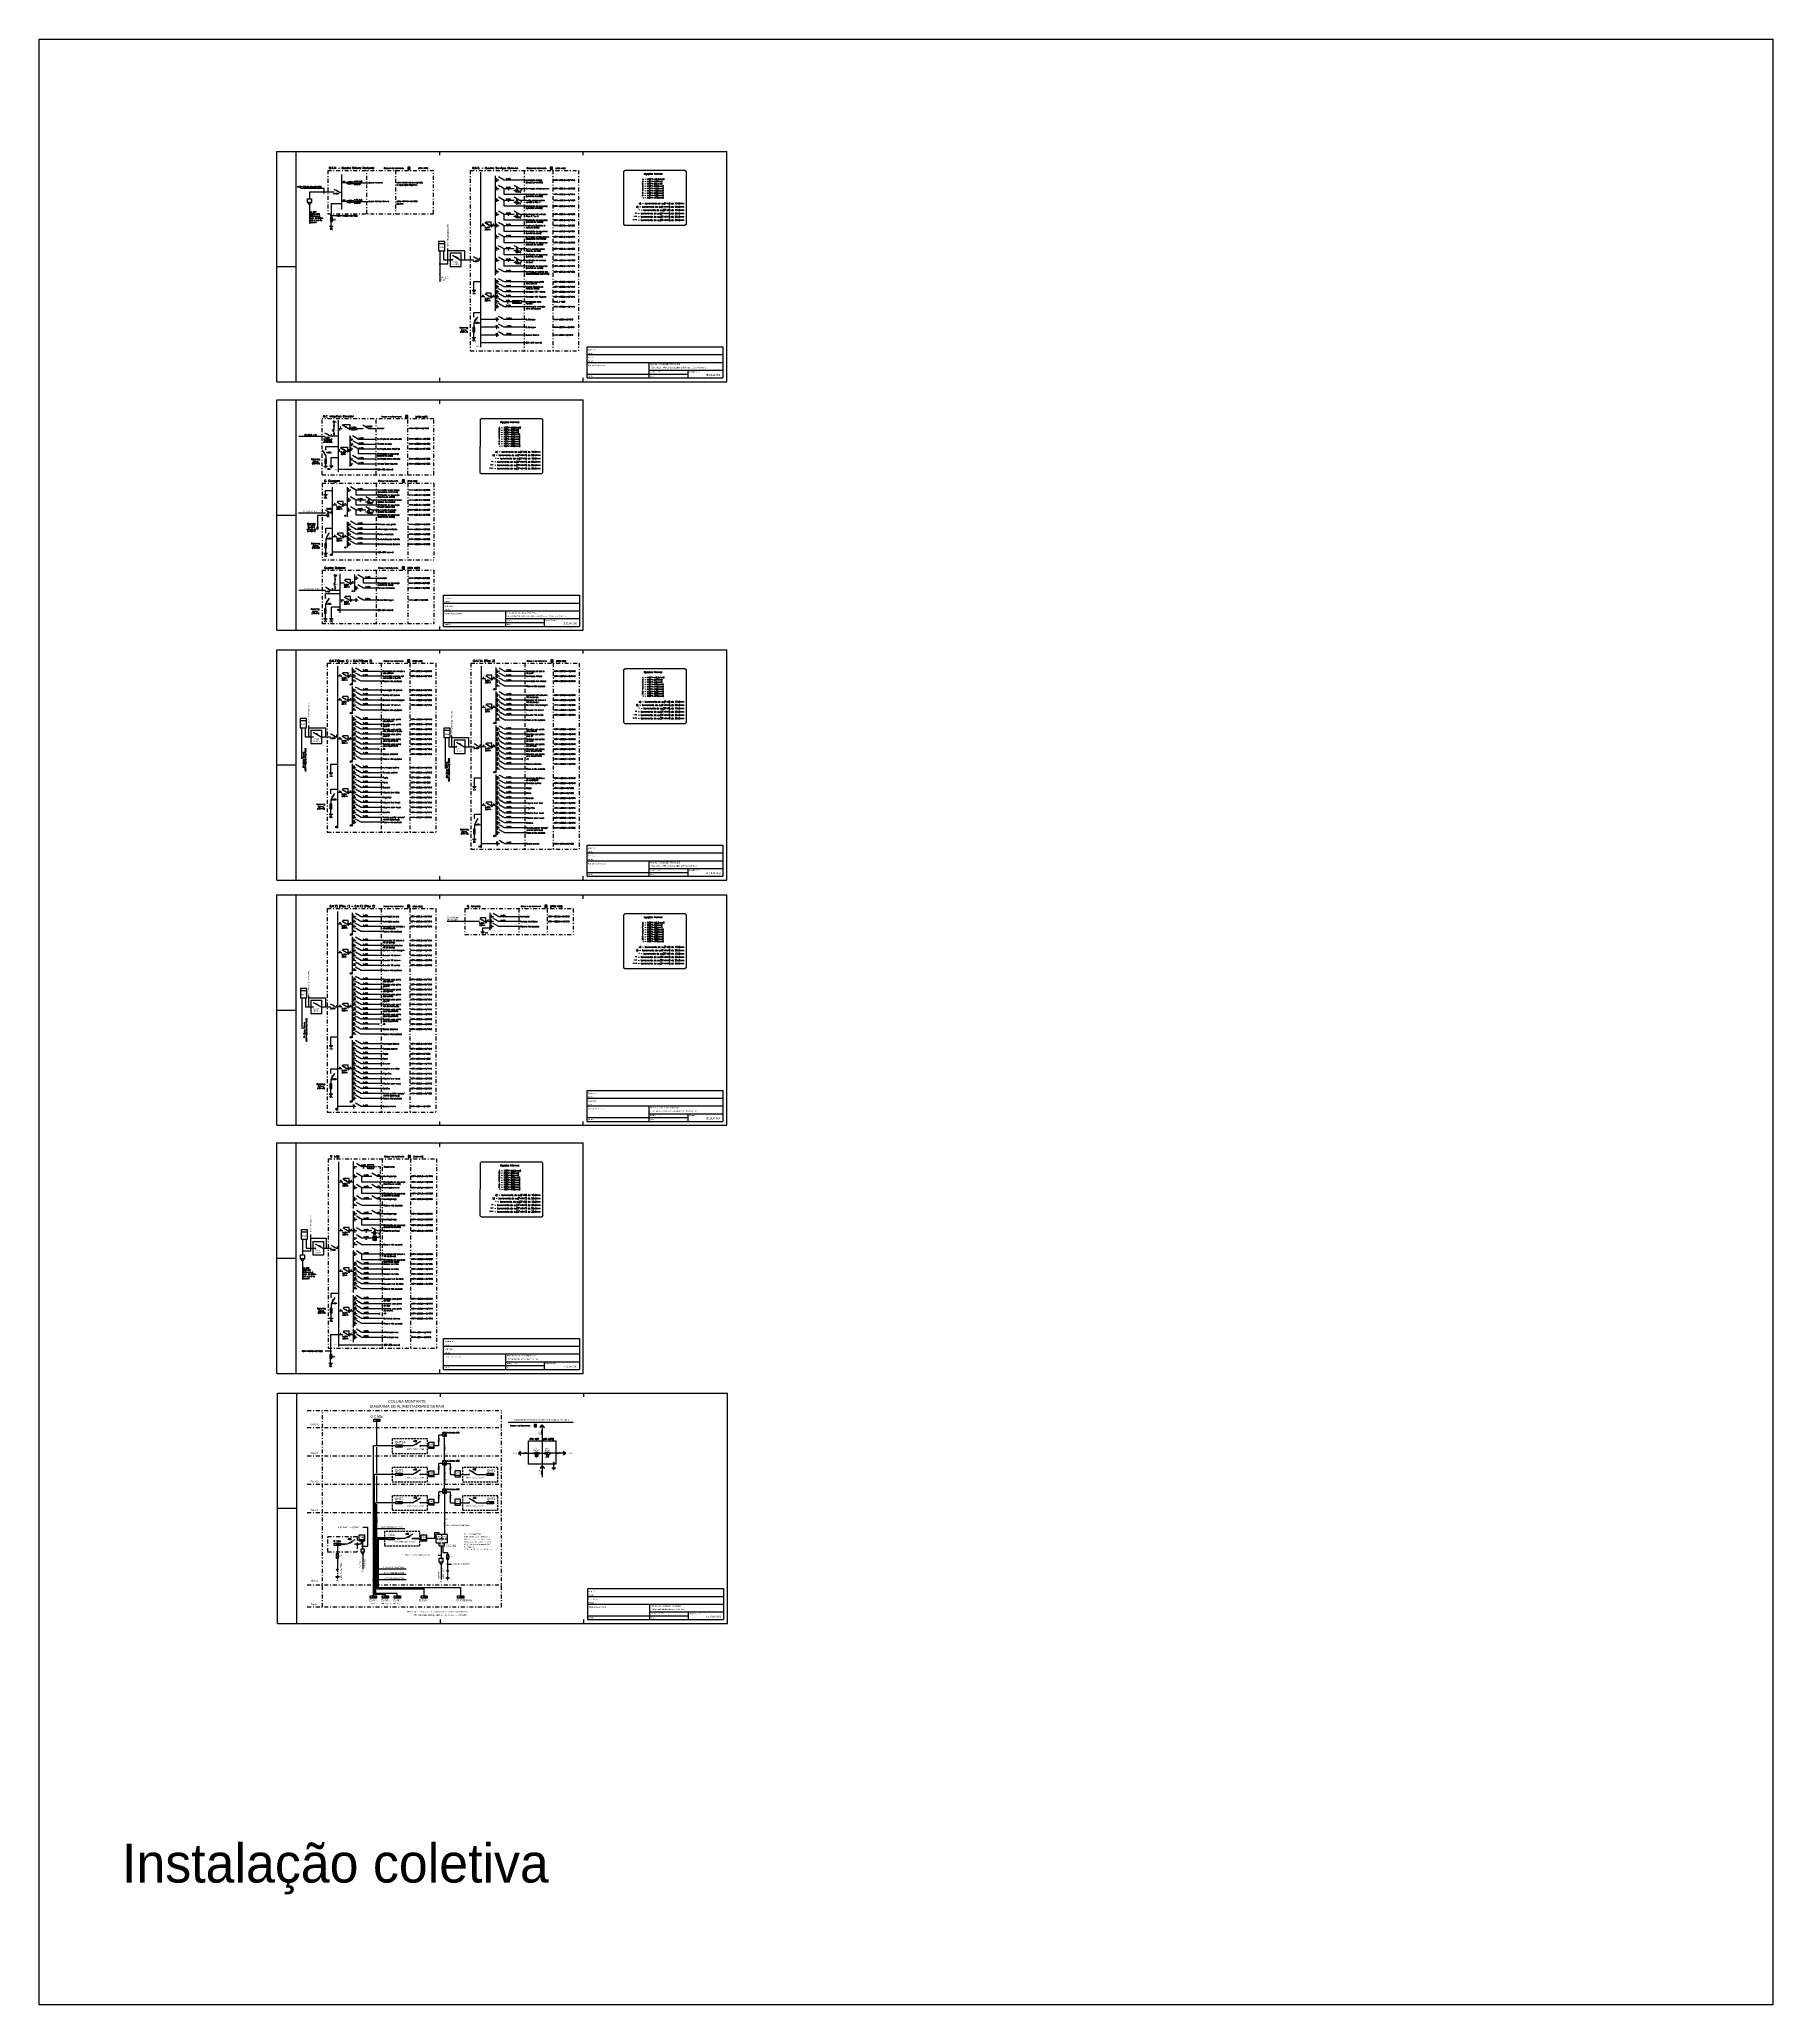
# Model space of a CAD drawing. Header units: millimetres. Extents: x 145 to 60311, y -8355 to 8851.
# Drawn here: x 310.8 to 534.2, y -6 to 247.4 of the extents above; entities that cross this region are included whole.
import ezdxf
from ezdxf.enums import TextEntityAlignment as Align
from ezdxf.lldxf.tags import DXFTag

# ---------------------------------------------------------------- set-up
doc = ezdxf.new("R2010")
doc.units = ezdxf.units.MM
for name, pattern in [('DASHDOT', [1, 0.5, -0.25, 0, -0.25]), ('HIDDEN', [0.375, 0.25, -0.125]), ('SOLID_LINE', [0])]:
    doc.linetypes.add(name, pattern=pattern)
for name, color, linetype in [('0alimentadores', 7, 'Continuous'), ('1', 3, 'Continuous'), ('1.1E-ALIMENTADORES', 7, 'Continuous'), ('2', 5, 'Continuous'), ('_equema quadro', 7, 'Continuous'), ('Alimentações gerais', 3, 'Continuous'), ('arquitectura', 8, 'Continuous'), ('Esquema', 3, 'Continuous'), ('ILUM', 7, 'Continuous'), ('MALHA', 7, 'Continuous')]:
    doc.layers.add(name, color=color, linetype=linetype)
doc.layers.add('DE-BT-TOMADAS', color=7, linetype='Continuous', lineweight=20, true_color=0x06e0f9)
doc.styles.add('ARIAL', font='arial.ttf')
doc.styles.add('MONOTXT', font='simplex.shx')
doc.styles.add('ROMANS', font='romans', dxfattribs={"height": 1.2})
tags = doc.linetypes.add('_DOT___DASH', pattern=[0.670378, 0.352778, -0.176389, 0.0001, -0.141111]).pattern_tags.tags
tags[10:11] = [DXFTag(74, 4), DXFTag(75, 0), DXFTag(340, '0'), DXFTag(46, 1.0), DXFTag(50, 0.0), DXFTag(44, 0.0), DXFTag(45, 0.0)]
tags[8:9] = [DXFTag(74, 4), DXFTag(75, 0), DXFTag(340, '0'), DXFTag(46, 1.0), DXFTag(50, 0.0), DXFTag(44, 0.0), DXFTag(45, 0.0)]
tags[6:7] = [DXFTag(74, 4), DXFTag(75, 0), DXFTag(340, '0'), DXFTag(46, 1.0), DXFTag(50, 0.0), DXFTag(44, 0.0), DXFTag(45, 0.0)]
tags[4:5] = [DXFTag(74, 4), DXFTag(75, 0), DXFTag(340, '0'), DXFTag(46, 1.0), DXFTag(50, 0.0), DXFTag(44, 0.0), DXFTag(45, 0.0)]
tags = doc.linetypes.add('DASHED2', pattern=[9.525, 6.35, -3.175]).pattern_tags.tags
tags[6:7] = [DXFTag(74, 4), DXFTag(75, 0), DXFTag(340, '0'), DXFTag(46, 1.0), DXFTag(50, 0.0), DXFTag(44, 0.0), DXFTag(45, 0.0)]
tags[4:5] = [DXFTag(74, 4), DXFTag(75, 0), DXFTag(340, '0'), DXFTag(46, 1.0), DXFTag(50, 0.0), DXFTag(44, 0.0), DXFTag(45, 0.0)]

# ---------------------------------------------------------------- blocks, each defined once
blk = doc.blocks.new('TOMADA')
at = {"layer": 'DE-BT-TOMADAS'}
for p, q in [((-0.09, 0.17), (0.09, 0.17)), ((-0.06, 0.08), (0.03, 0.13)), ((-0.04, 0.06), (0.04, 0.11)), ((0, 0.17), (0, 0)), ((0, 0.05), (0.06, 0.09))]:
    blk.add_line(p, q, dxfattribs=at)
at = {"layer": 'DE-BT-TOMADAS', "const_width": 0.0314}
blk.add_lwpolyline([(0, -0.02, 1), (0, 0.02, 1)], format="xyb", close=True, dxfattribs=at)
at = {"layer": 'DE-BT-TOMADAS'}
blk.add_arc((0, 0.25), 0.088, 180, 0, dxfattribs=at)
blk = doc.blocks.new('P_DISJ__UNIP_')
at = {"color": 0, "linetype": 'Continuous'}
for p, q in [((-0.15, 0.56), (-0.05, 0.67)), ((-0.05, 0.56), (-0.15, 0.67)), ((-0.1, 1.19), (0.9, 0.62)), ((0.45, 0.99), (0.35, 0.82))]:
    blk.add_line(p, q, dxfattribs=at)
blk = doc.blocks.new('SIMB443', base_point=(131, 166))
for p, q in [((127, 166), (135, 169)), ((127, 169), (135, 169)), ((127, 166), (127, 169)), ((135, 166), (127, 166)), ((135, 169), (135, 166))]:
    blk.add_line(p, q)
for points in [[(127, 166), (127, 166), (135, 166), (135, 169)], [(135, 169), (127, 166), (135, 166), (135, 169)], [(127, 166), (135, 166), (135, 169), (127, 166)], [(132, 166), (134.5, 166), (127, 166)], [(135, 166), (135, 169), (132, 166), (134.5, 166)]]:
    blk.add_solid(points)
blk = doc.blocks.new('SIMB121', base_point=(217.5, 125.1))
for p, q in [((215.2, 125.1), (220.1, 125.1)), ((219, 124), (216, 124)), ((217, 123), (218, 123))]:
    blk.add_line(p, q)
blk = doc.blocks.new('SIMB447', base_point=(227.5, 102))
for p, q in [((225, 102), (230, 102)), ((225, 97), (225, 102)), ((230, 102), (230, 97)), ((225, 97), (227.5, 93.5)), ((230, 97), (225, 97)), ((227.5, 93.5), (230, 97))]:
    blk.add_line(p, q)
blk = doc.blocks.new('SIMB338A')
at = {"color": 7}
for p, q in [((-2.6, -0.6), (-2, 0.6)), ((-1.7, -0.6), (-1.1, 0.6)), ((-0.8, -0.6), (-0.2, 0.6)), ((0.1, -0.6), (0.7, 0.6)), ((2.2, -0.6), (1.6, 0.6))]:
    blk.add_line(p, q, dxfattribs=at)
at = {"color": 7, "const_width": 0.36}
blk.add_lwpolyline([(1, 0.8, -1), (0.6, 0.8, -1)], format="xyb", close=True, dxfattribs=at)
blk = doc.blocks.new('SIMB448', base_point=(308.5, 110))
for p, q in [((306, 110), (311, 115)), ((306, 115), (311, 110)), ((311, 115), (306, 115)), ((306, 110), (306, 115)), ((311, 110), (306, 110)), ((306, 110), (311, 110)), ((311, 110), (311, 115))]:
    blk.add_line(p, q)
blk = doc.blocks.new('ILUM338A')
at = {"layer": 'ILUM', "color": 7}
for p, q in [((-1.8, -0.5), (-1.3, 0.5)), ((-1, -0.5), (-0.5, 0.5)), ((-0.3, -0.5), (0.2, 0.5)), ((0.5, -0.5), (1, 0.5)), ((2.3, -0.5), (1.8, 0.5))]:
    blk.add_line(p, q, dxfattribs=at)
at = {"layer": 'ILUM', "color": 7, "const_width": 0.3}
blk.add_lwpolyline([(1.2, 0.7, -1), (0.9, 0.7, -1)], format="xyb", close=True, dxfattribs=at)
blk = doc.blocks.new('SIMB336A')
at = {"color": 7}
for p, q in [((-1.2, -0.6), (-0.6, 0.6)), ((-0.3, -0.6), (0.3, 0.6)), ((1.8, -0.6), (1.2, 0.6))]:
    blk.add_line(p, q, dxfattribs=at)
at = {"color": 7, "const_width": 0.36}
blk.add_lwpolyline([(0.6, 0.8, -1), (0.2, 0.8, -1)], format="xyb", close=True, dxfattribs=at)
blk = doc.blocks.new('3F+N')
at = {"color": 7}
for p, q in [((-2.6, -0.6), (-2, 0.6)), ((-1.7, -0.6), (-1.1, 0.6)), ((-0.8, -0.6), (-0.2, 0.6)), ((0.1, -0.6), (0.7, 0.6))]:
    blk.add_line(p, q, dxfattribs=at)
at = {"color": 7, "const_width": 0.36}
blk.add_lwpolyline([(1, 0.8, -1), (0.6, 0.8, -1)], format="xyb", close=True, dxfattribs=at)

msp = doc.modelspace()

# ---------------------------------------------------------------- hatches: boundary and pattern name
at = {"layer": 'Esquema', "linetype": 'Continuous'}
h = msp.add_hatch(dxfattribs=at)
h.set_pattern_fill('ANSI31', color=3, scale=0.01, style=0)
h.set_pattern_definition([(45, (221.8833949, 10.1775925), (-0.0008838834765, 0.0008838834765), [])])
edge = h.paths.add_edge_path()
edge.add_arc((346.66, 184.39), 0.0492, 0, 360)
at = {"layer": 'Esquema', "linetype": 'SOLID_LINE'}
h = msp.add_hatch(dxfattribs=at)
h.set_pattern_fill('ANSI31', color=3, scale=0.02, style=0)
h.set_pattern_definition([(45, (176.7570032, -71.26998), (-0.001767766953, 0.001767766953), [])])
edge = h.paths.add_edge_path()
edge.add_arc((354.75, 100.06), 0.0411, 0, 360)
h = msp.add_hatch(dxfattribs=at)
h.set_pattern_fill('ANSI31', color=3, scale=0.02, style=0)
h.set_pattern_definition([(45, (176.7570032, -72.741759), (-0.001767766953, 0.001767766953), [])])
edge = h.paths.add_edge_path()
edge.add_arc((354.75, 98.59), 0.0411, 0, 360)
h = msp.add_hatch(dxfattribs=at)
h.set_pattern_fill('ANSI31', color=3, scale=0.02, style=0)
h.set_pattern_definition([(45, (176.7570032, -76.8292646), (-0.001767766953, 0.001767766953), [])])
edge = h.paths.add_edge_path()
edge.add_arc((354.75, 94.5), 0.0411, 0, 360)
h = msp.add_hatch(dxfattribs=at)
h.set_pattern_fill('ANSI31', color=3, scale=0.02, style=0)
h.set_pattern_definition([(45, (176.7570032, -81.2973057), (-0.001767766953, 0.001767766953), [])])
edge = h.paths.add_edge_path()
edge.add_arc((354.75, 90.03), 0.0411, 0, 360)

# ---------------------------------------------------------------- linework, layer by layer
at = {"color": 3, "linetype": 'Continuous'}
for p, q in [((371.78, 213.68), (372.97, 213.68)), ((371.78, 213.53), (371.78, 213.68)), ((371.78, 213.53), (371.78, 213.37)), ((371.78, 213.37), (372.97, 213.37)), ((372.97, 213.68), (372.97, 213.53)), ((372.97, 213.37), (372.97, 213.53)), ((349.85, 197.67), (350.65, 197.21)), ((350.15, 197.5), (349.85, 197.67)), ((350, 197.7), (350.82, 197.7)), ((350, 197.58), (350, 197.7)), ((350.82, 197.7), (350.82, 197.35)), ((350.18, 197.55), (350.12, 197.45)), ((350.25, 197.51), (350.19, 197.41)), ((350.32, 197.47), (350.26, 197.37)), ((350.37, 197.44), (350.31, 197.33)), ((350.76, 197.29), (350.76, 197.13)), ((350.88, 197.29), (350.88, 197.13)), ((349.97, 194.6), (349.91, 194.5)), ((350.04, 194.56), (349.98, 194.46)), ((350.11, 194.52), (350.05, 194.42)), ((350.16, 194.49), (350.1, 194.38))]:
    msp.add_line(p, q, dxfattribs=at)
at = {"color": 1, "linetype": 'DASHDOT'}
for p, q in [((345.35, 70.65), (370.36, 70.65)), ((345.35, 68.44), (370.36, 68.44)), ((347.33, 45.32), (347.33, 70.65)), ((370.36, 45.32), (370.36, 70.65)), ((345.35, 64.78), (370.36, 64.78)), ((345.35, 61.12), (370.36, 61.12)), ((345.35, 57.47), (370.36, 57.47)), ((345.35, 48.15), (370.36, 48.15)), ((345.35, 45.32), (370.36, 45.32))]:
    msp.add_line(p, q, dxfattribs=at)
at = {"color": 4, "linetype": 'ByBlock'}
for p, q in [((375.62, 68.78), (375.62, 65.12)), ((353.87, 46.76), (353.87, 66.06)), ((356.76, 66.06), (353.87, 66.06)), ((375.62, 65.12), (375.62, 62.02)), ((354.02, 46.91), (354.02, 62.4)), ((356.76, 62.4), (354.02, 62.4)), ((354.17, 47.06), (354.17, 58.74)), ((356.76, 58.74), (354.17, 58.74)), ((355.76, 54.22), (354.32, 54.22)), ((355.76, 54.12), (354.32, 54.12)), ((354.32, 54.12), (354.32, 47.65)), ((355.76, 54.02), (354.47, 54.02)), ((354.47, 54.02), (354.47, 47.8)), ((355.41, 46.91), (354.02, 46.91)), ((356.95, 47.06), (354.17, 47.06)), ((354.32, 47.65), (360.41, 47.65)), ((354.47, 47.8), (365.13, 47.8)), ((355.41, 46.76), (355.41, 46.91)), ((356.95, 46.76), (356.95, 47.06)), ((360.41, 46.76), (360.41, 47.65)), ((365.13, 46.76), (365.13, 47.8))]:
    msp.add_line(p, q, dxfattribs=at)
at = {"color": 9, "linetype": 'HIDDEN'}
for p, q in [((356.3, 66.96), (356.3, 65.11)), ((360.85, 66.96), (356.3, 66.96)), ((360.85, 65.11), (360.85, 66.96)), ((356.3, 65.11), (360.85, 65.11)), ((356.3, 63.3), (356.3, 61.45)), ((360.85, 63.3), (356.3, 63.3)), ((356.3, 61.45), (360.85, 61.45)), ((360.85, 61.45), (360.85, 63.3)), ((365.35, 63.3), (365.35, 61.45)), ((369.9, 63.3), (365.35, 63.3)), ((365.35, 61.45), (369.9, 61.45)), ((369.9, 61.45), (369.9, 63.3)), ((356.3, 59.64), (356.3, 57.79)), ((360.85, 59.64), (356.3, 59.64)), ((360.85, 57.79), (360.85, 59.64)), ((365.35, 59.64), (365.35, 57.79)), ((369.9, 59.64), (365.35, 59.64)), ((369.9, 57.79), (369.9, 59.64)), ((356.3, 57.79), (360.85, 57.79)), ((365.35, 57.79), (369.9, 57.79)), ((359.85, 55.02), (355.3, 55.02)), ((355.3, 55.02), (355.3, 53.17)), ((359.85, 53.17), (359.85, 55.02)), ((355.3, 53.17), (359.85, 53.17))]:
    msp.add_line(p, q, dxfattribs=at)
at = {"color": 8, "linetype": 'Continuous'}
for p, q in [((374.77, 64.87), (375.07, 64.87)), ((374.77, 64.72), (374.77, 64.87)), ((375.07, 64.72), (374.77, 64.72)), ((375.07, 64.87), (375.07, 64.72)), ((376.47, 64.87), (376.17, 64.87)), ((376.17, 64.87), (376.17, 64.72)), ((376.17, 64.72), (376.47, 64.72)), ((376.47, 64.72), (376.47, 64.87))]:
    msp.add_line(p, q, dxfattribs=at)
at = {"color": 7}
for p, q in [((375, 64.95), (374.85, 65.3)), ((376.24, 64.95), (376.39, 65.3))]:
    msp.add_line(p, q, dxfattribs=at)
at = {"color": 4, "linetype": 'Continuous'}
for p, q in [((375.27, 65.12), (375.62, 65.12)), ((375.62, 65.12), (375.97, 65.12))]:
    msp.add_line(p, q, dxfattribs=at)
at = {"color": 3}
for p, q in [((376.89, 63.23), (377.38, 63.23)), ((377.27, 63.13), (376.97, 63.13)), ((377.07, 63.03), (377.17, 63.03))]:
    msp.add_line(p, q, dxfattribs=at)
at = {"color": 1, "linetype": 'ByBlock'}
for p, q in [((353.15, 55.56), (352.52, 55.56)), ((353.15, 53.14), (353.15, 55.56)), ((354.24, 55.42), (357.92, 55.42)), ((354.26, 55.36), (354.38, 55.48)), ((352.34, 53.14), (353.15, 53.14)), ((352.43, 53.08), (352.55, 53.2)), ((362.22, 51.99), (362.71, 51.99)), ((362.54, 51.93), (362.65, 52.05)), ((363.32, 50.82), (363.94, 50.82)), ((363.37, 50.76), (363.49, 50.88)), ((353.76, 48.86), (358.1, 48.86)), ((353.81, 48.8), (353.93, 48.92)), ((353.96, 48.8), (354.08, 48.92)), ((354.11, 48.8), (354.23, 48.92)), ((354.25, 50.24), (358.1, 50.24)), ((354.26, 50.18), (354.38, 50.3)), ((354.38, 49.55), (358.1, 49.55)), ((354.41, 49.49), (354.53, 49.61))]:
    msp.add_line(p, q, dxfattribs=at)
at = {"color": 3, "linetype": 'HIDDEN'}
for p, q in [((361.98, 54.1), (363.41, 54.1)), ((362.33, 53.57), (363.05, 53.57)), ((362.69, 54.1), (362.69, 54.64))]:
    msp.add_line(p, q, dxfattribs=at)
msp.add_lwpolyline([(310.81, 247.36), (534.22, 247.36), (534.22, -5.95), (310.81, -5.95)], close=True)
at = {"color": 3, "linetype": 'Continuous'}
msp.add_circle((377.12, 63.88), 0.05, dxfattribs=at)
for centre, start, end in [((350.82, 197.29), 0, 180), ((350.82, 197.13), 180, 0)]:
    msp.add_arc(centre, 0.06, start, end, dxfattribs=at)
at = {"color": 3, "linetype": 'HIDDEN'}
for p in [(361.98, 54.1), (362.69, 54.1)]:
    msp.add_point(p, dxfattribs=at)
at = {"layer": '0alimentadores', "color": 7, "linetype": 'DASHDOT'}
msp.add_line((347.98, 52.39), (347.98, 54.39), dxfattribs=at)
at = {"layer": '0alimentadores', "color": 4}
msp.add_line((352.49, 52.79), (352.49, 53.79), dxfattribs=at)
at = {"layer": '0alimentadores', "color": 7, "linetype": 'DASHDOT'}
msp.add_lwpolyline([(347.98, 54.39), (351.77, 54.39), (351.77, 52.39), (347.98, 52.39)], dxfattribs=at)
at = {"layer": '1', "color": 4}
for p, q in [((354.32, 66.21), (354.32, 69.2)), ((354.32, 62.56), (354.32, 65.91)), ((362.3, 66.06), (361.71, 66.06)), ((362.3, 66.06), (362.3, 67.46)), ((362.8, 67.46), (362.3, 67.46)), ((362.3, 62.4), (362.3, 63.8)), ((362.8, 63.8), (362.3, 63.8)), ((363.3, 63.8), (363.8, 63.8)), ((363.8, 62.4), (363.8, 63.8)), ((354.32, 58.91), (354.32, 62.22)), ((362.3, 62.4), (361.71, 62.4)), ((363.8, 62.4), (364.39, 62.4)), ((354.32, 54.22), (354.32, 58.56)), ((362.3, 58.74), (361.71, 58.74)), ((362.3, 58.74), (362.3, 60.14)), ((362.8, 60.14), (362.3, 60.14)), ((363.3, 60.14), (363.8, 60.14)), ((363.8, 58.74), (363.8, 60.14)), ((363.8, 58.74), (364.39, 58.74)), ((361.75, 54.12), (360.71, 54.12)), ((361.75, 54.89), (361.75, 54.12)), ((361.75, 54.89), (362.32, 54.89)), ((362.32, 54.89), (362.32, 54.64))]:
    msp.add_line(p, q, dxfattribs=at)
at = {"layer": '1'}
for p, q in [((371.25, 69.12), (379.62, 69.12)), ((375.33, 68.45), (375.62, 68.78)), ((375.62, 68.63), (375.33, 68.45)), ((375.91, 68.45), (375.62, 68.78)), ((375.62, 68.63), (375.91, 68.45)), ((358.94, 66.06), (357.56, 66.06)), ((361.01, 66.06), (359.94, 66.06)), ((361.01, 65.73), (361.01, 66.53)), ((361.01, 66.53), (361.71, 66.53)), ((361.01, 65.95), (361.71, 65.95)), ((361.71, 65.73), (361.71, 66.53)), ((373.87, 66.72), (377.37, 66.72)), ((373.87, 63.72), (373.87, 66.72)), ((377.37, 66.72), (377.37, 63.72)), ((361.71, 65.73), (361.01, 65.73)), ((372.85, 65.37), (372.56, 65.12)), ((372.56, 65.12), (372.87, 64.86)), ((372.71, 65.12), (372.87, 65.37)), ((372.87, 64.86), (372.71, 65.12)), ((372.73, 65.12), (374.58, 65.12)), ((377.37, 63.72), (373.87, 63.72)), ((374.57, 65.24), (374.57, 64.99)), ((374.67, 65.24), (375.17, 65.24)), ((374.67, 64.99), (374.67, 65.24)), ((375.17, 64.99), (374.67, 64.99)), ((375.17, 65.24), (375.17, 64.99)), ((375.27, 64.99), (375.27, 65.24)), ((375.62, 63.53), (375.37, 63.22)), ((375.37, 63.22), (375.62, 63.38)), ((375.91, 63.2), (375.62, 63.53)), ((375.62, 63.38), (375.91, 63.2)), ((375.97, 64.99), (375.97, 65.24)), ((376.57, 65.24), (376.07, 65.24)), ((376.07, 65.24), (376.07, 64.99)), ((376.07, 64.99), (376.57, 64.99)), ((376.57, 64.99), (376.57, 65.24)), ((376.67, 65.24), (376.67, 64.99)), ((378.52, 65.12), (376.67, 65.12)), ((378.53, 65.12), (378.38, 65.37)), ((378.38, 64.86), (378.53, 65.12)), ((378.68, 65.12), (378.38, 64.86)), ((378.39, 65.37), (378.68, 65.12)), ((358.94, 62.4), (357.56, 62.4)), ((361.01, 62.4), (359.94, 62.4)), ((361.01, 62.07), (361.01, 62.87)), ((361.01, 62.87), (361.71, 62.87)), ((361.01, 62.29), (361.71, 62.29)), ((361.71, 62.07), (361.01, 62.07)), ((361.71, 62.07), (361.71, 62.87)), ((364.39, 62.07), (364.39, 62.87)), ((365.09, 62.87), (364.39, 62.87)), ((364.39, 62.29), (365.09, 62.29)), ((364.39, 62.07), (365.09, 62.07)), ((365.09, 62.07), (365.09, 62.87)), ((365.1, 62.4), (366.2, 62.4)), ((367.2, 62.4), (368.54, 62.4)), ((358.94, 58.74), (357.56, 58.74)), ((361.01, 58.74), (359.94, 58.74)), ((361.01, 58.41), (361.01, 59.21)), ((361.01, 59.21), (361.71, 59.21)), ((361.01, 58.63), (361.71, 58.63)), ((361.71, 58.41), (361.01, 58.41)), ((361.71, 58.41), (361.71, 59.21)), ((364.39, 58.41), (364.39, 59.21)), ((365.09, 59.21), (364.39, 59.21)), ((364.39, 58.63), (365.09, 58.63)), ((364.39, 58.41), (365.09, 58.41)), ((365.09, 58.41), (365.09, 59.21)), ((365.1, 58.74), (366.2, 58.74)), ((367.2, 58.74), (368.54, 58.74)), ((349.23, 53.24), (349.23, 52.12)), ((350.48, 53.39), (349.63, 53.39)), ((352.29, 53.39), (351.48, 53.39)), ((352.04, 53.79), (352.04, 54.59)), ((352.04, 54.59), (352.74, 54.59)), ((352.04, 54.01), (352.74, 54.01)), ((352.74, 53.79), (352.04, 53.79)), ((352.29, 53.79), (352.29, 53.39)), ((352.74, 54.59), (352.74, 53.79)), ((352.74, 53.79), (352.74, 54.39)), ((357.94, 54.12), (356.56, 54.12)), ((360.01, 54.12), (358.94, 54.12)), ((360.01, 54.59), (360.71, 54.59)), ((360.01, 53.79), (360.01, 54.59)), ((360.01, 54.01), (360.71, 54.01)), ((360.71, 53.79), (360.01, 53.79)), ((360.71, 54.59), (360.71, 53.79)), ((360.71, 53.79), (360.71, 54.39)), ((363.41, 54.64), (361.98, 54.64)), ((361.98, 53.57), (361.98, 54.64)), ((361.98, 53.57), (362.33, 53.57)), ((362.33, 53.17), (362.33, 53.57)), ((363.41, 53.57), (363.05, 53.57)), ((363.05, 53.17), (363.05, 53.57)), ((363.41, 53.57), (363.41, 54.64)), ((349.08, 52.22), (349.38, 52.22)), ((349.08, 52.22), (349.08, 51.62)), ((349.08, 51.62), (349.38, 51.62)), ((349.23, 51.72), (349.23, 50.22)), ((349.38, 51.62), (349.38, 52.22)), ((362.33, 53.17), (363.05, 53.17)), ((362.84, 53.17), (362.84, 52.32)), ((362.84, 52.32), (363.43, 52.32)), ((363.28, 52.07), (363.58, 52.07)), ((363.28, 52.07), (363.28, 51.47)), ((363.28, 51.47), (363.58, 51.47)), ((363.43, 52.32), (363.43, 51.97)), ((363.43, 51.57), (363.43, 50.07)), ((363.58, 51.47), (363.58, 52.07)), ((349.23, 50.02), (349.23, 49.82)), ((349.23, 49.72), (349.23, 49.52)), ((349.23, 49.42), (349.23, 49.22)), ((363.43, 49.87), (363.43, 49.67)), ((363.43, 49.57), (363.43, 49.37)), ((363.43, 49.27), (363.43, 49.07))]:
    msp.add_line(p, q, dxfattribs=at)
at = {"layer": '1', "color": 5}
for p, q in [((363.05, 64.15), (363.05, 67.31)), ((363.05, 60.49), (363.05, 63.65)), ((363.05, 63.65), (363.05, 61.12)), ((363.05, 59.99), (363.05, 57.47)), ((363.05, 57.47), (363.05, 56.27)), ((363.05, 56.27), (363.05, 54.64))]:
    msp.add_line(p, q, dxfattribs=at)
at = {"layer": '1', "color": 6}
for p, q in [((352.49, 52.09), (352.49, 50.2)), ((362.59, 53.17), (362.59, 51.6)), ((362.59, 50.75), (362.59, 48.87))]:
    msp.add_line(p, q, dxfattribs=at)
at = {"layer": '1', "const_width": 0.1}
for points in [[(375.57, 65.12, 1), (375.67, 65.12, 1)], [(375.67, 65.12, -1), (375.57, 65.12, -1)]]:
    msp.add_lwpolyline(points, format="xyb", close=True, dxfattribs=at)
at = {"layer": '1'}
for centre, radius in [((349.23, 52.07), 0.05), ((349.23, 51.77), 0.05), ((363.43, 51.92), 0.05), ((363.43, 51.62), 0.05), ((349.23, 50.12), 0.1), ((363.43, 49.97), 0.1)]:
    msp.add_circle(centre, radius, dxfattribs=at)
at = {"layer": '1.1E-ALIMENTADORES', "color": 3, "linetype": 'Continuous'}
for p, q in [((352.29, 52.39), (352.29, 52.79)), ((352.29, 52.79), (352.69, 52.79)), ((352.29, 52.39), (352.49, 52.09)), ((352.69, 52.39), (352.29, 52.39)), ((352.49, 52.09), (352.69, 52.39)), ((352.69, 52.79), (352.69, 52.39))]:
    msp.add_line(p, q, dxfattribs=at)
at = {"layer": '_equema quadro', "color": 3, "linetype": 'SOLID_LINE'}
msp.add_line((353.12, 102.04), (352.4, 102.04), dxfattribs=at)
at = {"layer": 'arquitectura', "color": 3, "ltscale": 0.3}
for p, q in [((381.42, 203.72), (381.42, 207.72)), ((381.42, 207.72), (398.92, 207.72)), ((398.92, 207.72), (398.92, 203.72)), ((381.42, 203.72), (398.92, 203.72)), ((362.92, 171.7), (362.92, 175.7)), ((362.92, 175.7), (380.42, 175.7)), ((380.42, 175.7), (380.42, 171.7)), ((362.92, 171.7), (380.42, 171.7)), ((381.42, 139.49), (381.42, 143.49)), ((381.42, 143.49), (398.92, 143.49)), ((398.92, 143.49), (398.92, 139.49)), ((381.42, 139.49), (398.92, 139.49)), ((381.42, 107.89), (381.42, 111.89)), ((381.42, 111.89), (398.92, 111.89)), ((398.92, 111.89), (398.92, 107.89)), ((381.42, 107.89), (398.92, 107.89)), ((362.92, 75.92), (362.92, 79.92)), ((362.92, 79.92), (380.42, 79.92)), ((380.42, 79.92), (380.42, 75.92)), ((362.92, 75.92), (380.42, 75.92)), ((381.5, 43.68), (381.5, 47.68)), ((381.5, 47.68), (399, 47.68)), ((399, 47.68), (399, 43.68)), ((381.5, 43.68), (399, 43.68))]:
    msp.add_line(p, q, dxfattribs=at)
at = {"layer": 'arquitectura', "color": 1, "ltscale": 0.3}
for p, q in [((381.42, 206.72), (398.92, 206.72)), ((381.42, 205.72), (398.92, 205.72)), ((389.42, 203.72), (389.42, 205.72)), ((381.42, 204.22), (394.42, 204.22)), ((389.42, 204.72), (398.92, 204.72)), ((394.42, 203.72), (394.42, 204.72)), ((362.92, 174.7), (380.42, 174.7)), ((362.92, 173.7), (380.42, 173.7)), ((370.92, 171.7), (370.92, 173.7)), ((370.92, 172.7), (380.42, 172.7)), ((375.92, 171.7), (375.92, 172.7)), ((362.92, 172.2), (375.92, 172.2)), ((381.42, 142.49), (398.92, 142.49)), ((381.42, 141.49), (398.92, 141.49)), ((381.42, 139.99), (394.42, 139.99)), ((389.42, 139.49), (389.42, 141.49)), ((389.42, 140.49), (398.92, 140.49)), ((394.42, 139.49), (394.42, 140.49)), ((381.42, 110.89), (398.92, 110.89)), ((381.42, 109.89), (398.92, 109.89)), ((389.42, 107.89), (389.42, 109.89)), ((381.42, 108.39), (394.42, 108.39)), ((389.42, 108.89), (398.92, 108.89)), ((394.42, 107.89), (394.42, 108.89)), ((362.92, 78.92), (380.42, 78.92)), ((362.92, 77.92), (380.42, 77.92)), ((362.92, 76.42), (375.92, 76.42)), ((370.92, 75.92), (370.92, 77.92)), ((370.92, 76.92), (380.42, 76.92)), ((375.92, 75.92), (375.92, 76.92)), ((381.5, 46.68), (399, 46.68)), ((381.5, 45.68), (399, 45.68)), ((389.5, 43.68), (389.5, 45.68)), ((381.5, 44.18), (394.5, 44.18)), ((389.5, 44.68), (399, 44.68)), ((394.5, 43.68), (394.5, 44.68))]:
    msp.add_line(p, q, dxfattribs=at)
at = {"layer": 'Esquema', "color": 3, "linetype": 'Continuous'}
for p, q in [((358.3, 230.9), (358.3, 230.6)), ((358.6, 230.9), (358.3, 230.9)), ((358.3, 230.6), (358.6, 230.6)), ((358.37, 230.82), (358.37, 230.67)), ((358.52, 230.82), (358.37, 230.82)), ((358.37, 230.67), (358.52, 230.67)), ((358.52, 230.67), (358.52, 230.82)), ((358.6, 230.6), (358.6, 230.9)), ((376.67, 230.9), (376.67, 230.6)), ((376.97, 230.9), (376.67, 230.9)), ((376.67, 230.6), (376.97, 230.6)), ((376.75, 230.82), (376.75, 230.67)), ((376.9, 230.82), (376.75, 230.82)), ((376.75, 230.67), (376.9, 230.67)), ((376.9, 230.67), (376.9, 230.82)), ((376.97, 230.6), (376.97, 230.9)), ((350.47, 228.86), (349.77, 228.86)), ((350.47, 228.99), (351.27, 228.99)), ((350.47, 228.74), (350.47, 228.99)), ((351.27, 228.74), (350.47, 228.74)), ((350.58, 228.65), (350.88, 229.07)), ((350.73, 228.66), (351.02, 229.07)), ((350.87, 228.66), (351.17, 229.08)), ((351.27, 228.99), (351.27, 228.74)), ((351.27, 228.86), (353.24, 228.86)), ((372.93, 227.98), (373.06, 228.11)), ((386.12, 230.31), (386.11, 223.55)), ((386.12, 230.31), (386.27, 230.46)), ((394.07, 230.46), (386.27, 230.46)), ((394.07, 230.46), (394.22, 230.31)), ((394.22, 223.55), (394.22, 230.31)), ((345.38, 226.32), (345.38, 226.82)), ((345.38, 226.82), (345.88, 226.82)), ((345.38, 226.32), (345.63, 226.02)), ((345.88, 226.32), (345.38, 226.32)), ((345.63, 226.02), (345.88, 226.32)), ((345.88, 226.82), (345.88, 226.32)), ((350.47, 226.47), (349.77, 226.47)), ((350.47, 226.59), (351.27, 226.59)), ((350.47, 226.34), (350.47, 226.59)), ((351.27, 226.34), (350.47, 226.34)), ((350.58, 226.25), (350.88, 226.67)), ((350.73, 226.26), (351.02, 226.67)), ((350.87, 226.26), (351.17, 226.68)), ((351.27, 226.59), (351.27, 226.34)), ((351.27, 226.46), (353.24, 226.46)), ((372.93, 227.85), (372.93, 227.98)), ((372.93, 226.47), (373.06, 226.6)), ((372.93, 226.33), (372.93, 226.47)), ((372.47, 224.72), (372.27, 224.72)), ((372.27, 224.34), (372.27, 224.72)), ((372.27, 224.44), (372.47, 224.63)), ((372.47, 224.34), (372.27, 224.34)), ((372.37, 224.72), (372.37, 225.1)), ((372.47, 224.34), (372.47, 224.72)), ((372.93, 224.66), (373.06, 224.79)), ((372.93, 224.53), (372.93, 224.66)), ((386.11, 223.55), (386.26, 223.4)), ((386.26, 223.4), (394.07, 223.4)), ((394.22, 223.55), (394.07, 223.4)), ((364.11, 218.9), (364, 219.01)), ((364, 218.9), (364.11, 219.01)), ((364.52, 219.38), (364.42, 219.2)), ((364.61, 219.33), (364.51, 219.15)), ((364.69, 219.28), (364.59, 219.1)), ((364.78, 219.23), (364.68, 219.05)), ((372.47, 218.8), (372.27, 218.8)), ((372.27, 218.42), (372.27, 218.8)), ((372.27, 218.51), (372.47, 218.7)), ((372.47, 218.42), (372.27, 218.42)), ((372.37, 218.8), (372.37, 219.18)), ((372.47, 218.42), (372.47, 218.8)), ((372.93, 220.21), (373.06, 220.34)), ((372.93, 220.08), (372.93, 220.21)), ((372.93, 218.74), (373.06, 218.87)), ((372.93, 218.61), (372.93, 218.74)), ((366.77, 211.55), (366.86, 211.64)), ((366.77, 211.64), (366.86, 211.55)), ((366.82, 212.17), (367.73, 212.17)), ((366.82, 211.59), (366.82, 212.17)), ((367.28, 211.59), (366.82, 210.79)), ((366.82, 210.79), (366.82, 210.22)), ((367.06, 211.05), (366.92, 211.13)), ((367.1, 211.12), (366.96, 211.2)), ((367.14, 211.19), (367, 211.27)), ((367.18, 211.26), (367.04, 211.34)), ((366.93, 210.22), (366.7, 210.22)), ((366.7, 210.22), (366.7, 209.64)), ((366.7, 209.64), (366.93, 209.64)), ((366.78, 209.86), (366.86, 209.86)), ((366.82, 209.71), (366.78, 209.86)), ((366.82, 210.15), (366.82, 209.86)), ((366.82, 209.71), (366.86, 209.86)), ((366.93, 209.64), (366.93, 210.22)), ((358.01, 198.88), (358.01, 198.58)), ((358.31, 198.88), (358.01, 198.88)), ((358.01, 198.58), (358.31, 198.58)), ((358.08, 198.8), (358.08, 198.65)), ((358.23, 198.8), (358.08, 198.8)), ((358.08, 198.65), (358.23, 198.65)), ((358.23, 198.65), (358.23, 198.8)), ((358.31, 198.58), (358.31, 198.88)), ((367.62, 198.29), (367.61, 191.53)), ((367.62, 198.29), (367.77, 198.44)), ((375.57, 198.44), (367.77, 198.44)), ((375.57, 198.44), (375.72, 198.29)), ((375.72, 191.53), (375.72, 198.29)), ((347.92, 196.56), (347.84, 196.42)), ((347.99, 196.52), (347.91, 196.38)), ((348.06, 196.48), (347.98, 196.34)), ((348.13, 196.44), (348.05, 196.3)), ((347.83, 193.26), (347.6, 193.26)), ((347.6, 193.26), (347.6, 192.69)), ((347.6, 192.69), (347.83, 192.69)), ((347.77, 194.47), (347.66, 194.57)), ((347.66, 194.47), (347.77, 194.57)), ((347.72, 192.76), (347.68, 192.91)), ((347.68, 192.91), (347.76, 192.91)), ((347.72, 194.52), (347.72, 194.89)), ((347.72, 194.89), (349.34, 194.89)), ((347.72, 193.72), (347.72, 193.26)), ((347.72, 193.2), (347.72, 192.91)), ((347.72, 192.76), (347.76, 192.91)), ((347.83, 192.69), (347.83, 193.26)), ((349.34, 194.3), (349.57, 194.3)), ((349.57, 194.76), (350.37, 194.3)), ((349.72, 194.67), (349.72, 194.79)), ((349.72, 194.79), (350.54, 194.79)), ((350.37, 194.3), (350.83, 194.3)), ((350.48, 194.38), (350.48, 194.22)), ((350.54, 194.79), (350.54, 194.44)), ((350.6, 194.38), (350.6, 194.22)), ((357.58, 190.59), (357.58, 190.29)), ((357.88, 190.59), (357.58, 190.59)), ((357.58, 190.29), (357.88, 190.29)), ((357.65, 190.52), (357.65, 190.37)), ((357.8, 190.52), (357.65, 190.52)), ((357.65, 190.37), (357.8, 190.37)), ((357.8, 190.37), (357.8, 190.52)), ((357.88, 190.29), (357.88, 190.59)), ((367.61, 191.53), (367.76, 191.38)), ((367.76, 191.38), (375.57, 191.38)), ((375.72, 191.53), (375.57, 191.38)), ((353.83, 187.84), (353.96, 187.97)), ((353.83, 187.71), (353.83, 187.84)), ((353.83, 186.56), (353.96, 186.69)), ((353.83, 186.43), (353.83, 186.56)), ((346.76, 184.49), (346.56, 184.49)), ((346.56, 184.49), (346.56, 184.29)), ((346.56, 184.29), (346.76, 184.29)), ((346.76, 184.29), (346.76, 184.49)), ((347.61, 182.39), (347.61, 181.81)), ((347.83, 182.39), (347.61, 182.39)), ((347.68, 183.73), (347.76, 183.81)), ((347.68, 183.81), (347.76, 183.73)), ((347.72, 184.34), (348.63, 184.34)), ((347.72, 183.77), (347.72, 184.34)), ((348.18, 183.77), (347.72, 182.97)), ((347.72, 182.97), (347.72, 182.39)), ((347.83, 181.81), (347.83, 182.39)), ((348, 183.3), (347.86, 183.38)), ((348.04, 183.37), (347.9, 183.45)), ((347.61, 181.81), (347.83, 181.81)), ((347.72, 181.89), (347.68, 182.04)), ((347.68, 182.04), (347.76, 182.04)), ((347.72, 182.33), (347.72, 182.04)), ((347.72, 181.89), (347.76, 182.04)), ((357.58, 179.37), (357.58, 179.07)), ((357.88, 179.37), (357.58, 179.37)), ((357.58, 179.07), (357.88, 179.07)), ((357.65, 179.3), (357.65, 179.15)), ((357.8, 179.3), (357.65, 179.3)), ((357.65, 179.15), (357.8, 179.15)), ((357.8, 179.15), (357.8, 179.3)), ((357.88, 179.07), (357.88, 179.37)), ((347.65, 175.31), (347.73, 175.4)), ((347.65, 175.4), (347.73, 175.31)), ((347.69, 175.93), (349.6, 175.93)), ((347.69, 175.35), (347.69, 175.93)), ((348.15, 175.35), (347.69, 174.55)), ((347.92, 174.79), (347.78, 174.87)), ((347.96, 174.86), (347.82, 174.94)), ((348, 174.93), (347.86, 175.01)), ((347.95, 176.67), (347.87, 176.53)), ((348.04, 175), (347.9, 175.08)), ((348.02, 176.63), (347.94, 176.49)), ((348.09, 176.59), (348.01, 176.45)), ((348.16, 176.55), (348.08, 176.41)), ((347.58, 173.97), (347.58, 173.39)), ((347.8, 173.97), (347.58, 173.97)), ((347.58, 173.39), (347.8, 173.39)), ((347.69, 173.47), (347.65, 173.62)), ((347.65, 173.62), (347.73, 173.62)), ((347.69, 174.55), (347.69, 173.97)), ((347.69, 173.91), (347.69, 173.62)), ((347.69, 173.47), (347.73, 173.62)), ((347.8, 173.39), (347.8, 173.97)), ((358.25, 167.37), (358.25, 167.07)), ((358.55, 167.37), (358.25, 167.37)), ((358.32, 167.3), (358.32, 167.15)), ((358.47, 167.3), (358.32, 167.3)), ((358.47, 167.15), (358.47, 167.3)), ((358.55, 167.07), (358.55, 167.37)), ((376.74, 167.37), (376.74, 167.07)), ((377.04, 167.37), (376.74, 167.37)), ((376.82, 167.3), (376.82, 167.15)), ((376.97, 167.3), (376.82, 167.3)), ((376.97, 167.15), (376.97, 167.3)), ((377.04, 167.07), (377.04, 167.37)), ((358.25, 167.07), (358.55, 167.07)), ((358.32, 167.15), (358.47, 167.15)), ((376.74, 167.07), (377.04, 167.07)), ((376.82, 167.15), (376.97, 167.15)), ((386.12, 166.08), (386.11, 159.33)), ((386.12, 166.08), (386.27, 166.23)), ((394.07, 166.23), (386.27, 166.23)), ((394.07, 166.23), (394.22, 166.08)), ((394.22, 159.33), (394.22, 166.08)), ((346.17, 157.42), (346.07, 157.52)), ((346.07, 157.42), (346.17, 157.52)), ((346.58, 157.89), (346.48, 157.72)), ((346.67, 157.84), (346.57, 157.67)), ((386.11, 159.33), (386.26, 159.18)), ((386.26, 159.18), (394.07, 159.18)), ((394.22, 159.33), (394.07, 159.18)), ((364.63, 156.14), (364.53, 156.24)), ((364.53, 156.14), (364.63, 156.24)), ((365.05, 156.61), (364.95, 156.44)), ((365.13, 156.56), (365.03, 156.39)), ((348.35, 150.11), (348.43, 150.2)), ((348.35, 150.2), (348.43, 150.11)), ((348.39, 150.73), (349.3, 150.73)), ((348.39, 150.15), (348.39, 150.73)), ((348.85, 150.15), (348.39, 149.35)), ((348.67, 149.68), (348.53, 149.76)), ((348.71, 149.75), (348.57, 149.83)), ((348.27, 148.77), (348.27, 148.2)), ((348.5, 148.77), (348.27, 148.77)), ((348.27, 148.2), (348.5, 148.2)), ((348.35, 148.42), (348.43, 148.42)), ((348.39, 148.27), (348.35, 148.42)), ((348.39, 149.35), (348.39, 148.77)), ((348.39, 148.71), (348.39, 148.42)), ((348.39, 148.27), (348.43, 148.42)), ((348.5, 148.2), (348.5, 148.77)), ((366.84, 146.88), (366.93, 146.97)), ((366.84, 146.97), (366.93, 146.88)), ((366.89, 147.5), (367.8, 147.5)), ((366.89, 146.93), (366.89, 147.5)), ((367.35, 146.93), (366.89, 146.13)), ((366.77, 145.55), (366.77, 144.97)), ((367, 145.55), (366.77, 145.55)), ((366.77, 144.97), (367, 144.97)), ((366.85, 145.2), (366.93, 145.2)), ((366.89, 145.05), (366.85, 145.2)), ((366.89, 146.13), (366.89, 145.55)), ((366.89, 145.48), (366.89, 145.2)), ((366.89, 145.05), (366.93, 145.2)), ((367, 144.97), (367, 145.55)), ((367.17, 146.45), (367.03, 146.53)), ((367.21, 146.52), (367.07, 146.6)), ((358.25, 135.75), (358.25, 135.45)), ((358.55, 135.75), (358.25, 135.75)), ((358.25, 135.45), (358.55, 135.45)), ((358.32, 135.68), (358.32, 135.53)), ((358.47, 135.68), (358.32, 135.68)), ((358.32, 135.53), (358.47, 135.53)), ((358.47, 135.53), (358.47, 135.68)), ((358.55, 135.45), (358.55, 135.75)), ((375.98, 135.75), (375.98, 135.45)), ((376.28, 135.75), (375.98, 135.75)), ((375.98, 135.45), (376.28, 135.45)), ((376.05, 135.68), (376.05, 135.53)), ((376.2, 135.68), (376.05, 135.68)), ((376.05, 135.53), (376.2, 135.53)), ((376.2, 135.53), (376.2, 135.68)), ((376.28, 135.45), (376.28, 135.75)), ((386.12, 134.48), (386.11, 127.73)), ((386.12, 134.48), (386.27, 134.63)), ((394.07, 134.63), (386.27, 134.63)), ((394.07, 134.63), (394.22, 134.48)), ((394.22, 127.73), (394.22, 134.48)), ((386.11, 127.73), (386.26, 127.58)), ((386.26, 127.58), (394.07, 127.58)), ((394.22, 127.73), (394.07, 127.58)), ((346.17, 122.6), (346.07, 122.7)), ((346.07, 122.6), (346.17, 122.7)), ((346.58, 123.07), (346.48, 122.9)), ((346.67, 123.02), (346.57, 122.85)), ((348.35, 114.06), (348.43, 114.15)), ((348.35, 114.15), (348.43, 114.06)), ((348.39, 114.68), (349.3, 114.68)), ((348.39, 114.11), (348.39, 114.68)), ((348.85, 114.11), (348.39, 113.31)), ((348.27, 112.73), (348.27, 112.15)), ((348.5, 112.73), (348.27, 112.73)), ((348.27, 112.15), (348.5, 112.15)), ((348.35, 112.38), (348.43, 112.38)), ((348.39, 112.23), (348.35, 112.38)), ((348.39, 113.31), (348.39, 112.73)), ((348.39, 112.66), (348.39, 112.38)), ((348.39, 112.23), (348.43, 112.38)), ((348.5, 112.15), (348.5, 112.73)), ((348.67, 113.63), (348.53, 113.71)), ((348.71, 113.7), (348.57, 113.78)), ((358.35, 103.52), (358.35, 103.22)), ((358.65, 103.52), (358.35, 103.52)), ((358.35, 103.22), (358.65, 103.22)), ((358.42, 103.44), (358.42, 103.29)), ((358.57, 103.44), (358.42, 103.44)), ((358.42, 103.29), (358.57, 103.29)), ((358.57, 103.29), (358.57, 103.44)), ((358.65, 103.22), (358.65, 103.52)), ((367.62, 102.51), (367.61, 95.75)), ((367.62, 102.51), (367.77, 102.66)), ((375.57, 102.66), (367.77, 102.66)), ((375.57, 102.66), (375.72, 102.51)), ((375.72, 95.75), (375.72, 102.51)), ((367.61, 95.75), (367.76, 95.6)), ((367.76, 95.6), (375.57, 95.6)), ((375.72, 95.75), (375.57, 95.6)), ((346.43, 91.48), (346.32, 91.59)), ((346.32, 91.48), (346.43, 91.59)), ((346.84, 91.96), (346.74, 91.79)), ((346.92, 91.91), (346.82, 91.74)), ((347.01, 91.86), (346.91, 91.69)), ((347.1, 91.81), (347, 91.64)), ((353.81, 92.6), (354.28, 92.6)), ((354.28, 92.6), (354.28, 93.09)), ((344.47, 90.2), (344.47, 90.7)), ((344.47, 90.7), (344.97, 90.7)), ((344.47, 90.2), (344.72, 89.9)), ((344.97, 90.2), (344.47, 90.2)), ((344.72, 89.9), (344.97, 90.2)), ((344.97, 90.7), (344.97, 90.2)), ((348.31, 83.82), (348.31, 83.24)), ((348.54, 83.82), (348.31, 83.82)), ((348.38, 85.16), (348.47, 85.24)), ((348.38, 85.24), (348.47, 85.16)), ((348.43, 85.77), (349.4, 85.77)), ((348.43, 85.2), (348.43, 85.77)), ((348.89, 85.2), (348.43, 84.4)), ((348.43, 84.4), (348.43, 83.82)), ((348.43, 83.76), (348.43, 83.47)), ((348.54, 83.24), (348.54, 83.82)), ((348.71, 84.73), (348.57, 84.81)), ((348.75, 84.8), (348.61, 84.88)), ((348.31, 83.24), (348.54, 83.24)), ((348.43, 83.32), (348.39, 83.47)), ((348.39, 83.47), (348.47, 83.47)), ((348.43, 83.32), (348.47, 83.47)), ((359.94, 66.63), (358.94, 66.06)), ((359.3, 66.38), (359.4, 66.21)), ((359.39, 66.43), (359.49, 66.26)), ((359.89, 66), (359.99, 66.11)), ((359.99, 66), (359.89, 66.11)), ((359.94, 62.98), (358.94, 62.4)), ((359.3, 62.73), (359.4, 62.55)), ((359.39, 62.78), (359.49, 62.6)), ((359.89, 62.35), (359.99, 62.45)), ((359.99, 62.35), (359.89, 62.45)), ((366.25, 62.35), (366.14, 62.45)), ((366.14, 62.35), (366.25, 62.45)), ((366.2, 62.98), (367.2, 62.4)), ((366.75, 62.78), (366.65, 62.6)), ((366.83, 62.73), (366.73, 62.55)), ((359.94, 59.32), (358.94, 58.74)), ((359.3, 59.07), (359.4, 58.9)), ((359.39, 59.12), (359.49, 58.95)), ((359.89, 58.69), (359.99, 58.8)), ((359.99, 58.69), (359.89, 58.8)), ((366.25, 58.69), (366.14, 58.8)), ((366.14, 58.69), (366.25, 58.8)), ((366.2, 59.32), (367.2, 58.74)), ((366.75, 59.12), (366.65, 58.95)), ((366.83, 59.07), (366.73, 58.9)), ((351.48, 53.97), (350.48, 53.39)), ((350.75, 53.66), (350.85, 53.49)), ((350.84, 53.71), (350.94, 53.54)), ((350.93, 53.76), (351.03, 53.59)), ((351.01, 53.81), (351.11, 53.64)), ((351.42, 53.34), (351.53, 53.44)), ((351.53, 53.34), (351.42, 53.44)), ((358.94, 54.7), (357.94, 54.12)), ((358.22, 54.39), (358.32, 54.22)), ((358.3, 54.44), (358.4, 54.27)), ((358.39, 54.49), (358.49, 54.32)), ((358.48, 54.54), (358.58, 54.37)), ((358.89, 54.06), (358.99, 54.17)), ((358.99, 54.06), (358.89, 54.17))]:
    msp.add_line(p, q, dxfattribs=at)
at = {"layer": 'Esquema', "color": 1, "linetype": 'Continuous'}
for p, q in [((347.52, 228.14), (344.47, 228.14)), ((347.52, 227.51), (347.52, 228.14)), ((362.46, 218.47), (362.39, 218.34)), ((363.51, 219.02), (363.44, 218.89)), ((365.65, 219.02), (365.57, 218.89)), ((344.76, 91.23), (344.69, 91.1)), ((345.83, 91.6), (345.76, 91.47)), ((347.83, 91.6), (347.76, 91.47))]:
    msp.add_line(p, q, dxfattribs=at)
at = {"layer": 'Esquema', "color": 7, "linetype": 'DASHDOT'}
for p, q in [((347.98, 230.46), (347.98, 224.87)), ((347.98, 230.46), (361.6, 230.46)), ((353.03, 224.87), (353.03, 230.46)), ((356.71, 230.46), (356.71, 224.87)), ((361.6, 224.87), (361.6, 230.46)), ((366.36, 230.46), (380.32, 230.46)), ((366.36, 230.46), (366.36, 207.23)), ((373.3, 230.46), (373.3, 207.23)), ((376.98, 230.46), (376.98, 207.23)), ((380.32, 230.46), (380.32, 207.23)), ((347.98, 224.87), (361.6, 224.87)), ((366.36, 207.23), (380.32, 207.23)), ((347.26, 191.23), (347.26, 198.44)), ((361.66, 198.44), (347.26, 198.44)), ((354.21, 191.23), (354.21, 198.44)), ((358.31, 191.23), (358.31, 198.44)), ((361.66, 191.23), (361.66, 198.44)), ((347.26, 191.23), (361.66, 191.23)), ((347.26, 190.16), (361.66, 190.16)), ((347.26, 190.16), (347.26, 180.29)), ((354.21, 190.16), (354.21, 180.29)), ((358.32, 190.16), (358.32, 180.29)), ((361.66, 190.16), (361.66, 180.29)), ((347.26, 180.29), (361.66, 180.29)), ((347.26, 178.94), (361.65, 178.94)), ((347.26, 178.94), (347.26, 172.07)), ((354.21, 178.94), (354.21, 172.07)), ((358.31, 178.94), (358.31, 172.07)), ((361.65, 178.94), (361.65, 172.07)), ((347.26, 172.07), (361.65, 172.07)), ((347.93, 166.94), (361.9, 166.94)), ((347.93, 166.94), (347.93, 145.16)), ((354.88, 166.94), (354.88, 145.16)), ((358.55, 166.94), (358.55, 145.16)), ((361.9, 166.94), (361.9, 145.16)), ((366.43, 166.94), (380.39, 166.94)), ((366.43, 166.94), (366.43, 142.96)), ((373.37, 166.94), (373.37, 142.96)), ((377.05, 166.94), (377.05, 142.96)), ((380.39, 166.94), (380.39, 142.96)), ((347.93, 145.16), (361.9, 145.16)), ((366.43, 142.96), (380.39, 142.96)), ((347.93, 135.32), (361.9, 135.32)), ((347.93, 135.32), (347.93, 109.1)), ((354.88, 135.32), (354.88, 109.1)), ((358.55, 135.32), (358.55, 109.1)), ((361.9, 135.32), (361.9, 109.1)), ((365.66, 135.32), (379.63, 135.32)), ((365.66, 135.32), (365.66, 131.97)), ((372.61, 135.32), (372.61, 131.97)), ((376.28, 135.32), (376.28, 131.97)), ((379.63, 135.32), (379.63, 131.97)), ((365.66, 131.97), (379.63, 131.97)), ((347.93, 109.1), (361.9, 109.1)), ((348.03, 103.08), (362, 103.08)), ((348.03, 103.08), (348.03, 78.68)), ((354.98, 103.08), (354.98, 78.68)), ((358.65, 103.08), (358.65, 78.68)), ((362, 103.08), (362, 78.68)), ((348.03, 78.68), (362, 78.68))]:
    msp.add_line(p, q, dxfattribs=at)
at = {"layer": 'Esquema', "color": 5, "linetype": 'Continuous'}
for p, q in [((349.46, 227.66), (348.83, 228.02)), ((348.83, 227.66), (345.63, 227.66)), ((345.63, 227.66), (345.63, 226.82)), ((345.63, 226.02), (345.63, 223.64)), ((349.46, 227.66), (349.77, 227.66)), ((344.72, 89.9), (344.72, 87.52))]:
    msp.add_line(p, q, dxfattribs=at)
at = {"layer": 'Esquema', "color": 6, "linetype": 'Continuous'}
for p, q in [((349.77, 229.92), (349.77, 225.41)), ((349.34, 198.22), (349.34, 191.63)), ((349.34, 198.22), (349.36, 198.22)), ((350.83, 196.31), (350.83, 192.29))]:
    msp.add_line(p, q, dxfattribs=at)
at = {"layer": 'Esquema', "color": 6}
for p, q in [((367.73, 207.68), (367.73, 230.23)), ((369.58, 229.78), (369.58, 216.96)), ((369.58, 216.57), (369.58, 212.35)), ((348.6, 180.83), (348.6, 189.64)), ((350.48, 189.65), (350.48, 185.8)), ((350.48, 185.19), (350.48, 181.88)), ((349.6, 173.46), (349.6, 178.45)), ((351.44, 178.38), (351.44, 176.14)), ((349.3, 145.67), (349.3, 166.58)), ((351.15, 166.38), (351.15, 164.14)), ((367.8, 143.15), (367.8, 166.58)), ((369.65, 166.38), (369.65, 163.5)), ((351.15, 163.94), (351.15, 160.42)), ((369.65, 163.3), (369.65, 159.14)), ((351.15, 160.19), (351.15, 154.18)), ((369.65, 158.91), (369.65, 152.83)), ((351.15, 153.96), (351.15, 145.96)), ((369.65, 152.6), (369.65, 144.6)), ((349.3, 109.3), (349.3, 134.96)), ((351.15, 134.76), (351.15, 131.88)), ((368.88, 134.76), (368.88, 132.52)), ((351.15, 131.68), (351.15, 126.88)), ((351.15, 126.65), (351.15, 118.65)), ((351.15, 118.36), (351.15, 110.36)), ((349.4, 78.87), (349.4, 102.7)), ((351.25, 102.72), (351.25, 96.67)), ((351.25, 96.37), (351.25, 91.58)), ((351.25, 91.26), (351.25, 85.82)), ((351.25, 85.51), (351.25, 81.35)), ((351.25, 81.17), (351.25, 79.46))]:
    msp.add_line(p, q, dxfattribs=at)
at = {"layer": 'Esquema', "color": 3, "linetype": 'SOLID_LINE'}
for p, q in [((370.01, 229.21), (369.58, 229.21)), ((370.01, 228.11), (369.58, 228.11)), ((369.97, 229.17), (370.05, 229.25)), ((369.97, 229.25), (370.05, 229.17)), ((369.97, 228.07), (370.05, 228.15)), ((369.97, 228.15), (370.05, 228.07)), ((370.73, 229.21), (370.01, 229.62)), ((370.73, 228.11), (370.01, 228.52)), ((370.4, 229.48), (370.33, 229.35)), ((370.4, 228.38), (370.33, 228.25)), ((373.49, 229.21), (370.73, 229.21)), ((372.01, 228.11), (370.73, 228.11)), ((370.73, 227.36), (370.73, 228.11)), ((372.73, 228.11), (372.01, 228.52)), ((372.47, 228.04), (372.27, 228.04)), ((372.27, 227.66), (372.27, 228.04)), ((372.37, 228.04), (372.37, 228.42)), ((372.47, 227.66), (372.47, 228.04)), ((373.49, 228.11), (372.73, 228.11)), ((349.1, 227.95), (349.03, 227.83)), ((349.17, 227.91), (349.1, 227.79)), ((349.24, 227.87), (349.17, 227.75)), ((349.31, 227.83), (349.24, 227.71)), ((370.01, 226.6), (369.58, 226.6)), ((369.97, 226.64), (370.05, 226.55)), ((369.97, 226.55), (370.05, 226.64)), ((370.73, 226.6), (370.01, 227.01)), ((370.4, 226.87), (370.33, 226.74)), ((373.49, 227.36), (370.73, 227.36)), ((372.01, 226.6), (370.73, 226.6)), ((370.73, 225.85), (370.73, 226.6)), ((373.49, 225.85), (370.73, 225.85)), ((372.27, 227.85), (371.97, 227.85)), ((372.27, 226.33), (371.97, 226.33)), ((372.73, 226.6), (372.01, 227.01)), ((372.27, 227.75), (372.47, 227.94)), ((372.47, 227.66), (372.27, 227.66)), ((372.47, 226.53), (372.27, 226.53)), ((372.27, 226.14), (372.27, 226.53)), ((372.27, 226.24), (372.47, 226.43)), ((372.27, 226.14), (372.47, 226.14)), ((372.37, 226.53), (372.37, 226.9)), ((372.47, 226.14), (372.47, 226.53)), ((373.49, 226.6), (372.73, 226.6)), ((368.24, 223.34), (367.73, 223.34)), ((368.24, 223.74), (368.93, 223.34)), ((368.36, 223.8), (368.36, 223.67)), ((369.06, 223.8), (368.36, 223.8)), ((368.55, 223.65), (368.47, 223.52)), ((368.62, 223.61), (368.54, 223.48)), ((368.69, 223.57), (368.61, 223.44)), ((368.75, 223.53), (368.68, 223.4)), ((369.58, 223.34), (368.93, 223.34)), ((369, 223.43), (369, 223.25)), ((369.06, 223.49), (369.06, 223.8)), ((369.12, 223.43), (369.12, 223.25)), ((370.01, 224.79), (369.58, 224.79)), ((370.01, 223.34), (369.58, 223.34)), ((369.97, 224.83), (370.05, 224.75)), ((369.97, 224.75), (370.05, 224.83)), ((369.97, 223.38), (370.05, 223.3)), ((369.97, 223.3), (370.05, 223.38)), ((370.73, 224.79), (370.01, 225.21)), ((370.73, 223.34), (370.01, 223.76)), ((370.4, 225.06), (370.33, 224.94)), ((370.4, 223.61), (370.33, 223.48)), ((372.01, 224.79), (370.73, 224.79)), ((370.73, 224.05), (370.73, 224.79)), ((373.49, 224.05), (370.73, 224.05)), ((373.49, 223.34), (370.73, 223.34)), ((370.73, 222.59), (370.73, 223.34)), ((372.27, 224.53), (371.97, 224.53)), ((372.73, 224.79), (372.01, 225.21)), ((373.49, 224.79), (372.73, 224.79)), ((370.01, 221.89), (369.58, 221.89)), ((369.97, 221.93), (370.05, 221.84)), ((369.97, 221.84), (370.05, 221.93)), ((370.73, 221.89), (370.01, 222.3)), ((370.73, 220.34), (370.01, 220.75)), ((370.4, 222.16), (370.33, 222.03)), ((370.4, 220.61), (370.33, 220.48)), ((373.49, 222.59), (370.73, 222.59)), ((373.49, 221.89), (370.73, 221.89)), ((370.73, 221.14), (370.73, 221.89)), ((373.49, 221.14), (370.73, 221.14)), ((372.73, 220.34), (372.01, 220.75)), ((372.37, 220.27), (372.37, 220.64)), ((367.06, 219.24), (366.99, 219.11)), ((367.13, 219.2), (367.06, 219.07)), ((367.2, 219.16), (367.13, 219.03)), ((367.27, 219.12), (367.2, 218.99)), ((370.01, 220.34), (369.58, 220.34)), ((370.01, 218.87), (369.58, 218.87)), ((369.97, 220.38), (370.05, 220.29)), ((369.97, 220.29), (370.05, 220.38)), ((369.97, 218.91), (370.05, 218.83)), ((369.97, 218.83), (370.05, 218.91)), ((370.73, 218.87), (370.01, 219.29)), ((370.4, 219.14), (370.33, 219.02)), ((372.01, 220.34), (370.73, 220.34)), ((370.73, 219.59), (370.73, 220.34)), ((373.49, 219.59), (370.73, 219.59)), ((372.01, 218.87), (370.73, 218.87)), ((370.73, 218.12), (370.73, 218.87)), ((373.49, 218.12), (370.73, 218.12)), ((372.27, 220.08), (371.97, 220.08)), ((372.27, 218.61), (371.97, 218.61)), ((372.73, 218.87), (372.01, 219.29)), ((372.47, 220.27), (372.27, 220.27)), ((372.27, 219.89), (372.27, 220.27)), ((372.27, 219.98), (372.47, 220.17)), ((372.27, 219.89), (372.47, 219.89)), ((372.47, 219.89), (372.47, 220.27)), ((373.49, 220.34), (372.73, 220.34)), ((373.49, 218.87), (372.73, 218.87)), ((370.01, 217.38), (369.58, 217.38)), ((370.01, 216.09), (369.58, 216.09)), ((370.01, 215.45), (369.58, 215.45)), ((369.97, 217.42), (370.05, 217.34)), ((369.97, 217.34), (370.05, 217.42)), ((369.97, 216.13), (370.05, 216.04)), ((369.97, 216.04), (370.05, 216.13)), ((369.97, 215.49), (370.05, 215.4)), ((369.97, 215.4), (370.05, 215.49)), ((370.73, 217.38), (370.01, 217.79)), ((370.73, 216.09), (370.01, 216.5)), ((370.73, 215.45), (370.01, 215.86)), ((370.4, 217.65), (370.33, 217.52)), ((370.4, 216.36), (370.33, 216.23)), ((370.4, 215.72), (370.33, 215.59)), ((373.49, 217.38), (370.73, 217.38)), ((373.49, 216.09), (370.73, 216.09)), ((373.49, 215.45), (370.73, 215.45)), ((368.24, 214.17), (367.73, 214.17)), ((368.24, 214.57), (368.93, 214.17)), ((368.36, 214.63), (368.36, 214.5)), ((369.06, 214.63), (368.36, 214.63)), ((368.55, 214.47), (368.47, 214.35)), ((368.62, 214.43), (368.54, 214.31)), ((368.69, 214.39), (368.61, 214.27)), ((368.75, 214.35), (368.68, 214.23)), ((369.58, 214.17), (368.93, 214.17)), ((369, 214.26), (369, 214.08)), ((369.06, 214.32), (369.06, 214.63)), ((369.12, 214.26), (369.12, 214.08)), ((370.01, 214.81), (369.58, 214.81)), ((370.01, 214.17), (369.58, 214.17)), ((370.01, 213.53), (369.58, 213.53)), ((370.01, 212.89), (369.58, 212.89)), ((369.97, 214.85), (370.05, 214.76)), ((369.97, 214.76), (370.05, 214.85)), ((369.97, 214.21), (370.05, 214.12)), ((369.97, 214.12), (370.05, 214.21)), ((369.97, 213.48), (370.05, 213.57)), ((369.97, 213.57), (370.05, 213.48)), ((369.97, 212.84), (370.05, 212.93)), ((369.97, 212.93), (370.05, 212.84)), ((370.73, 214.81), (370.01, 215.22)), ((370.73, 214.17), (370.01, 214.58)), ((370.73, 213.53), (370.01, 213.94)), ((370.73, 212.89), (370.01, 213.3)), ((370.4, 215.08), (370.33, 214.95)), ((370.4, 214.44), (370.33, 214.31)), ((370.4, 213.8), (370.33, 213.67)), ((370.4, 213.16), (370.33, 213.03)), ((373.49, 214.81), (370.73, 214.81)), ((373.49, 214.17), (370.73, 214.17)), ((371.78, 213.53), (370.73, 213.53)), ((373.49, 212.89), (370.73, 212.89)), ((373.49, 213.53), (372.97, 213.53)), ((370.01, 211.24), (367.73, 211.24)), ((369.97, 211.2), (370.05, 211.28)), ((369.97, 211.28), (370.05, 211.2)), ((369.97, 210.2), (370.05, 210.28)), ((369.97, 210.28), (370.05, 210.2)), ((370.73, 211.24), (370.01, 211.65)), ((370.73, 210.24), (370.01, 210.65)), ((370.35, 211.54), (370.28, 211.42)), ((370.4, 210.51), (370.33, 210.38)), ((370.42, 211.5), (370.35, 211.37)), ((370.5, 211.46), (370.43, 211.33)), ((373.49, 211.24), (370.73, 211.24)), ((370.01, 210.24), (367.73, 210.24)), ((370.01, 209.24), (367.73, 209.24)), ((369.97, 209.2), (370.05, 209.28)), ((369.97, 209.28), (370.05, 209.2)), ((370.73, 209.24), (370.01, 209.65)), ((370.32, 209.56), (370.25, 209.43)), ((370.39, 209.51), (370.32, 209.39)), ((370.47, 209.47), (370.39, 209.35)), ((373.49, 210.24), (370.73, 210.24)), ((373.49, 209.24), (370.73, 209.24)), ((351.97, 193.92), (351.97, 194.56)), ((354.29, 193.92), (351.97, 193.92)), ((349.15, 187.72), (349.84, 187.32)), ((349.96, 187.78), (349.26, 187.78)), ((349.26, 187.78), (349.26, 187.65)), ((349.52, 187.58), (349.45, 187.46)), ((349.59, 187.54), (349.52, 187.42)), ((349.96, 187.47), (349.96, 187.78)), ((350.91, 189.25), (350.48, 189.25)), ((350.91, 187.97), (350.48, 187.97)), ((350.87, 189.21), (350.95, 189.29)), ((350.87, 189.29), (350.95, 189.21)), ((350.87, 187.93), (350.95, 188.01)), ((350.87, 188.01), (350.95, 187.93)), ((351.63, 189.25), (350.91, 189.67)), ((351.63, 187.97), (350.91, 188.39)), ((351.31, 189.52), (351.24, 189.4)), ((351.31, 188.24), (351.24, 188.12)), ((354.39, 189.25), (351.63, 189.25)), ((351.63, 188.61), (351.63, 189.25)), ((354.39, 188.61), (351.63, 188.61)), ((352.91, 187.97), (351.63, 187.97)), ((351.63, 187.33), (351.63, 187.97)), ((353.17, 187.71), (352.87, 187.71)), ((353.63, 187.97), (352.91, 188.39)), ((353.37, 187.9), (353.17, 187.9)), ((353.17, 187.52), (353.17, 187.9)), ((353.17, 187.61), (353.37, 187.81)), ((353.37, 187.52), (353.17, 187.52)), ((353.27, 187.9), (353.27, 188.28)), ((353.37, 187.52), (353.37, 187.9)), ((354.39, 187.97), (353.63, 187.97)), ((348.13, 186.19), (347.93, 186.19)), ((347.93, 185.81), (347.93, 186.19)), ((347.93, 185.9), (348.13, 186.09)), ((348.13, 185.81), (347.93, 185.81)), ((348.03, 186.55), (347.96, 186.43)), ((348.03, 186.19), (348.03, 186.56)), ((348.1, 186.51), (348.03, 186.39)), ((348.13, 185.81), (348.13, 186.19)), ((349.15, 187.32), (348.63, 187.32)), ((350.48, 187.32), (349.84, 187.32)), ((349.9, 187.41), (349.9, 187.22)), ((350.02, 187.41), (350.02, 187.22)), ((350.91, 186.69), (350.48, 186.69)), ((350.87, 186.65), (350.95, 186.73)), ((350.87, 186.73), (350.95, 186.65)), ((351.63, 186.69), (350.91, 187.11)), ((351.63, 184.84), (350.91, 185.25)), ((351.31, 186.96), (351.24, 186.84)), ((351.31, 185.11), (351.24, 184.98)), ((354.39, 187.33), (351.63, 187.33)), ((352.91, 186.69), (351.63, 186.69)), ((351.63, 186.05), (351.63, 186.69)), ((354.39, 186.05), (351.63, 186.05)), ((353.17, 186.43), (352.87, 186.43)), ((353.63, 186.69), (352.91, 187.11)), ((353.37, 186.62), (353.17, 186.62)), ((353.17, 186.24), (353.17, 186.62)), ((353.17, 186.33), (353.37, 186.53)), ((353.37, 186.24), (353.17, 186.24)), ((353.27, 186.62), (353.27, 187)), ((353.37, 186.24), (353.37, 186.62)), ((354.39, 186.69), (353.63, 186.69)), ((349.15, 183.23), (348.63, 183.23)), ((349.15, 183.63), (349.84, 183.23)), ((349.96, 183.7), (349.26, 183.7)), ((349.26, 183.7), (349.26, 183.57)), ((349.52, 183.5), (349.45, 183.38)), ((349.59, 183.46), (349.52, 183.34)), ((350.48, 183.23), (349.84, 183.23)), ((349.9, 183.33), (349.9, 183.14)), ((349.96, 183.39), (349.96, 183.7)), ((350.02, 183.33), (350.02, 183.14)), ((350.91, 184.84), (350.48, 184.84)), ((350.91, 184.2), (350.48, 184.2)), ((350.91, 183.56), (350.48, 183.56)), ((350.91, 182.92), (350.48, 182.92)), ((350.87, 184.79), (350.95, 184.88)), ((350.87, 184.88), (350.95, 184.79)), ((350.87, 184.15), (350.95, 184.24)), ((350.87, 184.24), (350.95, 184.15)), ((350.87, 183.51), (350.95, 183.6)), ((350.87, 183.6), (350.95, 183.51)), ((350.87, 182.87), (350.95, 182.96)), ((350.87, 182.96), (350.95, 182.87)), ((351.63, 184.2), (350.91, 184.61)), ((351.63, 183.56), (350.91, 183.97)), ((351.63, 182.92), (350.91, 183.33)), ((351.63, 182.28), (350.91, 182.69)), ((351.31, 184.47), (351.24, 184.34)), ((351.31, 183.83), (351.24, 183.7)), ((351.31, 183.19), (351.24, 183.06)), ((351.31, 182.55), (351.24, 182.42)), ((354.39, 184.84), (351.63, 184.84)), ((354.39, 184.2), (351.63, 184.2)), ((354.39, 183.56), (351.63, 183.56)), ((354.39, 182.92), (351.63, 182.92)), ((350.91, 182.28), (350.48, 182.28)), ((350.87, 182.32), (350.95, 182.23)), ((350.87, 182.23), (350.95, 182.32)), ((354.39, 182.28), (351.63, 182.28)), ((352.6, 177.26), (352.6, 177.9)), ((350.41, 175.39), (350.34, 175.26)), ((350.49, 175.34), (350.42, 175.22)), ((350.56, 175.3), (350.49, 175.18)), ((350.64, 175.26), (350.56, 175.13)), ((352.21, 175.39), (352.14, 175.26)), ((352.29, 175.35), (352.21, 175.22)), ((352.36, 175.3), (352.29, 175.18)), ((354.39, 177.26), (352.6, 177.26)), ((349.81, 165.26), (349.3, 165.26)), ((349.81, 165.66), (350.51, 165.26)), ((350.63, 165.73), (349.93, 165.73)), ((349.93, 165.73), (349.93, 165.6)), ((350.19, 165.53), (350.12, 165.41)), ((350.26, 165.49), (350.19, 165.37)), ((351.15, 165.26), (350.51, 165.26)), ((350.57, 165.36), (350.57, 165.17)), ((350.63, 165.42), (350.63, 165.73)), ((350.69, 165.36), (350.69, 165.17)), ((351.58, 165.9), (351.15, 165.9)), ((351.58, 165.26), (351.15, 165.26)), ((351.54, 165.86), (351.62, 165.95)), ((351.54, 165.95), (351.62, 165.86)), ((351.54, 165.22), (351.62, 165.31)), ((351.54, 165.31), (351.62, 165.22)), ((352.3, 165.9), (351.58, 166.32)), ((352.3, 165.26), (351.58, 165.68)), ((351.98, 166.17), (351.91, 166.05)), ((351.98, 165.53), (351.91, 165.41)), ((355.06, 165.9), (352.3, 165.9)), ((355.06, 165.26), (352.3, 165.26)), ((368.31, 164.94), (367.8, 164.94)), ((368.31, 165.34), (369, 164.94)), ((369.13, 165.41), (368.43, 165.41)), ((368.43, 165.41), (368.43, 165.28)), ((368.68, 165.21), (368.61, 165.09)), ((368.75, 165.17), (368.68, 165.05)), ((369.65, 164.94), (369, 164.94)), ((369.07, 165.04), (369.07, 164.85)), ((369.13, 165.1), (369.13, 165.41)), ((369.19, 165.04), (369.19, 164.85)), ((370.08, 165.9), (369.65, 165.9)), ((370.08, 165.26), (369.65, 165.26)), ((370.04, 165.86), (370.12, 165.95)), ((370.04, 165.95), (370.12, 165.86)), ((370.04, 165.22), (370.12, 165.31)), ((370.04, 165.31), (370.12, 165.22)), ((370.04, 164.58), (370.12, 164.67)), ((370.04, 164.67), (370.12, 164.58)), ((370.8, 165.9), (370.08, 166.32)), ((370.8, 165.26), (370.08, 165.68)), ((370.8, 164.62), (370.08, 165.04)), ((370.47, 166.17), (370.4, 166.05)), ((370.47, 165.53), (370.4, 165.41)), ((370.47, 164.89), (370.4, 164.77)), ((373.55, 165.9), (370.8, 165.9)), ((373.55, 165.26), (370.8, 165.26)), ((349.81, 162.18), (349.3, 162.18)), ((349.81, 162.58), (350.51, 162.18)), ((350.63, 162.65), (349.93, 162.65)), ((349.93, 162.65), (349.93, 162.52)), ((350.19, 162.45), (350.12, 162.33)), ((350.26, 162.41), (350.19, 162.29)), ((351.15, 162.18), (350.51, 162.18)), ((350.57, 162.28), (350.57, 162.09)), ((350.63, 162.34), (350.63, 162.65)), ((350.69, 162.28), (350.69, 162.09)), ((351.58, 163.46), (351.15, 163.46)), ((351.58, 162.82), (351.15, 162.82)), ((351.58, 162.18), (351.15, 162.18)), ((351.54, 163.51), (351.62, 163.42)), ((351.54, 163.42), (351.62, 163.51)), ((351.54, 162.78), (351.62, 162.87)), ((351.54, 162.87), (351.62, 162.78)), ((351.54, 162.23), (351.62, 162.14)), ((351.54, 162.14), (351.62, 162.23)), ((352.3, 163.46), (351.58, 163.88)), ((352.3, 162.82), (351.58, 163.24)), ((352.3, 162.18), (351.58, 162.6)), ((351.98, 163.73), (351.91, 163.61)), ((351.98, 163.09), (351.91, 162.97)), ((351.98, 162.45), (351.91, 162.33)), ((355.06, 163.46), (352.3, 163.46)), ((355.06, 162.82), (352.3, 162.82)), ((355.06, 162.18), (352.3, 162.18)), ((370.08, 164.62), (369.65, 164.62)), ((370.08, 162.82), (369.65, 162.82)), ((370.08, 162.18), (369.65, 162.18)), ((370.04, 162.87), (370.12, 162.78)), ((370.04, 162.78), (370.12, 162.87)), ((370.04, 162.14), (370.12, 162.23)), ((370.04, 162.23), (370.12, 162.14)), ((370.8, 162.82), (370.08, 163.24)), ((370.8, 162.18), (370.08, 162.6)), ((370.47, 163.09), (370.4, 162.97)), ((370.47, 162.45), (370.4, 162.33)), ((373.55, 164.62), (370.8, 164.62)), ((373.55, 162.82), (370.8, 162.82)), ((373.55, 162.18), (370.8, 162.18)), ((351.58, 161.54), (351.15, 161.54)), ((351.58, 159.71), (351.15, 159.71)), ((351.54, 161.5), (351.62, 161.59)), ((351.54, 161.59), (351.62, 161.5)), ((351.54, 159.67), (351.62, 159.75)), ((351.54, 159.75), (351.62, 159.67)), ((352.3, 161.54), (351.58, 161.96)), ((352.3, 159.71), (351.58, 160.13)), ((351.98, 161.81), (351.91, 161.69)), ((351.98, 159.98), (351.91, 159.86)), ((355.06, 161.54), (352.3, 161.54)), ((355.06, 159.71), (352.3, 159.71)), ((368.31, 161.22), (367.8, 161.22)), ((368.31, 161.62), (369, 161.22)), ((369.13, 161.69), (368.43, 161.69)), ((368.43, 161.69), (368.43, 161.56)), ((368.68, 161.49), (368.61, 161.37)), ((368.75, 161.45), (368.68, 161.33)), ((369.65, 161.22), (369, 161.22)), ((369.07, 161.32), (369.07, 161.13)), ((369.13, 161.38), (369.13, 161.69)), ((369.19, 161.32), (369.19, 161.13)), ((370.08, 161.54), (369.65, 161.54)), ((370.08, 160.9), (369.65, 160.9)), ((370.08, 160.26), (369.65, 160.26)), ((370.04, 161.59), (370.12, 161.5)), ((370.04, 161.5), (370.12, 161.59)), ((370.04, 160.86), (370.12, 160.95)), ((370.04, 160.95), (370.12, 160.86)), ((370.04, 160.22), (370.12, 160.31)), ((370.04, 160.31), (370.12, 160.22)), ((370.8, 161.54), (370.08, 161.96)), ((370.8, 160.9), (370.08, 161.32)), ((370.8, 160.26), (370.08, 160.68)), ((370.47, 161.81), (370.4, 161.69)), ((370.47, 161.17), (370.4, 161.05)), ((370.47, 160.53), (370.4, 160.41)), ((373.55, 161.54), (370.8, 161.54)), ((373.55, 160.9), (370.8, 160.9)), ((373.55, 160.26), (370.8, 160.26)), ((348.7, 157.72), (348.63, 157.59)), ((348.77, 157.68), (348.7, 157.55)), ((349.81, 157.15), (349.3, 157.15)), ((349.81, 157.55), (350.51, 157.15)), ((350.63, 157.61), (349.93, 157.61)), ((349.93, 157.61), (349.93, 157.48)), ((350.19, 157.42), (350.12, 157.29)), ((350.26, 157.38), (350.19, 157.25)), ((351.15, 157.15), (350.51, 157.15)), ((350.57, 157.24), (350.57, 157.06)), ((350.63, 157.3), (350.63, 157.61)), ((350.69, 157.24), (350.69, 157.06)), ((351.58, 159.07), (351.15, 159.07)), ((351.58, 158.43), (351.15, 158.43)), ((351.58, 157.79), (351.15, 157.79)), ((351.58, 157.15), (351.15, 157.15)), ((351.54, 159.03), (351.62, 159.11)), ((351.54, 159.11), (351.62, 159.03)), ((351.54, 158.47), (351.62, 158.39)), ((351.54, 158.39), (351.62, 158.47)), ((351.54, 157.83), (351.62, 157.75)), ((351.54, 157.75), (351.62, 157.83)), ((351.54, 157.19), (351.62, 157.11)), ((351.54, 157.11), (351.62, 157.19)), ((352.3, 159.07), (351.58, 159.49)), ((352.3, 158.43), (351.58, 158.85)), ((352.3, 157.79), (351.58, 158.21)), ((352.3, 157.15), (351.58, 157.57)), ((351.98, 159.34), (351.91, 159.22)), ((351.98, 158.7), (351.91, 158.58)), ((351.98, 158.06), (351.91, 157.94)), ((351.98, 157.42), (351.91, 157.3)), ((355.06, 159.07), (352.3, 159.07)), ((355.06, 158.43), (352.3, 158.43)), ((355.06, 157.79), (352.3, 157.79)), ((355.06, 157.15), (352.3, 157.15)), ((370.08, 158.43), (369.65, 158.43)), ((370.08, 157.79), (369.65, 157.79)), ((370.08, 157.15), (369.65, 157.15)), ((370.04, 158.39), (370.12, 158.47)), ((370.04, 158.47), (370.12, 158.39)), ((370.04, 157.75), (370.12, 157.83)), ((370.04, 157.83), (370.12, 157.75)), ((370.04, 157.19), (370.12, 157.11)), ((370.04, 157.11), (370.12, 157.19)), ((370.8, 158.43), (370.08, 158.85)), ((370.8, 157.79), (370.08, 158.21)), ((370.8, 157.15), (370.08, 157.57)), ((370.47, 158.7), (370.4, 158.58)), ((370.47, 158.06), (370.4, 157.94)), ((370.47, 157.42), (370.4, 157.3)), ((373.55, 158.43), (370.8, 158.43)), ((373.55, 157.79), (370.8, 157.79)), ((373.55, 157.15), (370.8, 157.15)), ((351.58, 156.51), (351.15, 156.51)), ((351.58, 155.87), (351.15, 155.87)), ((351.58, 155.23), (351.15, 155.23)), ((351.54, 156.55), (351.62, 156.47)), ((351.54, 156.47), (351.62, 156.55)), ((351.54, 155.83), (351.62, 155.91)), ((351.54, 155.91), (351.62, 155.83)), ((351.54, 155.27), (351.62, 155.19)), ((351.54, 155.19), (351.62, 155.27)), ((352.3, 156.51), (351.58, 156.93)), ((352.3, 155.87), (351.58, 156.29)), ((352.3, 155.23), (351.58, 155.65)), ((351.98, 156.78), (351.91, 156.66)), ((351.98, 156.14), (351.91, 156.02)), ((351.98, 155.5), (351.91, 155.38)), ((355.06, 156.51), (352.3, 156.51)), ((354.38, 155.87), (352.3, 155.87)), ((355.06, 155.23), (352.3, 155.23)), ((367.2, 156.44), (367.13, 156.31)), ((367.27, 156.4), (367.19, 156.27)), ((368.31, 156.19), (367.8, 156.19)), ((368.31, 156.59), (369, 156.19)), ((369.13, 156.65), (368.43, 156.65)), ((368.43, 156.65), (368.43, 156.52)), ((368.68, 156.46), (368.61, 156.33)), ((368.75, 156.42), (368.68, 156.29)), ((369.65, 156.19), (369, 156.19)), ((369.07, 156.28), (369.07, 156.1)), ((369.13, 156.34), (369.13, 156.65)), ((369.19, 156.28), (369.19, 156.1)), ((370.08, 156.51), (369.65, 156.51)), ((370.08, 155.87), (369.65, 155.87)), ((370.08, 155.23), (369.65, 155.23)), ((370.08, 154.59), (369.65, 154.59)), ((370.04, 156.55), (370.12, 156.47)), ((370.04, 156.47), (370.12, 156.55)), ((370.04, 155.91), (370.12, 155.83)), ((370.04, 155.83), (370.12, 155.91)), ((370.04, 155.27), (370.12, 155.19)), ((370.04, 155.19), (370.12, 155.27)), ((370.04, 154.55), (370.12, 154.63)), ((370.04, 154.63), (370.12, 154.55)), ((370.8, 156.51), (370.08, 156.93)), ((370.8, 155.87), (370.08, 156.29)), ((370.8, 155.23), (370.08, 155.65)), ((370.8, 154.59), (370.08, 155.01)), ((370.47, 156.78), (370.4, 156.66)), ((370.47, 156.14), (370.4, 156.02)), ((370.47, 155.5), (370.4, 155.38)), ((370.47, 154.86), (370.4, 154.74)), ((373.55, 156.51), (370.8, 156.51)), ((373.55, 155.87), (370.8, 155.87)), ((373.55, 155.23), (370.8, 155.23)), ((372.88, 154.59), (370.8, 154.59)), ((351.58, 153.48), (351.15, 153.48)), ((351.58, 152.84), (351.15, 152.84)), ((351.58, 152.2), (351.15, 152.2)), ((351.54, 153.52), (351.62, 153.44)), ((351.54, 153.44), (351.62, 153.52)), ((351.54, 152.88), (351.62, 152.8)), ((351.54, 152.8), (351.62, 152.88)), ((351.54, 152.16), (351.62, 152.24)), ((351.54, 152.24), (351.62, 152.16)), ((352.3, 153.48), (351.58, 153.9)), ((352.3, 152.84), (351.58, 153.26)), ((352.3, 152.2), (351.58, 152.62)), ((351.98, 153.75), (351.91, 153.63)), ((351.98, 153.11), (351.91, 152.99)), ((351.98, 152.47), (351.91, 152.35)), ((355.06, 153.48), (352.3, 153.48)), ((355.06, 152.84), (352.3, 152.84)), ((355.06, 152.2), (352.3, 152.2)), ((370.08, 153.95), (369.65, 153.95)), ((370.08, 152.12), (369.65, 152.12)), ((370.04, 153.99), (370.12, 153.91)), ((370.04, 153.91), (370.12, 153.99)), ((370.04, 152.16), (370.12, 152.07)), ((370.04, 152.07), (370.12, 152.16)), ((370.8, 153.95), (370.08, 154.37)), ((370.8, 152.12), (370.08, 152.53)), ((370.47, 154.22), (370.4, 154.1)), ((370.47, 152.39), (370.4, 152.26)), ((373.55, 153.95), (370.8, 153.95)), ((373.55, 152.12), (370.8, 152.12)), ((349.81, 150.28), (349.3, 150.28)), ((349.81, 150.68), (350.51, 150.28)), ((350.63, 150.74), (349.93, 150.74)), ((349.93, 150.74), (349.93, 150.61)), ((350.19, 150.55), (350.12, 150.42)), ((350.26, 150.51), (350.19, 150.38)), ((351.15, 150.28), (350.51, 150.28)), ((350.57, 150.37), (350.57, 150.19)), ((350.63, 150.43), (350.63, 150.74)), ((350.69, 150.37), (350.69, 150.19)), ((351.58, 151.56), (351.15, 151.56)), ((351.58, 150.92), (351.15, 150.92)), ((351.58, 150.28), (351.15, 150.28)), ((351.58, 149.64), (351.15, 149.64)), ((351.54, 151.52), (351.62, 151.6)), ((351.54, 151.6), (351.62, 151.52)), ((351.54, 150.88), (351.62, 150.96)), ((351.54, 150.96), (351.62, 150.88)), ((351.54, 150.24), (351.62, 150.32)), ((351.54, 150.32), (351.62, 150.24)), ((351.54, 149.6), (351.62, 149.68)), ((351.54, 149.68), (351.62, 149.6)), ((352.3, 151.56), (351.58, 151.98)), ((352.3, 150.92), (351.58, 151.34)), ((352.3, 150.28), (351.58, 150.7)), ((352.3, 149.64), (351.58, 150.06)), ((351.98, 151.83), (351.91, 151.71)), ((351.98, 151.19), (351.91, 151.07)), ((351.98, 150.55), (351.91, 150.43)), ((351.98, 149.91), (351.91, 149.79)), ((355.06, 151.56), (352.3, 151.56)), ((355.06, 150.92), (352.3, 150.92)), ((355.06, 150.28), (352.3, 150.28)), ((355.06, 149.64), (352.3, 149.64)), ((370.08, 151.48), (369.65, 151.48)), ((370.08, 150.84), (369.65, 150.84)), ((370.08, 150.2), (369.65, 150.2)), ((370.08, 149.56), (369.65, 149.56)), ((370.04, 151.52), (370.12, 151.43)), ((370.04, 151.43), (370.12, 151.52)), ((370.04, 150.79), (370.12, 150.88)), ((370.04, 150.88), (370.12, 150.79)), ((370.04, 150.15), (370.12, 150.24)), ((370.04, 150.24), (370.12, 150.15)), ((370.04, 149.51), (370.12, 149.6)), ((370.04, 149.6), (370.12, 149.51)), ((370.8, 151.48), (370.08, 151.89)), ((370.8, 150.84), (370.08, 151.25)), ((370.8, 150.2), (370.08, 150.61)), ((370.8, 149.56), (370.08, 149.97)), ((370.47, 151.75), (370.4, 151.62)), ((370.47, 151.11), (370.4, 150.98)), ((370.47, 150.47), (370.4, 150.34)), ((370.47, 149.83), (370.4, 149.7)), ((373.55, 151.48), (370.8, 151.48)), ((373.55, 150.84), (370.8, 150.84)), ((373.55, 150.2), (370.8, 150.2)), ((373.55, 149.56), (370.8, 149.56)), ((351.58, 149), (351.15, 149)), ((351.58, 148.36), (351.15, 148.36)), ((351.58, 147.72), (351.15, 147.72)), ((351.58, 147.08), (351.15, 147.08)), ((351.54, 149.04), (351.62, 148.96)), ((351.54, 148.96), (351.62, 149.04)), ((351.54, 148.32), (351.62, 148.4)), ((351.54, 148.4), (351.62, 148.32)), ((351.54, 147.68), (351.62, 147.76)), ((351.54, 147.76), (351.62, 147.68)), ((351.54, 147.04), (351.62, 147.12)), ((351.54, 147.12), (351.62, 147.04)), ((352.3, 149), (351.58, 149.42)), ((352.3, 148.36), (351.58, 148.78)), ((352.3, 147.72), (351.58, 148.14)), ((352.3, 147.08), (351.58, 147.5)), ((351.98, 149.27), (351.91, 149.15)), ((351.98, 148.63), (351.91, 148.51)), ((351.98, 147.99), (351.91, 147.87)), ((351.98, 147.35), (351.91, 147.23)), ((355.06, 149), (352.3, 149)), ((355.06, 148.36), (352.3, 148.36)), ((355.06, 147.72), (352.3, 147.72)), ((355.06, 147.08), (352.3, 147.08)), ((368.31, 148.6), (367.8, 148.6)), ((368.31, 149), (369, 148.6)), ((369.13, 149.06), (368.43, 149.06)), ((368.43, 149.06), (368.43, 148.93)), ((368.68, 148.86), (368.61, 148.74)), ((368.75, 148.82), (368.68, 148.7)), ((369.65, 148.6), (369, 148.6)), ((369.07, 148.69), (369.07, 148.51)), ((369.13, 148.75), (369.13, 149.06)), ((369.19, 148.69), (369.19, 148.51)), ((370.08, 148.92), (369.65, 148.92)), ((370.08, 148.28), (369.65, 148.28)), ((370.08, 147.64), (369.65, 147.64)), ((370.08, 147), (369.65, 147)), ((370.04, 148.87), (370.12, 148.96)), ((370.04, 148.96), (370.12, 148.87)), ((370.04, 148.23), (370.12, 148.32)), ((370.04, 148.32), (370.12, 148.23)), ((370.04, 147.68), (370.12, 147.59)), ((370.04, 147.59), (370.12, 147.68)), ((370.04, 146.95), (370.12, 147.04)), ((370.04, 147.04), (370.12, 146.95)), ((370.8, 148.92), (370.08, 149.33)), ((370.8, 148.28), (370.08, 148.69)), ((370.8, 147.64), (370.08, 148.05)), ((370.8, 147), (370.08, 147.41)), ((370.47, 149.19), (370.4, 149.06)), ((370.47, 148.55), (370.4, 148.42)), ((370.47, 147.91), (370.4, 147.78)), ((370.47, 147.27), (370.4, 147.14)), ((373.55, 148.92), (370.8, 148.92)), ((373.55, 148.28), (370.8, 148.28)), ((373.55, 147.64), (370.8, 147.64)), ((373.55, 147), (370.8, 147)), ((351.58, 146.44), (351.15, 146.44)), ((351.54, 146.4), (351.62, 146.48)), ((351.54, 146.48), (351.62, 146.4)), ((370.08, 146.36), (369.65, 146.36)), ((370.08, 145.72), (369.65, 145.72)), ((370.08, 145.08), (369.65, 145.08)), ((370.04, 146.31), (370.12, 146.4)), ((370.04, 146.4), (370.12, 146.31)), ((370.04, 145.67), (370.12, 145.76)), ((370.04, 145.76), (370.12, 145.67)), ((370.04, 145.03), (370.12, 145.12)), ((370.04, 145.12), (370.12, 145.03)), ((370.8, 146.36), (370.08, 146.77)), ((370.8, 145.72), (370.08, 146.13)), ((370.47, 146.63), (370.4, 146.5)), ((370.47, 145.99), (370.4, 145.86)), ((373.55, 146.36), (370.8, 146.36)), ((373.55, 145.72), (370.8, 145.72)), ((370.08, 143.67), (367.8, 143.67)), ((370.04, 143.62), (370.12, 143.71)), ((370.04, 143.71), (370.12, 143.62)), ((370.8, 143.67), (370.08, 144.08)), ((370.47, 143.94), (370.4, 143.81)), ((373.55, 143.67), (370.8, 143.67)), ((351.58, 134.28), (351.15, 134.28)), ((351.54, 134.24), (351.62, 134.32)), ((351.54, 134.32), (351.62, 134.24)), ((352.3, 134.28), (351.58, 134.7)), ((351.98, 134.55), (351.91, 134.43)), ((355.06, 134.28), (352.3, 134.28)), ((349.81, 133.32), (349.3, 133.32)), ((349.81, 133.72), (350.51, 133.32)), ((350.63, 133.79), (349.93, 133.79)), ((349.93, 133.79), (349.93, 133.66)), ((350.19, 133.59), (350.12, 133.46)), ((350.26, 133.55), (350.19, 133.42)), ((351.15, 133.32), (350.51, 133.32)), ((350.57, 133.41), (350.57, 133.23)), ((350.63, 133.47), (350.63, 133.79)), ((350.69, 133.41), (350.69, 133.23)), ((351.58, 133.64), (351.15, 133.64)), ((351.58, 133), (351.15, 133)), ((351.54, 133.6), (351.62, 133.68)), ((351.54, 133.68), (351.62, 133.6)), ((351.54, 132.96), (351.62, 133.04)), ((351.54, 133.04), (351.62, 132.96)), ((352.3, 133.64), (351.58, 134.06)), ((352.3, 133), (351.58, 133.42)), ((351.98, 133.91), (351.91, 133.79)), ((351.98, 133.27), (351.91, 133.15)), ((355.06, 133.64), (352.3, 133.64)), ((355.06, 133), (352.3, 133)), ((349.81, 129.6), (349.3, 129.6)), ((349.81, 130), (350.51, 129.6)), ((350.63, 130.07), (349.93, 130.07)), ((349.93, 130.07), (349.93, 129.94)), ((350.19, 129.87), (350.12, 129.75)), ((350.26, 129.83), (350.19, 129.71)), ((351.15, 129.6), (350.51, 129.6)), ((350.57, 129.69), (350.57, 129.51)), ((350.63, 129.75), (350.63, 130.07)), ((350.69, 129.69), (350.69, 129.51)), ((351.58, 131.2), (351.15, 131.2)), ((351.58, 130.56), (351.15, 130.56)), ((351.58, 129.92), (351.15, 129.92)), ((351.58, 129.28), (351.15, 129.28)), ((351.54, 131.25), (351.62, 131.16)), ((351.54, 131.16), (351.62, 131.25)), ((351.54, 130.52), (351.62, 130.61)), ((351.54, 130.61), (351.62, 130.52)), ((351.54, 129.97), (351.62, 129.88)), ((351.54, 129.88), (351.62, 129.97)), ((351.54, 129.24), (351.62, 129.33)), ((351.54, 129.33), (351.62, 129.24)), ((352.3, 131.2), (351.58, 131.62)), ((352.3, 130.56), (351.58, 130.98)), ((352.3, 129.92), (351.58, 130.34)), ((352.3, 129.28), (351.58, 129.7)), ((351.98, 131.47), (351.91, 131.35)), ((351.98, 130.83), (351.91, 130.71)), ((351.98, 130.19), (351.91, 130.07)), ((351.98, 129.55), (351.91, 129.43)), ((355.06, 131.2), (352.3, 131.2)), ((355.06, 130.56), (352.3, 130.56)), ((355.06, 129.92), (352.3, 129.92)), ((355.06, 129.28), (352.3, 129.28)), ((351.58, 128.64), (351.15, 128.64)), ((351.58, 128), (351.15, 128)), ((351.54, 128.6), (351.62, 128.69)), ((351.54, 128.69), (351.62, 128.6)), ((351.54, 127.96), (351.62, 128.05)), ((351.54, 128.05), (351.62, 127.96)), ((352.3, 128.64), (351.58, 129.06)), ((352.3, 128), (351.58, 128.42)), ((351.98, 128.91), (351.91, 128.79)), ((351.98, 128.27), (351.91, 128.15)), ((355.06, 128.64), (352.3, 128.64)), ((355.06, 128), (352.3, 128)), ((351.58, 126.17), (351.15, 126.17)), ((351.58, 125.53), (351.15, 125.53)), ((351.58, 124.89), (351.15, 124.89)), ((351.58, 124.25), (351.15, 124.25)), ((351.54, 126.13), (351.62, 126.21)), ((351.54, 126.21), (351.62, 126.13)), ((351.54, 125.49), (351.62, 125.57)), ((351.54, 125.57), (351.62, 125.49)), ((351.54, 124.93), (351.62, 124.85)), ((351.54, 124.85), (351.62, 124.93)), ((351.54, 124.29), (351.62, 124.21)), ((351.54, 124.21), (351.62, 124.29)), ((352.3, 126.17), (351.58, 126.58)), ((352.3, 125.53), (351.58, 125.94)), ((352.3, 124.89), (351.58, 125.3)), ((352.3, 124.25), (351.58, 124.66)), ((351.98, 126.44), (351.91, 126.31)), ((351.98, 125.8), (351.91, 125.67)), ((351.98, 125.16), (351.91, 125.03)), ((351.98, 124.52), (351.91, 124.39)), ((355.06, 126.17), (352.3, 126.17)), ((355.06, 125.53), (352.3, 125.53)), ((355.06, 124.89), (352.3, 124.89)), ((355.06, 124.25), (352.3, 124.25)), ((348.7, 122.9), (348.63, 122.77)), ((348.77, 122.86), (348.7, 122.73)), ((349.81, 122.65), (349.3, 122.65)), ((349.81, 123.05), (350.51, 122.65)), ((350.63, 123.11), (349.93, 123.11)), ((349.93, 123.11), (349.93, 122.98)), ((350.19, 122.92), (350.12, 122.79)), ((350.26, 122.88), (350.19, 122.75)), ((351.15, 122.65), (350.51, 122.65)), ((350.57, 122.74), (350.57, 122.56)), ((350.63, 122.8), (350.63, 123.11)), ((350.69, 122.74), (350.69, 122.56)), ((351.58, 123.61), (351.15, 123.61)), ((351.58, 122.97), (351.15, 122.97)), ((351.58, 122.33), (351.15, 122.33)), ((351.58, 121.69), (351.15, 121.69)), ((351.54, 123.65), (351.62, 123.57)), ((351.54, 123.57), (351.62, 123.65)), ((351.54, 123.01), (351.62, 122.93)), ((351.54, 122.93), (351.62, 123.01)), ((351.54, 122.37), (351.62, 122.29)), ((351.54, 122.29), (351.62, 122.37)), ((351.54, 121.73), (351.62, 121.65)), ((351.54, 121.65), (351.62, 121.73)), ((352.3, 123.61), (351.58, 124.02)), ((352.3, 122.97), (351.58, 123.38)), ((352.3, 122.33), (351.58, 122.74)), ((352.3, 121.69), (351.58, 122.1)), ((351.98, 123.88), (351.91, 123.75)), ((351.98, 123.24), (351.91, 123.11)), ((351.98, 122.6), (351.91, 122.47)), ((351.98, 121.96), (351.91, 121.83)), ((355.06, 123.61), (352.3, 123.61)), ((355.06, 122.97), (352.3, 122.97)), ((355.06, 122.33), (352.3, 122.33)), ((355.06, 121.69), (352.3, 121.69)), ((351.58, 121.05), (351.15, 121.05)), ((351.58, 120.41), (351.15, 120.41)), ((351.58, 119.77), (351.15, 119.77)), ((351.54, 121.09), (351.62, 121.01)), ((351.54, 121.01), (351.62, 121.09)), ((351.54, 120.37), (351.62, 120.45)), ((351.54, 120.45), (351.62, 120.37)), ((351.54, 119.81), (351.62, 119.73)), ((351.54, 119.73), (351.62, 119.81)), ((352.3, 121.05), (351.58, 121.46)), ((352.3, 120.41), (351.58, 120.82)), ((352.3, 119.77), (351.58, 120.18)), ((351.98, 121.32), (351.91, 121.19)), ((351.98, 120.68), (351.91, 120.55)), ((351.98, 120.04), (351.91, 119.91)), ((355.06, 121.05), (352.3, 121.05)), ((354.38, 120.41), (352.3, 120.41)), ((355.06, 119.77), (352.3, 119.77)), ((351.58, 117.88), (351.15, 117.88)), ((351.58, 117.24), (351.15, 117.24)), ((351.58, 116.6), (351.15, 116.6)), ((351.54, 117.92), (351.62, 117.84)), ((351.54, 117.84), (351.62, 117.92)), ((351.54, 117.28), (351.62, 117.2)), ((351.54, 117.2), (351.62, 117.28)), ((351.54, 116.56), (351.62, 116.64)), ((351.54, 116.64), (351.62, 116.56)), ((352.3, 117.88), (351.58, 118.3)), ((352.3, 117.24), (351.58, 117.66)), ((352.3, 116.6), (351.58, 117.02)), ((351.98, 118.15), (351.91, 118.03)), ((351.98, 117.51), (351.91, 117.39)), ((351.98, 116.87), (351.91, 116.75)), ((355.06, 117.88), (352.3, 117.88)), ((355.06, 117.24), (352.3, 117.24)), ((355.06, 116.6), (352.3, 116.6)), ((349.81, 114.68), (349.3, 114.68)), ((349.81, 115.08), (350.51, 114.68)), ((350.63, 115.14), (349.93, 115.14)), ((349.93, 115.14), (349.93, 115.01)), ((350.19, 114.95), (350.12, 114.82)), ((350.26, 114.91), (350.19, 114.78)), ((351.15, 114.68), (350.51, 114.68)), ((350.57, 114.77), (350.57, 114.59)), ((350.63, 114.83), (350.63, 115.14)), ((350.69, 114.77), (350.69, 114.59)), ((351.58, 115.96), (351.15, 115.96)), ((351.58, 115.32), (351.15, 115.32)), ((351.58, 114.68), (351.15, 114.68)), ((351.58, 114.04), (351.15, 114.04)), ((351.54, 115.92), (351.62, 116)), ((351.54, 116), (351.62, 115.92)), ((351.54, 115.28), (351.62, 115.36)), ((351.54, 115.36), (351.62, 115.28)), ((351.54, 114.64), (351.62, 114.72)), ((351.54, 114.72), (351.62, 114.64)), ((351.54, 114), (351.62, 114.08)), ((351.54, 114.08), (351.62, 114)), ((352.3, 115.96), (351.58, 116.38)), ((352.3, 115.32), (351.58, 115.74)), ((352.3, 114.68), (351.58, 115.1)), ((352.3, 114.04), (351.58, 114.46)), ((351.98, 116.23), (351.91, 116.11)), ((351.98, 115.59), (351.91, 115.47)), ((351.98, 114.95), (351.91, 114.83)), ((351.98, 114.31), (351.91, 114.19)), ((355.06, 115.96), (352.3, 115.96)), ((355.06, 115.32), (352.3, 115.32)), ((355.06, 114.68), (352.3, 114.68)), ((355.06, 114.04), (352.3, 114.04)), ((351.58, 113.4), (351.15, 113.4)), ((351.58, 112.76), (351.15, 112.76)), ((351.58, 112.12), (351.15, 112.12)), ((351.58, 111.48), (351.15, 111.48)), ((351.54, 113.44), (351.62, 113.36)), ((351.54, 113.36), (351.62, 113.44)), ((351.54, 112.72), (351.62, 112.8)), ((351.54, 112.8), (351.62, 112.72)), ((351.54, 112.08), (351.62, 112.16)), ((351.54, 112.16), (351.62, 112.08)), ((351.54, 111.44), (351.62, 111.52)), ((351.54, 111.52), (351.62, 111.44)), ((352.3, 113.4), (351.58, 113.82)), ((352.3, 112.76), (351.58, 113.18)), ((352.3, 112.12), (351.58, 112.54)), ((352.3, 111.48), (351.58, 111.9)), ((351.98, 113.67), (351.91, 113.55)), ((351.98, 113.03), (351.91, 112.91)), ((351.98, 112.39), (351.91, 112.27)), ((351.98, 111.75), (351.91, 111.63)), ((355.06, 113.4), (352.3, 113.4)), ((355.06, 112.76), (352.3, 112.76)), ((355.06, 112.12), (352.3, 112.12)), ((355.06, 111.48), (352.3, 111.48)), ((351.58, 109.81), (349.3, 109.81)), ((351.58, 110.84), (351.15, 110.84)), ((351.54, 110.8), (351.62, 110.88)), ((351.54, 110.88), (351.62, 110.8)), ((351.54, 109.77), (351.62, 109.86)), ((351.54, 109.86), (351.62, 109.77)), ((352.3, 109.81), (351.58, 110.23)), ((351.98, 110.08), (351.91, 109.96)), ((355.06, 109.81), (352.3, 109.81)), ((351.68, 102.04), (351.25, 102.04)), ((351.64, 102), (351.73, 102.08)), ((351.64, 102.08), (351.73, 102)), ((352.4, 102.04), (351.68, 102.45)), ((352.08, 102.31), (352.01, 102.18)), ((349.92, 100.08), (349.4, 100.08)), ((349.92, 100.48), (350.61, 100.08)), ((350.03, 100.54), (350.03, 100.41)), ((350.73, 100.54), (350.03, 100.54)), ((350.22, 100.39), (350.15, 100.26)), ((350.29, 100.35), (350.22, 100.22)), ((350.36, 100.31), (350.29, 100.18)), ((350.43, 100.27), (350.36, 100.14)), ((351.25, 100.08), (350.61, 100.08)), ((350.67, 100.17), (350.67, 99.99)), ((350.73, 100.23), (350.73, 100.54)), ((350.79, 100.17), (350.79, 99.99)), ((351.68, 100.81), (351.25, 100.81)), ((351.68, 99.34), (351.25, 99.34)), ((351.64, 100.77), (351.73, 100.85)), ((351.64, 100.85), (351.73, 100.77)), ((351.64, 99.29), (351.73, 99.38)), ((351.64, 99.38), (351.73, 99.29)), ((352.4, 100.81), (351.68, 101.22)), ((352.4, 99.34), (351.68, 99.75)), ((352.08, 101.08), (352.01, 100.95)), ((352.08, 99.61), (352.01, 99.48)), ((352.4, 100.06), (352.4, 100.81)), ((353.68, 100.81), (352.4, 100.81)), ((355.16, 100.06), (352.4, 100.06)), ((352.4, 98.59), (352.4, 99.34)), ((353.68, 99.34), (352.4, 99.34)), ((354.4, 100.81), (353.68, 101.22)), ((354.4, 99.34), (353.68, 99.75)), ((354.08, 101.08), (354.01, 100.95)), ((354.08, 99.61), (354.01, 99.48)), ((355.16, 100.81), (354.4, 100.81)), ((355.16, 99.34), (354.4, 99.34)), ((351.68, 97.86), (351.25, 97.86)), ((351.64, 97.82), (351.73, 97.91)), ((351.64, 97.91), (351.73, 97.82)), ((351.65, 97.09), (351.73, 97)), ((351.65, 97), (351.73, 97.09)), ((352.4, 97.86), (351.68, 98.28)), ((352.4, 95.97), (351.68, 96.39)), ((352.08, 98.13), (352.01, 98.01)), ((355.16, 98.59), (352.4, 98.59)), ((353.68, 97.86), (352.4, 97.86)), ((354.4, 97.86), (353.68, 98.28)), ((354.4, 95.97), (353.68, 96.39)), ((354.08, 98.13), (354.01, 98.01)), ((355.16, 97.86), (354.4, 97.86)), ((349.92, 93.78), (349.4, 93.78)), ((349.92, 94.18), (350.61, 93.78)), ((350.03, 94.24), (350.03, 94.11)), ((350.73, 94.24), (350.03, 94.24)), ((350.22, 94.08), (350.15, 93.96)), ((350.29, 94.04), (350.22, 93.92)), ((350.36, 94), (350.29, 93.88)), ((350.43, 93.96), (350.36, 93.84)), ((351.25, 93.78), (350.61, 93.78)), ((350.67, 93.87), (350.67, 93.68)), ((350.73, 93.93), (350.73, 94.24)), ((350.79, 93.87), (350.79, 93.68)), ((351.68, 95.97), (351.25, 95.97)), ((351.68, 95.25), (351.25, 95.25)), ((351.68, 93.78), (351.25, 93.78)), ((351.64, 95.93), (351.73, 96.02)), ((351.64, 96.02), (351.73, 95.93)), ((351.64, 95.29), (351.73, 95.21)), ((351.64, 95.21), (351.73, 95.29)), ((351.64, 93.82), (351.73, 93.73)), ((351.64, 93.73), (351.73, 93.82)), ((352.4, 95.25), (351.68, 95.66)), ((352.4, 93.78), (351.68, 94.19)), ((352.08, 96.24), (352.01, 96.12)), ((352.08, 95.52), (352.01, 95.39)), ((352.08, 94.05), (352.01, 93.92)), ((353.68, 95.97), (352.4, 95.97)), ((355.16, 95.25), (352.4, 95.25)), ((352.4, 94.5), (352.4, 95.25)), ((355.16, 94.5), (352.4, 94.5)), ((353.68, 93.78), (352.4, 93.78)), ((354.4, 93.78), (353.68, 94.19)), ((354.08, 96.24), (354.01, 96.12)), ((354.04, 93.71), (354.04, 94.08)), ((355.16, 95.97), (354.4, 95.97)), ((355.16, 93.78), (354.4, 93.78)), ((348.73, 91.82), (348.66, 91.7)), ((348.8, 91.78), (348.73, 91.66)), ((348.87, 91.74), (348.8, 91.62)), ((348.94, 91.7), (348.87, 91.58)), ((351.68, 92.85), (351.25, 92.85)), ((351.64, 92.89), (351.73, 92.8)), ((351.64, 92.8), (351.73, 92.89)), ((351.64, 92.05), (351.73, 91.96)), ((351.64, 91.96), (351.73, 92.05)), ((352.4, 92.85), (351.68, 93.26)), ((352.4, 90.78), (351.68, 91.2)), ((352.08, 93.12), (352.01, 92.99)), ((353.81, 92.85), (352.4, 92.85)), ((353.94, 93.52), (353.64, 93.52)), ((354.14, 93.71), (353.94, 93.71)), ((353.94, 93.32), (353.94, 93.71)), ((353.94, 93.42), (354.14, 93.61)), ((354.14, 93.32), (353.94, 93.32)), ((354.14, 93.32), (354.14, 93.71)), ((349.92, 88.94), (350.61, 88.54)), ((350.73, 89), (350.03, 89)), ((350.03, 89), (350.03, 88.87)), ((350.22, 88.85), (350.15, 88.72)), ((350.29, 88.81), (350.22, 88.68)), ((350.36, 88.77), (350.29, 88.64)), ((350.43, 88.73), (350.36, 88.6)), ((350.73, 88.69), (350.73, 89)), ((351.68, 90.78), (351.25, 90.78)), ((351.68, 89.5), (351.25, 89.5)), ((351.68, 88.86), (351.25, 88.86)), ((351.64, 90.82), (351.73, 90.74)), ((351.64, 90.74), (351.73, 90.82)), ((351.64, 89.54), (351.73, 89.46)), ((351.64, 89.46), (351.73, 89.54)), ((351.64, 88.82), (351.73, 88.9)), ((351.64, 88.9), (351.73, 88.82)), ((352.4, 89.5), (351.68, 89.92)), ((352.4, 88.86), (351.68, 89.28)), ((352.08, 91.05), (352.01, 90.93)), ((352.08, 89.77), (352.01, 89.65)), ((352.08, 89.13), (352.01, 89.01)), ((355.16, 90.78), (352.4, 90.78)), ((352.4, 90.03), (352.4, 90.78)), ((355.16, 90.03), (352.4, 90.03)), ((355.16, 89.5), (352.4, 89.5)), ((355.16, 88.86), (352.4, 88.86)), ((349.92, 88.54), (349.4, 88.54)), ((351.25, 88.54), (350.61, 88.54)), ((350.67, 88.63), (350.67, 88.45)), ((350.79, 88.63), (350.79, 88.45)), ((351.68, 88.22), (351.25, 88.22)), ((351.68, 87.58), (351.25, 87.58)), ((351.68, 86.94), (351.25, 86.94)), ((351.64, 88.18), (351.73, 88.26)), ((351.64, 88.26), (351.73, 88.18)), ((351.64, 87.54), (351.73, 87.62)), ((351.64, 87.62), (351.73, 87.54)), ((351.64, 86.9), (351.73, 86.98)), ((351.64, 86.98), (351.73, 86.9)), ((352.4, 88.22), (351.68, 88.64)), ((352.4, 87.58), (351.68, 88)), ((352.4, 86.94), (351.68, 87.36)), ((352.08, 88.49), (352.01, 88.37)), ((352.08, 87.85), (352.01, 87.73)), ((352.08, 87.21), (352.01, 87.09)), ((355.16, 88.22), (352.4, 88.22)), ((355.16, 87.58), (352.4, 87.58)), ((355.16, 86.94), (352.4, 86.94)), ((349.92, 83.83), (350.61, 83.43)), ((350.73, 83.89), (350.03, 83.89)), ((350.03, 83.89), (350.03, 83.76)), ((350.22, 83.74), (350.15, 83.61)), ((350.29, 83.7), (350.22, 83.57)), ((350.36, 83.66), (350.29, 83.53)), ((350.43, 83.62), (350.36, 83.49)), ((350.73, 83.58), (350.73, 83.89)), ((351.68, 85.03), (351.25, 85.03)), ((351.68, 84.39), (351.25, 84.39)), ((351.68, 83.75), (351.25, 83.75)), ((351.64, 85.07), (351.73, 84.99)), ((351.64, 84.99), (351.73, 85.07)), ((351.64, 84.43), (351.73, 84.35)), ((351.64, 84.35), (351.73, 84.43)), ((351.64, 83.79), (351.73, 83.71)), ((351.64, 83.71), (351.73, 83.79)), ((352.4, 85.03), (351.68, 85.44)), ((352.4, 84.39), (351.68, 84.8)), ((352.4, 83.75), (351.68, 84.16)), ((352.08, 85.3), (352.01, 85.17)), ((352.08, 84.66), (352.01, 84.53)), ((352.08, 84.02), (352.01, 83.89)), ((355.16, 85.03), (352.4, 85.03)), ((355.16, 84.39), (352.4, 84.39)), ((355.16, 83.75), (352.4, 83.75)), ((349.92, 83.43), (349.4, 83.43)), ((351.25, 83.43), (350.61, 83.43)), ((350.67, 83.52), (350.67, 83.34)), ((350.79, 83.52), (350.79, 83.34)), ((351.68, 83.11), (351.25, 83.11)), ((351.68, 82.47), (351.25, 82.47)), ((351.64, 83.07), (351.73, 83.15)), ((351.64, 83.15), (351.73, 83.07)), ((351.64, 82.51), (351.73, 82.43)), ((351.64, 82.43), (351.73, 82.51)), ((352.4, 83.11), (351.68, 83.52)), ((352.4, 82.47), (351.68, 82.88)), ((352.4, 80.69), (351.68, 81.11)), ((352.08, 83.38), (352.01, 83.25)), ((352.08, 82.74), (352.01, 82.61)), ((354.48, 83.11), (352.4, 83.11)), ((355.16, 82.47), (352.4, 82.47)), ((349.92, 80.37), (349.4, 80.37)), ((349.92, 80.77), (350.61, 80.37)), ((350.73, 80.84), (350.03, 80.84)), ((350.03, 80.84), (350.03, 80.71)), ((350.22, 80.68), (350.15, 80.55)), ((350.29, 80.64), (350.22, 80.51)), ((350.36, 80.6), (350.29, 80.47)), ((350.43, 80.56), (350.36, 80.43)), ((351.25, 80.37), (350.61, 80.37)), ((350.67, 80.46), (350.67, 80.28)), ((350.73, 80.52), (350.73, 80.84)), ((350.79, 80.46), (350.79, 80.28)), ((351.68, 80.69), (351.25, 80.69)), ((351.68, 80.05), (351.25, 80.05)), ((351.64, 80.73), (351.73, 80.65)), ((351.64, 80.65), (351.73, 80.73)), ((351.64, 80.09), (351.73, 80.01)), ((351.64, 80.01), (351.73, 80.09)), ((352.4, 80.05), (351.68, 80.47)), ((352.01, 81), (351.93, 80.88)), ((352.01, 80.36), (351.93, 80.24)), ((352.08, 80.96), (352.01, 80.84)), ((352.08, 80.32), (352.01, 80.2)), ((352.15, 80.92), (352.08, 80.8)), ((352.15, 80.28), (352.08, 80.16)), ((355.16, 80.69), (352.4, 80.69)), ((355.16, 80.05), (352.4, 80.05))]:
    msp.add_line(p, q, dxfattribs=at)
at = {"layer": 'Esquema', "color": 3}
for p, q in [((348.44, 226.17), (348.44, 224.3)), ((349.77, 226.17), (348.44, 226.17)), ((348.59, 224.38), (348.36, 224.38)), ((348.36, 224.38), (348.36, 223.9)), ((348.36, 223.9), (348.59, 223.9)), ((348.44, 223.29), (348.44, 223.98)), ((348.59, 223.9), (348.59, 224.38)), ((363.06, 221.32), (362.26, 221.32)), ((362.26, 221.32), (362.26, 220.12)), ((363.06, 221.02), (362.26, 221.02)), ((363.06, 220.12), (363.06, 221.32)), ((362.26, 220.12), (363.06, 220.12)), ((347.72, 193.72), (347.32, 194.42)), ((347.54, 194.19), (347.4, 194.11)), ((347.57, 194.14), (347.43, 194.06)), ((347.6, 194.08), (347.46, 194)), ((347.63, 194.03), (347.49, 193.95)), ((344.43, 159.84), (344.43, 158.64)), ((345.23, 159.84), (344.43, 159.84)), ((345.23, 158.64), (345.23, 159.84)), ((345.23, 159.54), (344.43, 159.54)), ((344.43, 158.64), (345.23, 158.64)), ((362.95, 158.56), (362.95, 157.36)), ((363.75, 158.56), (362.95, 158.56)), ((363.75, 158.26), (362.95, 158.26)), ((362.95, 157.36), (363.75, 157.36)), ((363.75, 157.36), (363.75, 158.56)), ((344.49, 125.02), (344.49, 123.82)), ((345.29, 125.02), (344.49, 125.02)), ((345.29, 124.72), (344.49, 124.72)), ((345.29, 123.82), (345.29, 125.02)), ((344.49, 123.82), (345.29, 123.82)), ((353.94, 102.28), (353.12, 102.28)), ((353.12, 102.28), (353.12, 101.8)), ((353.94, 101.8), (353.12, 101.8)), ((353.94, 101.8), (353.94, 102.28)), ((345.36, 93.91), (344.56, 93.91)), ((344.56, 93.91), (344.56, 92.71)), ((345.36, 92.71), (345.36, 93.91)), ((345.36, 93.61), (344.56, 93.61)), ((344.56, 92.71), (345.36, 92.71)), ((354.28, 93.09), (353.81, 93.09)), ((353.81, 93.09), (353.81, 92.6)), ((353.81, 92.6), (354.28, 92.6)), ((353.83, 92.85), (353.86, 92.85)), ((353.86, 92.96), (353.89, 92.94)), ((353.86, 92.74), (353.89, 92.76)), ((353.94, 93.03), (353.95, 93.01)), ((353.94, 92.66), (353.95, 92.69)), ((354.02, 92.87), (354.13, 92.76)), ((354.03, 92.82), (354.15, 92.99)), ((354.04, 93.06), (354.04, 93.03)), ((354.04, 93.06), (354.04, 93.03)), ((354.04, 92.63), (354.04, 92.67)), ((354.15, 93.03), (354.14, 93.01)), ((354.15, 92.66), (354.14, 92.69)), ((354.23, 92.96), (354.2, 92.94)), ((354.23, 92.74), (354.2, 92.76)), ((354.26, 92.85), (354.23, 92.85)), ((354.28, 92.6), (354.28, 93.09)), ((348.35, 80.37), (348.35, 77.83)), ((349.4, 80.37), (348.35, 80.37)), ((348.5, 77.83), (348.27, 77.83)), ((348.27, 77.83), (348.27, 77.35)), ((348.27, 77.35), (348.5, 77.35)), ((348.35, 76.74), (348.35, 77.43)), ((348.5, 77.35), (348.5, 77.83))]:
    msp.add_line(p, q, dxfattribs=at)
at = {"layer": 'Esquema', "color": 3, "linetype": 'HIDDEN'}
for p, q in [((372.47, 227.85), (372.93, 227.85)), ((372.47, 226.33), (372.93, 226.33)), ((372.47, 224.53), (372.93, 224.53)), ((372.47, 220.08), (372.93, 220.08)), ((372.47, 218.61), (372.93, 218.61)), ((353.37, 187.71), (353.83, 187.71)), ((353.37, 186.43), (353.83, 186.43)), ((354.14, 93.52), (354.6, 93.52)), ((354.6, 92.92), (354.28, 92.92)), ((354.6, 93.52), (354.6, 92.92))]:
    msp.add_line(p, q, dxfattribs=at)
at = {"layer": 'Esquema', "color": 4, "linetype": 'Continuous'}
for p, q in [((348.2, 223.29), (348.68, 223.29)), ((348.3, 223.18), (348.58, 223.18)), ((348.41, 223.07), (348.48, 223.07)), ((362.42, 220.12), (362.42, 216.12)), ((362.89, 220.12), (362.89, 218.95)), ((362.89, 218.95), (364.06, 218.95)), ((364.06, 219.53), (365.06, 218.95)), ((365.06, 218.95), (366.79, 218.95)), ((367.41, 218.95), (366.79, 219.31)), ((367.41, 218.95), (367.73, 218.95)), ((366.59, 215.03), (367.07, 215.03)), ((366.68, 214.92), (366.97, 214.92)), ((366.79, 214.81), (366.86, 214.81)), ((366.58, 208.94), (367.06, 208.94)), ((366.67, 208.83), (366.96, 208.83)), ((366.78, 208.73), (366.85, 208.73)), ((344.26, 196.2), (347.58, 196.2)), ((347.58, 196.66), (348.38, 196.2)), ((349.34, 196.2), (348.38, 196.2)), ((347.48, 192.36), (347.96, 192.36)), ((347.57, 192.25), (347.86, 192.25)), ((347.68, 192.14), (347.75, 192.14)), ((348.2, 192.37), (348.68, 192.37)), ((348.3, 192.26), (348.59, 192.26)), ((348.41, 192.15), (348.48, 192.15)), ((347.46, 188.68), (347.94, 188.68)), ((347.55, 188.57), (347.84, 188.57)), ((347.67, 188.46), (347.73, 188.46)), ((344.21, 186.31), (347.69, 186.31)), ((344.96, 186.31), (347.69, 186.31)), ((348.32, 186.31), (347.69, 186.67)), ((348.32, 186.31), (348.63, 186.31)), ((347.48, 181.12), (347.96, 181.12)), ((347.58, 181.01), (347.87, 181.01)), ((347.69, 180.9), (347.76, 180.9)), ((344.28, 176.37), (347.69, 176.37)), ((348.32, 176.37), (347.69, 176.73)), ((348.32, 176.37), (349.6, 176.37)), ((350.11, 177.26), (349.6, 177.26)), ((351.44, 177.26), (350.8, 177.26)), ((347.45, 172.7), (347.93, 172.7)), ((347.55, 172.59), (347.84, 172.59)), ((347.66, 172.48), (347.73, 172.48)), ((348.21, 172.71), (348.69, 172.71)), ((348.3, 172.6), (348.59, 172.6)), ((348.41, 172.5), (348.48, 172.5)), ((344.6, 158.64), (344.6, 154.64)), ((345.07, 158.64), (345.07, 157.47)), ((345.07, 157.47), (346.12, 157.47)), ((346.12, 158.05), (347.12, 157.47)), ((347.12, 157.47), (348.36, 157.47)), ((348.98, 157.47), (348.36, 157.83)), ((348.98, 157.47), (349.3, 157.47)), ((363.12, 157.36), (363.12, 153.36)), ((363.58, 157.36), (363.58, 156.19)), ((363.58, 156.19), (364.58, 156.19)), ((364.58, 156.77), (365.58, 156.19)), ((365.58, 156.19), (366.86, 156.19)), ((367.48, 156.19), (366.86, 156.55)), ((367.48, 156.19), (367.8, 156.19)), ((348.16, 152.81), (348.64, 152.81)), ((348.26, 152.7), (348.54, 152.7)), ((348.37, 152.6), (348.43, 152.6)), ((366.64, 151.07), (367.12, 151.07)), ((366.73, 150.96), (367.02, 150.96)), ((366.85, 150.85), (366.91, 150.85)), ((348.15, 147.5), (348.63, 147.5)), ((348.25, 147.39), (348.53, 147.39)), ((348.36, 147.28), (348.42, 147.28)), ((366.65, 144.28), (367.13, 144.28)), ((366.74, 144.17), (367.03, 144.17)), ((366.85, 144.06), (366.92, 144.06)), ((367.54, 133.64), (363.36, 133.64)), ((367.73, 132.33), (368.21, 132.33)), ((367.82, 132.22), (368.11, 132.22)), ((367.94, 132.11), (368, 132.11)), ((368.88, 133.64), (368.24, 133.64)), ((344.66, 123.82), (344.66, 119.82)), ((345.12, 123.82), (345.12, 122.65)), ((345.12, 122.65), (346.12, 122.65)), ((346.12, 123.23), (347.12, 122.65)), ((347.12, 122.65), (348.36, 122.65)), ((348.98, 122.65), (348.36, 123.01)), ((348.98, 122.65), (349.3, 122.65)), ((348.16, 117.67), (348.64, 117.67)), ((348.26, 117.56), (348.54, 117.56)), ((348.37, 117.45), (348.43, 117.45)), ((348.15, 111.46), (348.63, 111.46)), ((348.25, 111.35), (348.53, 111.35)), ((348.36, 111.24), (348.42, 111.24)), ((344.72, 92.71), (344.72, 90.7)), ((345.19, 92.71), (345.19, 91.54)), ((345.19, 91.54), (346.37, 91.54)), ((346.37, 92.11), (347.37, 91.54)), ((347.37, 91.54), (348.46, 91.54)), ((349.09, 91.54), (348.46, 91.9)), ((349.09, 91.54), (349.4, 91.54)), ((348.19, 82.55), (348.67, 82.55)), ((348.28, 82.44), (348.57, 82.44)), ((348.39, 82.33), (348.46, 82.33)), ((348.11, 76.74), (348.59, 76.74)), ((348.21, 76.62), (348.5, 76.62)), ((348.32, 76.52), (348.39, 76.52))]:
    msp.add_line(p, q, dxfattribs=at)
at = {"layer": 'Esquema', "color": 1}
for p, q in [((349.1, 224.61), (348.32, 224.61)), ((363.47, 218.4), (363.47, 220.4)), ((363.47, 218.4), (362.33, 218.4)), ((363.47, 220.13), (365.61, 220.13)), ((365.61, 220.13), (365.61, 218.87)), ((345.8, 91.17), (345.8, 93.33)), ((345.8, 92.84), (347.8, 92.84)), ((347.8, 92.84), (347.8, 91.46)), ((345.8, 91.17), (344.67, 91.17)), ((348.45, 78.28), (347.66, 78.28))]:
    msp.add_line(p, q, dxfattribs=at)
at = {"layer": 'Esquema', "color": 1, "linetype": 'SOLID_LINE'}
for p, q in [((348.5, 224.67), (348.38, 224.55)), ((348.41, 78.34), (348.29, 78.22))]:
    msp.add_line(p, q, dxfattribs=at)
at = {"layer": 'Esquema', "color": 4}
for p, q in [((348.52, 224.3), (348.52, 223.98)), ((348.43, 77.74), (348.43, 77.43))]:
    msp.add_line(p, q, dxfattribs=at)
at = {"layer": 'Esquema', "color": 1, "linetype": '_DOT___DASH'}
for p, q in [((363.76, 219.83), (363.76, 218.09)), ((363.76, 219.83), (365.18, 219.83)), ((363.76, 218.09), (365.18, 218.09)), ((365.18, 218.09), (365.18, 219.83)), ((346.08, 92.41), (346.08, 90.68)), ((346.08, 92.41), (347.5, 92.41)), ((347.5, 90.68), (347.5, 92.41)), ((346.08, 90.68), (347.5, 90.68))]:
    msp.add_line(p, q, dxfattribs=at)
at = {"layer": 'Esquema', "color": 3, "linetype": 'DASHED2'}
for p, q in [((366.83, 216.15), (367.73, 216.15)), ((366.83, 215.03), (366.83, 216.15)), ((366.82, 208.94), (366.82, 209.64)), ((373.52, 208.24), (367.73, 208.24)), ((347.72, 192.36), (347.72, 192.69)), ((348.44, 193.48), (349.34, 193.48)), ((348.44, 192.37), (348.44, 193.48)), ((354.34, 191.92), (349.34, 191.92)), ((347.7, 189.2), (348.6, 189.2)), ((347.7, 188.68), (347.7, 189.2)), ((347.93, 186), (346.66, 186)), ((346.66, 186), (346.66, 184.49)), ((347.72, 181.12), (347.72, 181.81)), ((354.4, 181.24), (348.6, 181.24)), ((347.69, 172.7), (347.69, 173.39)), ((348.45, 174.2), (349.6, 174.2)), ((348.45, 172.71), (348.45, 174.2)), ((354.41, 173.78), (349.6, 173.78)), ((351.54, 164.67), (351.62, 164.58)), ((351.54, 164.58), (351.62, 164.67)), ((352.3, 164.62), (351.58, 165.04)), ((351.58, 164.62), (351.15, 164.62)), ((355.06, 164.62), (352.3, 164.62)), ((370.08, 163.98), (369.65, 163.98)), ((370.04, 164.03), (370.12, 163.94)), ((370.04, 163.94), (370.12, 164.03)), ((370.8, 163.98), (370.08, 164.4)), ((373.55, 163.98), (370.8, 163.98)), ((351.58, 160.9), (351.15, 160.9)), ((351.54, 160.95), (351.62, 160.86)), ((351.54, 160.86), (351.62, 160.95)), ((352.3, 160.9), (351.58, 161.32)), ((355.06, 160.9), (352.3, 160.9)), ((370.08, 159.62), (369.65, 159.62)), ((370.04, 159.67), (370.12, 159.58)), ((370.04, 159.58), (370.12, 159.67)), ((370.8, 159.62), (370.08, 160.04)), ((373.55, 159.62), (370.8, 159.62)), ((351.58, 154.59), (351.15, 154.59)), ((351.54, 154.63), (351.62, 154.55)), ((351.54, 154.55), (351.62, 154.63)), ((352.3, 154.59), (351.58, 155.01)), ((355.06, 154.59), (352.3, 154.59)), ((348.4, 153.93), (349.3, 153.93)), ((348.4, 152.81), (348.4, 153.93)), ((366.88, 152.19), (367.8, 152.19)), ((366.88, 151.07), (366.88, 152.19)), ((370.08, 153.31), (369.65, 153.31)), ((370.04, 153.35), (370.12, 153.27)), ((370.04, 153.27), (370.12, 153.35)), ((370.8, 153.31), (370.08, 153.73)), ((373.55, 153.31), (370.8, 153.31)), ((348.39, 147.5), (348.39, 148.2)), ((352.3, 146.44), (351.58, 146.86)), ((355.06, 146.44), (352.3, 146.44)), ((366.89, 144.28), (366.89, 144.97)), ((370.8, 145.08), (370.08, 145.49)), ((373.55, 145.08), (370.8, 145.08)), ((351.58, 132.36), (351.15, 132.36)), ((351.54, 132.4), (351.62, 132.32)), ((351.54, 132.32), (351.62, 132.4)), ((352.3, 132.36), (351.58, 132.78)), ((355.06, 132.36), (352.3, 132.36)), ((367.97, 132.85), (368.88, 132.85)), ((367.97, 132.33), (367.97, 132.85)), ((370.03, 133), (369.31, 133.42)), ((372.79, 133), (370.03, 133)), ((351.58, 127.36), (351.15, 127.36)), ((351.54, 127.41), (351.62, 127.32)), ((351.54, 127.32), (351.62, 127.41)), ((352.3, 127.36), (351.58, 127.78)), ((355.06, 127.36), (352.3, 127.36)), ((351.58, 119.13), (351.15, 119.13)), ((351.54, 119.17), (351.62, 119.09)), ((351.54, 119.09), (351.62, 119.17)), ((352.3, 119.13), (351.58, 119.54)), ((355.06, 119.13), (352.3, 119.13)), ((348.4, 118.78), (349.3, 118.78)), ((348.4, 117.67), (348.4, 118.78)), ((348.39, 111.46), (348.39, 112.15)), ((352.3, 110.84), (351.58, 111.26)), ((355.06, 110.84), (352.3, 110.84)), ((351.69, 97.04), (351.25, 97.04)), ((352.41, 97.04), (351.69, 97.46)), ((355.17, 97.04), (352.41, 97.04)), ((351.68, 92), (351.25, 92)), ((352.4, 92), (351.68, 92.42)), ((355.16, 92), (352.4, 92)), ((351.68, 86.3), (351.25, 86.3)), ((351.64, 86.34), (351.73, 86.26)), ((351.64, 86.26), (351.73, 86.34)), ((352.4, 86.3), (351.68, 86.72)), ((355.16, 86.3), (352.4, 86.3)), ((348.43, 82.55), (348.43, 83.24)), ((351.68, 81.83), (351.25, 81.83)), ((351.64, 81.87), (351.73, 81.79)), ((351.64, 81.79), (351.73, 81.87)), ((352.4, 81.83), (351.68, 82.24)), ((355.16, 81.83), (352.4, 81.83)), ((355.19, 79.07), (349.4, 79.07))]:
    msp.add_line(p, q, dxfattribs=at)
at = {"layer": 'Esquema', "color": 3, "linetype": 'ByBlock'}
for p, q in [((348.9, 197.98), (348.72, 198.16)), ((348.72, 197.98), (348.9, 198.16)), ((348.88, 197.58), (348.74, 197.64)), ((348.88, 197.53), (348.74, 197.59)), ((348.8, 197.19), (348.8, 197.94)), ((352.49, 197.67), (353.29, 197.21)), ((348.79, 196.83), (348.59, 197.02)), ((348.72, 197.11), (348.62, 196.88)), ((348.82, 196.88), (348.62, 197.07)), ((348.62, 196.88), (348.72, 196.84)), ((348.67, 196.86), (348.63, 196.76)), ((348.83, 196.93), (348.64, 197.12)), ((348.81, 197.07), (348.72, 197.11)), ((348.72, 196.84), (348.81, 197.07)), ((348.88, 197.47), (348.74, 197.53)), ((348.88, 197.42), (348.74, 197.48)), ((348.88, 196.52), (348.74, 196.58)), ((348.88, 196.47), (348.74, 196.53)), ((348.88, 196.41), (348.74, 196.47)), ((348.88, 196.36), (348.74, 196.42)), ((348.76, 197.09), (348.8, 197.19)), ((348.8, 196.2), (348.8, 196.77)), ((349.34, 197.21), (349.85, 197.21)), ((350.65, 197.21), (352.49, 197.21)), ((350.83, 195.84), (351.17, 195.84)), ((350.83, 195.2), (351.17, 195.2)), ((351.97, 195.84), (354.29, 195.84)), ((351.97, 195.2), (354.29, 195.2)), ((352.45, 197.17), (352.54, 197.25)), ((352.54, 197.17), (352.45, 197.25)), ((352.88, 197.54), (352.8, 197.4)), ((352.93, 197.51), (352.85, 197.37)), ((352.99, 197.48), (352.91, 197.34)), ((353.29, 197.21), (354.29, 197.21)), ((350.83, 194.56), (351.17, 194.56)), ((350.83, 193.28), (351.17, 193.28)), ((350.83, 192.64), (351.17, 192.64)), ((351.97, 194.56), (354.29, 194.56)), ((351.97, 193.28), (354.29, 193.28)), ((351.97, 192.64), (354.29, 192.64)), ((349.05, 178.15), (348.87, 178.33)), ((348.87, 178.15), (349.05, 178.33)), ((349.03, 177.75), (348.9, 177.81)), ((349.03, 177.7), (348.9, 177.76)), ((349.03, 177.64), (348.9, 177.7)), ((349.03, 177.59), (348.9, 177.65)), ((348.92, 177.26), (348.96, 177.36)), ((348.96, 177.36), (348.96, 178.11)), ((350.11, 177.66), (350.8, 177.26)), ((350.22, 177.73), (350.22, 177.6)), ((350.93, 177.73), (350.22, 177.73)), ((350.48, 177.53), (350.41, 177.4)), ((350.55, 177.49), (350.48, 177.36)), ((350.87, 177.35), (350.87, 177.17)), ((350.93, 177.41), (350.93, 177.73)), ((350.99, 177.35), (350.99, 177.17)), ((351.88, 177.9), (351.44, 177.9)), ((351.83, 177.94), (351.92, 177.86)), ((351.83, 177.86), (351.92, 177.94)), ((352.6, 177.9), (351.88, 178.32)), ((352.27, 178.17), (352.2, 178.05)), ((352.6, 177.9), (354.39, 177.9)), ((348.95, 176.99), (348.75, 177.18)), ((348.87, 177.28), (348.77, 177.04)), ((348.97, 177.05), (348.77, 177.24)), ((348.77, 177.04), (348.87, 177.01)), ((348.82, 177.02), (348.78, 176.93)), ((348.99, 177.1), (348.79, 177.29)), ((348.96, 177.24), (348.87, 177.28)), ((348.87, 177.01), (348.96, 177.24)), ((349.03, 176.69), (348.9, 176.75)), ((349.03, 176.64), (348.9, 176.7)), ((349.03, 176.58), (348.9, 176.64)), ((349.03, 176.53), (348.9, 176.59)), ((348.96, 176.37), (348.96, 176.93)), ((350.11, 175.08), (349.6, 175.08)), ((350.11, 175.48), (350.8, 175.08)), ((350.22, 175.55), (350.22, 175.42)), ((350.93, 175.55), (350.22, 175.55)), ((351.44, 175.08), (350.8, 175.08)), ((350.87, 175.18), (350.87, 174.99)), ((350.93, 175.24), (350.93, 175.55)), ((350.99, 175.18), (350.99, 174.99)), ((351.88, 176.62), (351.44, 176.62)), ((351.88, 175.08), (351.44, 175.08)), ((351.83, 176.58), (351.92, 176.66)), ((351.83, 176.66), (351.92, 176.58)), ((351.83, 175.04), (351.92, 175.13)), ((351.83, 175.13), (351.92, 175.04)), ((352.6, 176.62), (351.88, 177.04)), ((352.6, 175.08), (351.88, 175.5)), ((352.27, 176.89), (352.2, 176.77)), ((354.39, 176.62), (352.6, 176.62)), ((354.39, 175.08), (352.6, 175.08)), ((369.31, 134.28), (368.88, 134.28)), ((369.27, 134.24), (369.35, 134.32)), ((369.27, 134.32), (369.35, 134.24)), ((370.03, 134.28), (369.31, 134.7)), ((369.71, 134.55), (369.64, 134.43)), ((372.79, 134.28), (370.03, 134.28)), ((367.54, 134.04), (368.24, 133.64)), ((367.66, 134.11), (367.66, 133.98)), ((368.36, 134.11), (367.66, 134.11)), ((367.92, 133.91), (367.85, 133.78)), ((367.99, 133.87), (367.92, 133.74)), ((368.3, 133.73), (368.3, 133.55)), ((368.36, 133.79), (368.36, 134.11)), ((368.42, 133.73), (368.42, 133.55)), ((369.31, 133.64), (368.88, 133.64)), ((369.31, 133), (368.88, 133)), ((369.27, 133.68), (369.35, 133.6)), ((369.27, 133.6), (369.35, 133.68)), ((369.27, 133.04), (369.35, 132.96)), ((369.27, 132.96), (369.35, 133.04)), ((370.03, 133.64), (369.31, 134.06)), ((369.71, 133.91), (369.64, 133.79)), ((372.79, 133.64), (370.03, 133.64))]:
    msp.add_line(p, q, dxfattribs=at)
at = {"layer": 'Esquema', "color": 7, "linetype": 'Continuous'}
for p, q in [((345.57, 157.53), (345.5, 157.4)), ((347.71, 157.53), (347.64, 157.4)), ((364.04, 156.25), (363.96, 156.12)), ((366.18, 156.25), (366.1, 156.12)), ((345.57, 122.71), (345.5, 122.58)), ((347.71, 122.71), (347.64, 122.58)), ((374.59, 68.83), (374.59, 68.53)), ((374.89, 68.83), (374.59, 68.83)), ((374.59, 68.53), (374.89, 68.53)), ((374.66, 68.75), (374.66, 68.6)), ((374.81, 68.75), (374.66, 68.75)), ((374.66, 68.6), (374.81, 68.6)), ((374.81, 68.6), (374.81, 68.75)), ((374.89, 68.53), (374.89, 68.83))]:
    msp.add_line(p, q, dxfattribs=at)
at = {"layer": 'Esquema', "color": 7}
for p, q in [((345.53, 157.39), (345.53, 158.92)), ((345.53, 158.64), (347.68, 158.64)), ((347.68, 158.64), (347.68, 157.39)), ((364, 156.11), (364, 157.64)), ((364, 157.36), (366.14, 157.36)), ((366.14, 157.36), (366.14, 156.11)), ((345.53, 122.57), (345.53, 124.1)), ((345.53, 123.82), (347.68, 123.82)), ((347.68, 123.82), (347.68, 122.57))]:
    msp.add_line(p, q, dxfattribs=at)
at = {"layer": 'Esquema', "color": 7, "linetype": '_DOT___DASH'}
for p, q in [((345.82, 158.34), (345.82, 156.61)), ((345.82, 158.34), (347.24, 158.34)), ((347.24, 156.61), (347.24, 158.34)), ((364.29, 157.06), (364.29, 155.33)), ((364.29, 157.06), (365.7, 157.06)), ((365.7, 155.33), (365.7, 157.06)), ((345.82, 156.61), (347.24, 156.61)), ((364.29, 155.33), (365.7, 155.33)), ((345.82, 123.52), (345.82, 121.79)), ((345.82, 123.52), (347.24, 123.52)), ((345.82, 121.79), (347.24, 121.79)), ((347.24, 121.79), (347.24, 123.52))]:
    msp.add_line(p, q, dxfattribs=at)
at = {"layer": 'Esquema', "color": 3, "linetype": 'DASHDOT', "ltscale": 0.5}
for p, q in [((354.75, 102.04), (353.94, 102.04)), ((354.75, 102.04), (354.75, 101.18)), ((354.75, 100.74), (354.75, 100.13)), ((354.75, 99.99), (354.75, 99.67)), ((354.75, 99.28), (354.75, 98.19)), ((354.75, 97.77), (354.75, 96.33)), ((354.75, 95.88), (354.75, 95.33)), ((354.75, 95.16), (354.75, 93.86)), ((354.75, 94.4), (354.75, 90.83)), ((354.75, 90.71), (354.75, 90.03))]:
    msp.add_line(p, q, dxfattribs=at)
at = {"layer": 'Esquema', "color": 3, "flags": 128}
msp.add_lwpolyline([(362.42, 216.99, 0.2, 0, 0), (362.42, 217.29, 0, 0, 0)], format="xyseb", dxfattribs=at)
at = {"layer": 'Esquema', "color": 3, "linetype": 'Continuous', "flags": 128}
for points in [[(344.53, 196.2, 0.2, 0, 0), (344.83, 196.2, 0, 0, 0)], [(344.58, 186.31, 0.2, 0, 0), (344.88, 186.31, 0, 0, 0)], [(344.66, 176.37, 0.2, 0, 0), (344.96, 176.37, 0, 0, 0)], [(344.6, 155.51, 0.2, 0, 0), (344.6, 155.81, 0, 0, 0)], [(363.12, 154.23, 0.2, 0, 0), (363.12, 154.53, 0, 0, 0)], [(344.66, 120.69, 0.2, 0, 0), (344.66, 120.99, 0, 0, 0)]]:
    msp.add_lwpolyline(points, format="xyseb", dxfattribs=at)
at = {"layer": 'Esquema', "color": 3}
for centre, radius in [((348.44, 224.26), 0.0327), ((348.44, 224.01), 0.0327), ((354.04, 92.85), 0.199), ((348.35, 77.71), 0.0327), ((348.35, 77.46), 0.0327)]:
    msp.add_circle(centre, radius, dxfattribs=at)
at = {"layer": 'Esquema', "color": 3, "linetype": 'ByBlock'}
for centre in [(348.81, 198.07), (348.96, 178.24)]:
    msp.add_circle(centre, 0.128, dxfattribs=at)
at = {"layer": 'Esquema', "color": 3, "linetype": 'Continuous'}
msp.add_circle((346.66, 184.39), 0.0492, dxfattribs=at)
at = {"layer": 'Esquema', "color": 3, "linetype": 'SOLID_LINE'}
for centre in [(354.75, 100.06), (354.75, 98.59), (354.75, 94.5), (354.75, 90.03)]:
    msp.add_circle(centre, 0.0411, dxfattribs=at)
for centre, start, end in [((369.06, 223.43), 0, 180), ((369.06, 223.25), 180, 0), ((369.06, 214.26), 0, 180), ((369.06, 214.08), 180, 0), ((349.96, 187.41), 0, 180), ((349.96, 187.22), 180, 0), ((349.96, 183.33), 0, 180), ((349.96, 183.14), 180, 0), ((350.63, 165.36), 0, 180), ((350.63, 165.17), 180, 0), ((369.13, 165.04), 0, 180), ((369.13, 164.85), 180, 0), ((350.63, 162.28), 0, 180), ((350.63, 162.09), 180, 0), ((369.13, 161.32), 0, 180), ((369.13, 161.13), 180, 0), ((350.63, 157.24), 0, 180), ((350.63, 157.06), 180, 0), ((369.13, 156.28), 0, 180), ((369.13, 156.1), 180, 0), ((350.63, 150.37), 0, 180), ((350.63, 150.19), 180, 0), ((369.13, 148.69), 0, 180), ((369.13, 148.51), 180, 0), ((350.63, 133.41), 0, 180), ((350.63, 133.23), 180, 0), ((350.63, 129.69), 0, 180), ((350.63, 129.51), 180, 0), ((350.63, 122.74), 0, 180), ((350.63, 122.56), 180, 0), ((350.63, 114.77), 0, 180), ((350.63, 114.59), 180, 0), ((350.73, 100.17), 0, 180), ((350.73, 99.99), 180, 0), ((350.73, 93.87), 0, 180), ((350.73, 93.68), 180, 0), ((350.73, 88.63), 0, 180), ((350.73, 88.45), 180, 0), ((350.73, 83.52), 0, 180), ((350.73, 83.34), 180, 0), ((350.73, 80.46), 0, 180), ((350.73, 80.28), 180, 0)]:
    msp.add_arc(centre, 0.06, start, end, dxfattribs=at)
at = {"layer": 'Esquema', "color": 3, "linetype": 'Continuous'}
for centre, start, end in [((350.54, 194.38), 0, 180), ((350.54, 194.22), 180, 0)]:
    msp.add_arc(centre, 0.06, start, end, dxfattribs=at)
at = {"layer": 'Esquema', "color": 3, "linetype": 'ByBlock'}
for centre, start, end in [((350.93, 177.35), 0, 180), ((350.93, 177.17), 180, 0), ((350.93, 175.18), 0, 180), ((350.93, 174.99), 180, 0), ((368.36, 133.73), 0, 180), ((368.36, 133.55), 180, 0)]:
    msp.add_arc(centre, 0.06, start, end, dxfattribs=at)
at = {"layer": 'Esquema', "color": 3}
for points in [[(366.82, 209.71), (366.78, 209.86), (366.86, 209.86)], [(347.72, 192.76), (347.68, 192.91), (347.76, 192.91)], [(347.72, 181.89), (347.68, 182.04), (347.76, 182.04)], [(347.69, 173.47), (347.65, 173.62), (347.73, 173.62)], [(348.39, 148.27), (348.35, 148.42), (348.43, 148.42)], [(366.89, 145.05), (366.85, 145.2), (366.93, 145.2)], [(348.39, 112.23), (348.35, 112.38), (348.43, 112.38)], [(348.43, 83.32), (348.39, 83.47), (348.47, 83.47)]]:
    msp.add_solid(points, dxfattribs=at)
at = {"layer": 'ILUM', "color": 7}
for p, q in [((362.38, 66.98), (362.23, 66.91)), ((362.38, 66.72), (362.23, 66.79)), ((362.38, 66.61), (362.23, 66.68)), ((363.14, 66.1), (362.99, 66.03)), ((363.14, 65.84), (362.99, 65.91)), ((363.14, 65.72), (362.99, 65.8)), ((363.14, 65.61), (362.99, 65.68)), ((363.14, 65.49), (362.99, 65.57)), ((362.38, 63.33), (362.23, 63.25)), ((362.38, 63.06), (362.23, 63.14)), ((362.38, 62.95), (362.23, 63.02)), ((363.14, 62.65), (362.99, 62.58)), ((363.14, 62.38), (362.99, 62.46)), ((363.14, 62.27), (362.99, 62.35)), ((363.14, 62.16), (362.99, 62.23)), ((363.14, 62.04), (362.99, 62.12)), ((363.88, 63.33), (363.73, 63.25)), ((363.88, 63.06), (363.73, 63.14)), ((363.88, 62.95), (363.73, 63.02)), ((362.38, 59.67), (362.23, 59.6)), ((362.38, 59.41), (362.23, 59.48)), ((362.38, 59.29), (362.23, 59.37)), ((363.88, 59.67), (363.73, 59.6)), ((363.88, 59.41), (363.73, 59.48)), ((363.88, 59.29), (363.73, 59.37)), ((354.39, 56.73), (354.24, 56.66)), ((354.39, 56.47), (354.24, 56.54)), ((354.39, 56.35), (354.24, 56.43)), ((354.39, 56.24), (354.24, 56.31)), ((354.39, 56.12), (354.24, 56.2)), ((363.14, 56.24), (362.99, 56.17)), ((363.14, 55.97), (362.99, 56.05)), ((363.14, 55.86), (362.99, 55.94)), ((363.14, 55.75), (362.99, 55.82)), ((353.94, 54.32), (353.79, 54.25)), ((353.94, 54.06), (353.79, 54.13)), ((353.94, 53.94), (353.79, 54.02)), ((354.09, 53.73), (353.94, 53.65)), ((354.09, 53.46), (353.94, 53.53)), ((354.09, 53.35), (353.94, 53.42)), ((363.14, 55.63), (362.99, 55.71)), ((354.24, 53.13), (354.09, 53.06)), ((354.24, 52.87), (354.09, 52.94)), ((354.24, 52.75), (354.09, 52.83)), ((354.39, 52.5), (354.24, 52.43)), ((354.39, 52.24), (354.24, 52.31)), ((354.39, 52.12), (354.24, 52.2)), ((354.54, 51.54), (354.39, 51.46)), ((354.54, 51.27), (354.39, 51.35)), ((354.54, 51.16), (354.39, 51.23)), ((354.54, 51.04), (354.39, 51.12)), ((354.54, 50.93), (354.39, 51))]:
    msp.add_line(p, q, dxfattribs=at)
at = {"layer": 'ILUM', "color": 3, "linetype": 'Continuous'}
msp.add_line((377.12, 63.23), (377.12, 63.83), dxfattribs=at)
at = {"layer": 'ILUM', "color": 7, "const_width": 0.045}
for points in [[(362.2, 66.83, -1), (362.2, 66.78, -1)], [(362.96, 65.94, -1), (362.96, 65.9, -1)], [(362.2, 63.17, -1), (362.2, 63.13, -1)], [(362.96, 62.49, -1), (362.96, 62.45, -1)], [(363.7, 63.17, -1), (363.7, 63.13, -1)], [(362.2, 59.51, -1), (362.2, 59.47, -1)], [(363.7, 59.51, -1), (363.7, 59.47, -1)], [(354.22, 56.57, -1), (354.22, 56.53, -1)], [(362.96, 56.08, -1), (362.96, 56.04, -1)], [(353.77, 54.17, -1), (353.77, 54.12, -1)], [(353.92, 53.57, -1), (353.92, 53.52, -1)], [(354.07, 52.97, -1), (354.07, 52.93, -1)], [(354.22, 52.34, -1), (354.22, 52.3, -1)], [(354.37, 51.38, -1), (354.37, 51.33, -1)]]:
    msp.add_lwpolyline(points, format="xyb", close=True, dxfattribs=at)
at = {"layer": 'MALHA', "color": 3}
for p, q in [((341.42, 203.22), (341.42, 232.92)), ((341.42, 232.92), (399.42, 232.92)), ((343.92, 203.22), (343.92, 232.92)), ((362.42, 232.42), (362.42, 232.92)), ((380.92, 232.42), (380.92, 232.92)), ((399.42, 203.22), (399.42, 232.92)), ((341.42, 218.07), (343.92, 218.07)), ((341.42, 203.22), (399.42, 203.22)), ((362.42, 203.22), (362.42, 203.72)), ((380.92, 203.22), (380.92, 203.72)), ((341.42, 171.2), (341.42, 200.9)), ((341.42, 200.9), (380.92, 200.9)), ((343.92, 171.2), (343.92, 200.9)), ((362.42, 200.4), (362.42, 200.9)), ((362.42, 200.4), (362.42, 200.9)), ((380.92, 171.2), (380.92, 200.9)), ((341.42, 186.05), (343.92, 186.05)), ((341.42, 171.2), (380.92, 171.2)), ((362.42, 171.2), (362.42, 171.7)), ((362.42, 171.2), (362.42, 171.7)), ((341.42, 138.99), (341.42, 168.69)), ((341.42, 168.69), (399.42, 168.69)), ((343.92, 138.99), (343.92, 168.69)), ((362.42, 168.19), (362.42, 168.69)), ((380.92, 168.19), (380.92, 168.69)), ((399.42, 138.99), (399.42, 168.69)), ((341.42, 153.84), (343.92, 153.84)), ((362.42, 138.99), (362.42, 139.49)), ((380.92, 138.99), (380.92, 139.49)), ((341.42, 138.99), (399.42, 138.99)), ((341.42, 107.39), (341.42, 137.09)), ((341.42, 137.09), (399.42, 137.09)), ((343.92, 107.39), (343.92, 137.09)), ((362.42, 136.59), (362.42, 137.09)), ((380.92, 136.59), (380.92, 137.09)), ((399.42, 107.39), (399.42, 137.09)), ((341.42, 122.24), (343.92, 122.24)), ((341.42, 107.39), (399.42, 107.39)), ((362.42, 107.39), (362.42, 107.89)), ((380.92, 107.39), (380.92, 107.89)), ((341.42, 75.42), (341.42, 105.12)), ((341.42, 105.12), (380.92, 105.12)), ((343.92, 75.42), (343.92, 105.12)), ((362.42, 104.62), (362.42, 105.12)), ((362.42, 104.62), (362.42, 105.12)), ((380.92, 75.42), (380.92, 105.12)), ((341.42, 90.27), (343.92, 90.27)), ((341.42, 75.42), (380.92, 75.42)), ((362.42, 75.42), (362.42, 75.92)), ((362.42, 75.42), (362.42, 75.92)), ((341.5, 43.18), (341.5, 72.88)), ((341.5, 72.88), (399.5, 72.88)), ((344, 43.18), (344, 72.88)), ((362.5, 72.38), (362.5, 72.88)), ((381, 72.38), (381, 72.88)), ((399.5, 43.18), (399.5, 72.88)), ((341.5, 58.03), (344, 58.03)), ((341.5, 43.18), (399.5, 43.18)), ((362.5, 43.18), (362.5, 43.68)), ((381, 43.18), (381, 43.68))]:
    msp.add_line(p, q, dxfattribs=at)

# ---------------------------------------------------------------- block references
at = {"color": 7, "linetype": 'HIDDEN', "xscale": 0.1499999999999986, "yscale": 0.1499999999999986, "zscale": 0.15, "rotation": 90}
for p in [(375.62, 67.77), (375.62, 62.62)]:
    msp.add_blockref('ILUM338A', p, dxfattribs=at)
at = {"color": 6, "linetype": 'ByBlock'}
for name, p, xscale, yscale, zscale in [('SIMB336A', (373.47, 65.12), -0.1400000000000006, 0.1400000000000006, 0.14), ('SIMB336A', (377.77, 65.12), 0.1400000000000006, 0.1400000000000006, 0.14), ('SIMB338A', (357.25, 54.12), 0.1199999999999974, 0.1200000000000045, 0.12), ('SIMB338A', (359.45, 54.12), 0.1199999999999974, 0.1200000000000045, 0.12)]:
    msp.add_blockref(name, p, dxfattribs=dict(at, xscale=xscale, yscale=yscale, zscale=zscale))
at = {"layer": '1', "xscale": 0.1000000000000014, "yscale": 0.1000000000000014, "zscale": 0.1}
for name, p in [('SIMB443', (354.32, 69.2)), ('SIMB443', (357.16, 65.91)), ('SIMB448', (363.05, 67.31)), ('SIMB448', (363.05, 63.65)), ('SIMB443', (357.16, 62.25)), ('SIMB443', (368.94, 62.25)), ('SIMB443', (357.16, 58.59)), ('SIMB448', (363.05, 59.99)), ('SIMB443', (368.94, 58.59)), ('SIMB443', (349.23, 53.24)), ('SIMB443', (356.16, 53.97)), ('SIMB447', (362.59, 51.6)), ('SIMB121', (349.23, 49.22)), ('SIMB121', (363.43, 49.07)), ('SIMB443', (353.87, 46.46)), ('SIMB443', (355.41, 46.46)), ('SIMB443', (356.95, 46.46)), ('SIMB443', (360.41, 46.46)), ('SIMB443', (365.13, 46.46))]:
    msp.add_blockref(name, p, dxfattribs=at)
at = {"layer": 'Esquema', "color": 3, "linetype": 'ByBlock', "xscale": 0.8000000000000114, "yscale": 0.8000000000000114, "zscale": 0.8}
for p in [(351.25, 195.35), (351.25, 194.71), (351.25, 194.07), (351.25, 192.79), (351.25, 192.15)]:
    msp.add_blockref('P_DISJ__UNIP_', p, dxfattribs=at)
at = {"layer": 'Esquema', "color": 5, "linetype": 'Continuous', "rotation": 270}
for p in [(354.38, 155.87), (372.88, 154.59), (354.38, 120.41), (354.48, 83.11)]:
    msp.add_blockref('TOMADA', p, dxfattribs=at)
at = {"layer": 'Esquema', "color": 5, "linetype": 'Continuous', "zscale": 0.1203458799286898}
for p, xscale, yscale in [((350.1, 53.39), 0.1203458799286885, 0.1203458799286921), ((351.94, 53.39), 0.1203458799286898, 0.1203458799286898)]:
    msp.add_blockref('3F+N', p, dxfattribs=dict(at, xscale=xscale, yscale=yscale))

# ---------------------------------------------------------------- texts
at = {"color": 7, "linetype": 'ByBlock', "style": 'MONOTXT'}
for s, height, p in [('Cx.Col.tipo CBD', 0.15, (363.4, 67.71)), ('IP41 IK07', 0.18, (374.02, 66.87)), ('(NP-1272)', 0.18, (375.77, 66.87)), ('Cx.Col.tipo CBD', 0.15, (363.4, 64.06)), ('Cx.Col.tipo CBD', 0.15, (363.4, 60.4))]:
    msp.add_text(s, height=height, dxfattribs=at).set_placement(p)
for p in [(375.37, 67.82), (375.37, 62.73)]:
    msp.add_text('C.M.', height=0.18, rotation=90).set_placement(p, align=Align.CENTER)
for s, p in [('H07V-R3G10-VD40', (359.29, 65.56)), ('H07V-R3G10-VD40', (359.29, 61.9)), ('H07V-R3G10-VD40', (366.94, 61.9)), ('H07V-R3G10-VD40', (359.29, 58.24)), ('H07V-R3G10-VD40', (366.94, 58.24)), ('H1VV-U5G6mm2/VD50', (356.24, 55.51)), ('H07V-R5G16mm2/VD40', (357.9, 53.62)), ('H1VV-U3G10mm2/VD50', (356.45, 50.33)), ('H1VV-U5G6mm2/VD50', (356.51, 49.62)), ('H07V-U3G4mm2/VD20', (356.51, 48.93))]:
    msp.add_text(s, height=0.18).set_placement(p, align=Align.CENTER)
for s, p in [('CM', (363.18, 64.95)), ('CM', (363.18, 61.61)), ('CM', (363.18, 56.53)), ('H07 V-R3x25+2G16-VD63', (363.31, 55.75)), ('L.A.', (349.48, 51.84)), ('P', (352.45, 52.5)), ('H07V-R3x70+35MM2/VD75', (358.03, 51.93)), ('P', (362.55, 51.26)), ('L.A.', (363.68, 51.69)), ('H07V-R1G35/VD32', (364.11, 50.75))]:
    msp.add_text(s, height=0.18).set_placement(p)
for p in [(372.49, 65.02), (379.69, 65.02)]:
    msp.add_text('Q.H. ', height=0.18).set_placement(p, align=Align.RIGHT)
at = {"color": 7, "linetype": 'Continuous'}
for s, height, p in [('50A gG', 0.15, (374.48, 65.42)), ('14X51', 0.15, (374.54, 65.67)), ('Etiqueta', 0.1, (374.67, 64.57)), ('50A gG', 0.15, (375.92, 65.42)), ('Etiqueta', 0.1, (375.99, 64.57)), ('14X51', 0.15, (375.99, 65.66)), ('T', 0.15, (377.07, 64.03)), ('(b)', 0.18, (349.09, 48.67)), ('(a)', 0.18, (352.34, 49.85)), ('(a)', 0.18, (362.44, 48.52)), ('(b)', 0.18, (363.29, 48.52)), ('NOTA: (a) - Enterrado à profundidade de 0,80 m até à guia do passeio', 0.18, (358.24, 44.61)), ('(b) - Enterrado à profundidade de 0,80 m (topo do eléctrodo).', 0.18, (359.18, 44.2))]:
    msp.add_text(s, height=height, dxfattribs=at).set_placement(p)
msp.add_text('H07V-R4X16mm2/VD40', height=0.18).set_placement((350.64, 55.56), align=Align.MIDDLE)
for s, p in [('H07V-R1G16/VD32', (349.81, 48.86)), ('Da EDP', (352.29, 50.34)), ('PEBD %%C60', (352.89, 50.34)), ('Da EDP', (362.39, 49)), ('PEBD %%C125', (362.99, 49))]:
    msp.add_text(s, height=0.18, rotation=90).set_placement(p)
at = {"width": 0.85}
for s, p in [('Hab. T1A', (353.93, 45.69)), ('Hab. T3(P.2)', (355.47, 45.69)), ('Hab. T3(P.1)', (357.01, 45.69))]:
    msp.add_text(s, height=0.15, dxfattribs=at).set_placement(p, align=Align.CENTER)
at = {"insert": (321.47, 14.79), "char_height": 5, "attachment_point": 1}
msp.add_mtext_dynamic_manual_height_columns('Instalação coletiva', width=221.475, gutter_width=12.5, heights=[0], dxfattribs=at)
at = {"layer": '0alimentadores', "color": 3, "style": 'ROMANS'}
for s, p in [('ACE', (359.24, 66.67)), ('ACE', (359.25, 63.02)), ('ACE', (366.9, 63.05)), ('ACE', (359.3, 59.4)), ('ACE', (366.91, 59.37)), ('Q. LOJA', (349.21, 53.79)), ('ACE', (350.82, 54.07)), ('ACE', (358.24, 54.72))]:
    msp.add_text(s, height=0.18, dxfattribs=at).set_placement(p, align=Align.MIDDLE)
at = {"layer": '1'}
for s, p in [('Q.C.Máq.', (353.5, 69.72)), ('QHT1A', (356.63, 66.41)), ('QHT3', (356.63, 62.75)), ('QHT1', (368.49, 62.75)), ('QHT3', (356.63, 59.09)), ('QHT1', (368.49, 59.09)), ('QSC', (355.77, 54.47)), ('Q.C.M.', (363.26, 53.06)), ('Q.Arr.', (353.31, 46.02)), ('Q.Arr.', (354.85, 46.02)), ('Q.Arr.', (356.4, 46.02)), ('Q.Gar.', (359.71, 46.02)), ('Q.Cisterna', (364.57, 46.02))]:
    msp.add_text(s, height=0.3, dxfattribs=at).set_placement(p)
at = {"layer": '1', "color": 7}
for s, height, p in [('Wh', 0.2, (361.19, 66.14)), ('Wh', 0.2, (361.19, 62.49)), ('Wh', 0.2, (364.57, 62.49)), ('Wh', 0.2, (361.19, 58.83)), ('Wh', 0.2, (364.57, 58.83)), ('Wh', 0.2, (352.22, 54.21)), ('Wh', 0.2, (360.19, 54.21)), ('(CPS)', 0.15, (362.01, 54.29)), ('(CBR)', 0.15, (362.37, 53.77)), ('(CCG)', 0.15, (362.37, 53.29)), ('(CPS)', 0.15, (362.73, 54.29)), ('C.M. - Coluna Montante', 0.15, (365.54, 54.63)), ('QCM - Quadro de Coluna Montante', 0.15, (365.54, 54.3)), ('(CPS) - Caixa de protecção de saídas', 0.15, (365.54, 53.97)), ('(CBR) - Caixa de barramento do QCM', 0.15, (365.54, 53.63)), ('(CCG) - Caixa de corte geral do QCM', 0.15, (365.54, 53.3)), ('P - Portinhola', 0.15, (365.54, 52.96)), ('(ACE) - Aparelho de Corte de Entrada', 0.15, (365.57, 52.68))]:
    msp.add_text(s, height=height, dxfattribs=at).set_placement(p)
at = {"layer": '2', "color": 3}
for s, p in [('DIAGRAMA DE ALIMENTADORES GERAIS', (358.2, 71)), ('COLUNA MONTANTE', (358.2, 71.63))]:
    msp.add_text(s, height=0.35, dxfattribs=at).set_placement(p, align=Align.CENTER)
for s, p in [('Cobert.', (345.74, 68.74)), ('Piso 3', (345.74, 65.03)), ('Piso 2', (345.74, 61.37)), ('Piso 1', (345.74, 57.68)), ('Piso 0', (345.79, 48.55)), ('Cave', (345.79, 45.56))]:
    msp.add_text(s, height=0.25, dxfattribs=at).set_placement(p)
msp.add_text('PORMENOR DAS CX. DE COLUNA TIPO CBD ', height=0.24, dxfattribs=at).set_placement((375.62, 69.43), align=Align.MIDDLE)
at = {"layer": 'Alimentações gerais', "color": 4, "ltscale": 0.3}
for s, p in [('- Esquemas Unifilares dos quadros Q.Colunas e Q.Serv.Comuns', (389.56, 204.97)), ('- Esquemas Unifilares dos quadros Q.H.T1 e Q.H.T1A', (389.56, 140.74)), ('- Esquemas Unifilares dos quadros Q.H.T3 e Q.Arrumo', (389.56, 109.14)), ('- Organograma dos quadros eléctricos', (389.65, 44.93))]:
    msp.add_text(s, height=0.18, dxfattribs=at).set_placement(p)
for s, p in [('IE.QUA.001', (398.6, 203.98)), ('IE.QUA.002', (380.1, 171.97)), ('IE.QUA.003', (398.6, 139.76)), ('IE.QUA.004', (398.6, 108.16)), ('IE.QUA.005', (380.1, 76.18)), ('IE.ORG.001', (398.69, 43.95))]:
    msp.add_text(s, height=0.25, dxfattribs=at).set_placement(p, align=Align.RIGHT)
at = {"layer": 'Alimentações gerais', "color": 4, "ltscale": 0.3, "width": 0.95}
for s, p in [('- Esquemas Unifilares dos quadros Q.C.M.Elev., Q.Gar. e Q.Cisterna', (371.06, 172.95)), ('- Esquema Unifilar do quadro Q.Loja', (371.06, 77.17))]:
    msp.add_text(s, height=0.18, dxfattribs=at).set_placement(p)
at = {"layer": 'arquitectura', "color": 2, "ltscale": 0.3}
for s, p in [('morada:', (381.53, 206.82)), ('morada:', (381.53, 205.82)), ('Técnicos Responsáveis:', (381.53, 205.27)), ('Requerente:', (381.53, 207.27)), ('Designação:', (381.53, 206.27)), ('morada:', (381.53, 203.9)), ('escala:', (389.56, 204.43)), ('data:', (389.56, 203.9)), ('morada:', (363.03, 174.8)), ('Requerente:', (363.03, 175.25)), ('morada:', (363.03, 173.8)), ('Técnicos Responsáveis:', (363.03, 173.25)), ('Designação:', (363.03, 174.25)), ('escala:', (371.06, 172.41)), ('morada:', (363.03, 171.88)), ('data:', (371.06, 171.88)), ('morada:', (381.53, 142.59)), ('Requerente:', (381.53, 143.04)), ('Designação:', (381.53, 142.04)), ('morada:', (381.53, 141.59)), ('Técnicos Responsáveis:', (381.53, 141.04)), ('morada:', (381.53, 139.67)), ('escala:', (389.56, 140.2)), ('data:', (389.56, 139.67)), ('Requerente:', (381.53, 111.44)), ('morada:', (381.53, 110.99)), ('morada:', (381.53, 109.99)), ('Técnicos Responsáveis:', (381.53, 109.44)), ('Designação:', (381.53, 110.44)), ('morada:', (381.53, 108.07)), ('escala:', (389.56, 108.6)), ('data:', (389.56, 108.07)), ('morada:', (363.03, 79.02)), ('Requerente:', (363.03, 79.47)), ('Designação:', (363.03, 78.47)), ('morada:', (363.03, 78.02)), ('Técnicos Responsáveis:', (363.03, 77.47)), ('morada:', (363.03, 76.1)), ('escala:', (371.06, 76.63)), ('data:', (371.06, 76.1)), ('Requerente:', (381.62, 47.23)), ('morada:', (381.62, 46.78)), ('Designação:', (381.62, 46.23)), ('morada:', (381.62, 45.78)), ('Técnicos Responsáveis:', (381.62, 45.23)), ('morada:', (381.62, 43.86)), ('escala:', (389.65, 44.39)), ('data:', (389.65, 43.86))]:
    msp.add_text(s, height=0.15, dxfattribs=at).set_placement(p)
at = {"layer": 'arquitectura', "color": 3, "ltscale": 0.3}
for s, p in [('PROJECTO DE ELECTRICIDADE', (389.56, 205.4)), ('--/--', (390.52, 204.43)), ('Desenho nº', (394.57, 204.41)), ('PROJECTO DE ELECTRICIDADE', (371.06, 173.38)), ('--/--', (372.02, 172.41)), ('Desenho nº', (376.07, 172.39)), ('PROJECTO DE ELECTRICIDADE', (389.56, 141.17)), ('--/--', (390.52, 140.2)), ('Desenho nº', (394.57, 140.18)), ('PROJECTO DE ELECTRICIDADE', (389.56, 109.57)), ('--/--', (390.52, 108.6)), ('Desenho nº', (394.57, 108.59)), ('PROJECTO DE ELECTRICIDADE', (371.06, 77.6)), ('--/--', (372.02, 76.63)), ('Desenho nº', (376.07, 76.61)), ('PROJECTO DE ELECTRICIDADE', (389.65, 45.36)), ('1/100', (390.61, 44.39)), ('Desenho nº', (394.66, 44.37))]:
    msp.add_text(s, height=0.18, dxfattribs=at).set_placement(p)
at = {"layer": 'Esquema', "color": 4, "linetype": 'ByBlock', "style": 'ROMANS'}
for s, p in [('Q.C.M. - Quadro Coluna Montante', (348.13, 230.66)), ('Q.S.C. - Quadro Serviços Comuns', (366.63, 230.65)), ('Q. Garagem', (347.54, 190.34)), ('Quadro Cisterna', (347.54, 179.12)), ('Q.H.T1(piso 1) = Q.H.T1(piso 2)', (348.21, 167.13)), ('Q.H.T1A (Piso 3)', (366.7, 167.13)), ('Q.H.T3 (Piso 1) = Q.H.T3 (Piso 2)', (348.21, 135.5)), ('Q. Arrumo', (365.94, 135.5)), ('Q. Loja', (348.31, 103.27))]:
    msp.add_text(s, height=0.25, dxfattribs=at).set_placement(p)
at = {"layer": 'Esquema', "color": 3, "linetype": 'ByBlock'}
for s, height, style, p in [('Classe II de isolamento', 0.16, 'ROMANS', (355.23, 230.67)), ('(IP41 IK07)', 0.16, 'ROMANS', (359.66, 230.66)), ('Classe II de isolamento', 0.16, 'ROMANS', (373.61, 230.67)), ('(IP20 IK02)', 0.16, 'ROMANS', (377.37, 230.65)), ('HO7V-R3x70+35mm2/VD75', 0.16, 'ROMANS', (344.08, 228.27)), ('01', 0.16, 'ROMANS', (349.97, 228.93)), ('A.P.C./gG', 0.16, 'ROMANS', (351.38, 228.98)), ('80A/00', 0.16, 'ROMANS', (351.38, 228.59)), ('Coluna Montante', 0.16, 'ROMANS', (353.28, 228.8)), ('HO7V-R3x25+2G16mm2/VD63', 0.16, 'ROMANS', (356.85, 228.8)), ('5x10,35x0,75=38,81KVA', 0.16, 'ROMANS', (356.85, 228.5)), ('2', 0.16, 'ROMANS', (369.69, 228.19)), ('1', 0.16, 'ROMANS', (369.69, 229.29)), ('1x10A', 0.16, 'ROMANS', (370.93, 229.29)), ('1x10A', 0.16, 'ROMANS', (370.93, 228.19)), ('Iluminação entrada', 0.16, 'ROMANS', (373.52, 229.14)), ('(acesso ao edificio)', 0.16, 'ROMANS', (373.52, 228.84)), ('Iluminação entrada comum', 0.16, 'ROMANS', (373.52, 228.04)), ('H07V-U3G1,5mm2/VD16', 0.16, 'ROMANS', (377.09, 229.14)), ('H07V-U5G1,5mm2/VD20', 0.16, 'ROMANS', (377.09, 228.04)), ('C - H07V-U6mm2', 0.2, 'ROMANS', (388.5, 228.63)), ('A - H07V-U2,5mm2', 0.2, 'ROMANS', (388.53, 229.23)), ('B - H07V-U4mm2', 0.2, 'ROMANS', (388.5, 228.93)), ('D - H07V-R10mm2', 0.2, 'ROMANS', (388.5, 228.33)), ('E - H07V-R16mm2', 0.2, 'ROMANS', (388.52, 228.03)), ('Ligações Internas:', 0.2, 'ROMANS', (388.72, 229.93)), ('4x125A', 0.16, 'ROMANS', (348.65, 227.39)), ('02', 0.16, 'ROMANS', (349.97, 226.53)), ('A.P.C./gG', 0.16, 'ROMANS', (351.38, 226.58)), ('50A/00', 0.16, 'ROMANS', (351.38, 226.19)), ('H07V-R5G16mm2/VD50', 0.16, 'ROMANS', (356.85, 226.4)), ('26,7KVA', 0.16, 'ROMANS', (356.85, 226.08)), ('3', 0.16, 'ROMANS', (369.69, 226.68)), ('1x10A', 0.16, 'ROMANS', (370.93, 226.68)), ('Sinalização de segurança', 0.16, 'ROMANS', (373.52, 227.3)), ('ao R/C e Piso 1', 0.16, 'ROMANS', (373.52, 226.28)), ('Sinalização de segurança', 0.16, 'ROMANS', (373.52, 225.78)), ('(Letreiros de saída)', 0.16, 'ROMANS', (373.52, 227.05)), ('Ilumin. escada acesso', 0.16, 'ROMANS', (373.52, 226.53)), ('(Letreiros de saída)', 0.16, 'ROMANS', (373.52, 225.53)), ('H07V-U3G1,5mm2/VD16', 0.16, 'ROMANS', (377.09, 227.3)), ('H07V-U5G1,5mm2/VD20', 0.16, 'ROMANS', (377.09, 226.53)), ('H07V-U3G1,5mm2/VD16', 0.16, 'ROMANS', (377.09, 225.78)), ('G - H07V-R35mm2', 0.2, 'ROMANS', (388.5, 227.43)), ('H - H07V-R50mm2', 0.2, 'ROMANS', (388.49, 227.13)), ('F - H07V-R25mm2', 0.2, 'ROMANS', (388.53, 227.73)), ('I - H07V-R70mm2', 0.2, 'ROMANS', (388.62, 226.83)), ('Da EDP', 0.16, 'ROMANS', (345.73, 225.02)), ('PEBD %%C125', 0.16, 'ROMANS', (345.73, 224.76)), ('Enterrado à', 0.16, 'ROMANS', (345.73, 224.49)), ('prof. de 0,80m', 0.16, 'ROMANS', (345.73, 224.23)), ('até à guia do', 0.16, 'ROMANS', (345.73, 223.96)), ('passeio', 0.16, 'ROMANS', (345.73, 223.69)), ('T.P.', 0.16, 'ROMANS', (348.27, 222.81)), ('L.A.', 0.16, 'ROMANS', (348.65, 224.07)), ('H07V-R1G35mm2/VD32', 0.16, 'ROMANS', (349.16, 224.53)), ('4x40A', 0.16, 'ROMANS', (368.21, 223.05)), ('300mA', 0.16, 'ROMANS', (368.21, 222.78)), ('4', 0.16, 'ROMANS', (369.69, 224.87)), ('5', 0.16, 'ROMANS', (369.69, 223.42)), ('1x10A', 0.16, 'ROMANS', (370.93, 224.87)), ('1x10A', 0.16, 'ROMANS', (370.93, 223.42)), ('Sinalização de segurança', 0.16, 'ROMANS', (373.52, 223.98)), ('Iluminação hall entrada', 0.16, 'ROMANS', (373.52, 224.73)), ('Pisos 1, 2 e 3', 0.16, 'ROMANS', (373.52, 224.48)), ('(letreiros de saídas)', 0.16, 'ROMANS', (373.52, 223.73)), ('Iluminação Depósito de', 0.16, 'ROMANS', (373.52, 223.27)), ('resíduos sólidos', 0.16, 'ROMANS', (373.52, 223.02)), ('H07V-U5G1,5mm2/VD20', 0.16, 'ROMANS', (377.09, 224.73)), ('H07V-U3G1,5mm2/VD16', 0.16, 'ROMANS', (377.09, 223.98)), ('H1VV-U3G1,5mm2/VD20', 0.16, 'ROMANS', (377.09, 223.27)), ('7', 0.16, 'ROMANS', (369.69, 220.42)), ('6', 0.16, 'ROMANS', (369.69, 221.97)), ('1x10A', 0.16, 'ROMANS', (370.93, 221.97)), ('1x10A', 0.16, 'ROMANS', (370.93, 220.42)), ('Sinalização de segurança', 0.16, 'ROMANS', (373.52, 222.53)), ('Sinalização de segurança', 0.16, 'ROMANS', (373.52, 221.08)), ('(letreiro de saída)', 0.16, 'ROMANS', (373.52, 222.28)), ('Iluminação entrada comum', 0.16, 'ROMANS', (373.52, 221.82)), ('(detectores movimento)', 0.16, 'ROMANS', (373.52, 221.57)), ('(letreiros de saídas)', 0.16, 'ROMANS', (373.52, 220.83)), ('Ilumin. escada acesso', 0.16, 'ROMANS', (373.52, 220.27)), ('H1VV-U3G1,5mm2/VD20', 0.16, 'ROMANS', (377.09, 222.53)), ('H07V-U3G1,5mm2/VD16', 0.16, 'ROMANS', (377.09, 221.82)), ('H07V-U3G1,5mm2/VD16', 0.16, 'ROMANS', (377.09, 221.08)), ('H07V-U5G1,5mm2/VD20', 0.16, 'ROMANS', (377.09, 220.27)), ('4x63A', 0.16, 'ROMANS', (366.73, 218.68)), ('8', 0.16, 'ROMANS', (369.69, 218.95)), ('1x10A', 0.16, 'ROMANS', (370.93, 218.95)), ('Sinalização de segurança', 0.16, 'ROMANS', (373.52, 219.53)), ('da Cave', 0.16, 'ROMANS', (373.52, 218.55)), ('Sinalização de segurança', 0.16, 'ROMANS', (373.52, 218.06)), ('Pisos 2, 3 e Cob.', 0.16, 'ROMANS', (373.52, 220.02)), ('(Letreiros de saída)', 0.16, 'ROMANS', (373.52, 219.28)), ('Iluminação hall entrada', 0.16, 'ROMANS', (373.52, 218.8)), ('(letreiros de saídas)', 0.16, 'ROMANS', (373.52, 217.81)), ('H07V-U3G1,5mm2/VD16', 0.16, 'ROMANS', (377.09, 219.53)), ('H07V-U5G1,5mm2/VD20', 0.16, 'ROMANS', (377.09, 218.8)), ('H07V-U3G1,5mm2/VD16', 0.16, 'ROMANS', (377.09, 218.06)), ('10', 0.16, 'ROMANS', (369.61, 216.17)), ('11', 0.16, 'ROMANS', (369.61, 215.53)), ('9', 0.16, 'ROMANS', (369.69, 217.46)), ('1x10A', 0.16, 'ROMANS', (370.93, 217.46)), ('1x16A', 0.16, 'ROMANS', (370.93, 216.17)), ('1x16A', 0.16, 'ROMANS', (370.93, 215.53)), ('Tomadas usos gerais', 0.16, 'ROMANS', (373.52, 216.02)), ('Tomada Depósito de', 0.16, 'ROMANS', (373.52, 215.38)), ('Halls comuns', 0.16, 'ROMANS', (373.52, 215.79)), ('H07V-U5G1,5mm2/VD20', 0.16, 'ROMANS', (377.09, 217.31)), ('H07V-U3G2,5mm2/VD16', 0.16, 'ROMANS', (377.09, 216.02)), ('H07V-U3G2,5mm2/VD16', 0.16, 'ROMANS', (377.09, 215.38)), ('T.P.', 0.16, 'ROMANS', (366.67, 214.5)), ('4x40A', 0.16, 'ROMANS', (368.21, 213.87)), ('300mA', 0.16, 'ROMANS', (368.21, 213.61)), ('12', 0.16, 'ROMANS', (369.61, 214.89)), ('13', 0.16, 'ROMANS', (369.61, 214.25)), ('14', 0.16, 'ROMANS', (369.61, 213.61)), ('15', 0.16, 'ROMANS', (369.61, 212.97)), ('1x16A', 0.16, 'ROMANS', (370.93, 214.89)), ('1x16A', 0.16, 'ROMANS', (370.93, 214.25)), ('1x6A', 0.16, 'ROMANS', (370.93, 213.61)), ('1x16A', 0.16, 'ROMANS', (370.93, 212.97)), ('Tomadas "ATE" Inferior', 0.16, 'ROMANS', (373.52, 214.74)), ('Tomadas "ATE" Superior', 0.16, 'ROMANS', (373.52, 214.1)), ('Alimentação Vídeo', 0.16, 'ROMANS', (373.52, 213.46)), ('Alimentação ventilação', 0.16, 'ROMANS', (373.52, 212.82)), ('resíduos sólidos', 0.16, 'ROMANS', (373.52, 215.15)), ('Porteiro', 0.16, 'ROMANS', (373.52, 213.21)), ('CM13 / VD32', 0.16, 'ROMANS', (377.09, 213.46)), ('H07V-U3G2,5mm2/VD16', 0.16, 'ROMANS', (377.09, 214.74)), ('H07V-U3G2,5mm2/VD16', 0.16, 'ROMANS', (377.09, 214.1)), ('H07V-U3G2,5mm2/VD16', 0.16, 'ROMANS', (377.09, 212.82)), ('16', 0.16, 'ROMANS', (369.61, 211.32)), ('17', 0.16, 'ROMANS', (369.61, 210.32)), ('3x32A', 0.16, 'ROMANS', (371.01, 211.32)), ('1x50A', 0.16, 'ROMANS', (371.01, 210.32)), ('caixa de escadas', 0.16, 'ROMANS', (373.52, 212.57)), ('Q. Elevador', 0.16, 'ROMANS', (373.52, 211.17)), ('Q. Garagem', 0.16, 'ROMANS', (373.52, 210.17)), ('H1VV-U5G6mm2/VD40', 0.16, 'ROMANS', (377.09, 211.17)), ('H1VV-U3G10mm2/VD40', 0.16, 'ROMANS', (377.09, 210.17)), ('T.P.', 0.16, 'ROMANS', (366.65, 208.46)), ('18', 0.16, 'ROMANS', (369.61, 209.32)), ('3x32A', 0.16, 'ROMANS', (371.01, 209.32)), ('Quadro cisterna', 0.16, 'ROMANS', (373.52, 209.17)), ('(20-30%%% reserva)', 0.16, 'ROMANS', (373.57, 208.18)), ('H1VV-U5G6mm2/VD40', 0.16, 'ROMANS', (377.09, 209.17)), ('x3', 0.154, 'ARIAL', (348.99, 198)), ('Classe II de isolamento', 0.16, 'ROMANS', (354.94, 198.65)), ('(IP20 Ik07)', 0.2, 'ROMANS', (359.29, 198.6)), ('Ligações Internas:', 0.2, 'ROMANS', (370.22, 197.92)), ('Do Q.S.C. c16', 0.16, 'ROMANS', (345.02, 196.29)), ('2A', 0.154, 'ARIAL', (348.89, 196.86)), ('1', 0.16, 'ROMANS', (349.54, 197.29)), ('2', 0.16, 'ROMANS', (350.86, 195.92)), ('3', 0.16, 'ROMANS', (350.86, 195.28)), ('G - H07V-R35mm2', 0.2, 'ROMANS', (370, 195.42)), ('C - H07V-U6mm2', 0.2, 'ROMANS', (370, 196.62)), ('H - H07V-R50mm2', 0.2, 'ROMANS', (369.99, 195.12)), ('A - H07V-U2,5mm2', 0.2, 'ROMANS', (370.03, 197.22)), ('B - H07V-U4mm2', 0.2, 'ROMANS', (370, 196.92)), ('D - H07V-R10mm2', 0.2, 'ROMANS', (370, 196.32)), ('E - H07V-R16mm2', 0.2, 'ROMANS', (370.02, 196.02)), ('F - H07V-R25mm2', 0.2, 'ROMANS', (370.03, 195.72)), ('4x25A', 0.16, 'ROMANS', (347.81, 194.02)), ('4', 0.16, 'ROMANS', (350.86, 194.64)), ('5', 0.16, 'ROMANS', (350.86, 193.36)), ('6', 0.16, 'ROMANS', (350.86, 192.72)), ('Sinalização de segurança', 0.16, 'ROMANS', (354.38, 193.86)), ('(letreiro de saída)', 0.16, 'ROMANS', (354.38, 193.61)), ('I - H07V-R70mm2', 0.2, 'ROMANS', (370.12, 194.82)), ('T.P.', 0.16, 'ROMANS', (347.94, 191.88)), ('(20-30%%% reserva)', 0.16, 'ROMANS', (354.42, 191.85)), ('Classe II de isolamento', 0.16, 'ROMANS', (354.51, 190.37)), ('(IP40 IK08)', 0.16, 'ROMANS', (358.27, 190.34)), ('T.P.', 0.16, 'ROMANS', (347.51, 188.19)), ('2', 0.16, 'ROMANS', (350.6, 188.05)), ('1', 0.16, 'ROMANS', (350.6, 189.33)), ('1x10A', 0.16, 'ROMANS', (351.84, 189.33)), ('1x10A', 0.16, 'ROMANS', (351.84, 188.05)), ('Iluminação rampa acesso', 0.16, 'ROMANS', (354.43, 189.19)), ('(detectores movimento)', 0.16, 'ROMANS', (354.43, 188.94)), ('Sinalização de segurança', 0.16, 'ROMANS', (354.43, 188.55)), ('(letreiros de saídas)', 0.16, 'ROMANS', (354.43, 188.3)), ('Iluminação estacionamentos', 0.16, 'ROMANS', (354.43, 187.91)), ('(botões de pressão)', 0.16, 'ROMANS', (354.43, 187.66)), ('H1VV-U3G1,5mm2/VD20', 0.16, 'ROMANS', (358.44, 189.19)), ('H1VV-U3G1,5mm2/VD20', 0.16, 'ROMANS', (358.44, 188.55)), ('H1VV-U5G1,5mm2/VD32', 0.16, 'ROMANS', (358.44, 187.91)), ('H1VV-U3G1,5mm2/VD20', 0.16, 'ROMANS', (358.44, 187.27)), ('2x63A', 0.16, 'ROMANS', (347.83, 186.77)), ('2x25A', 0.16, 'ROMANS', (349.11, 187.02)), ('300mA', 0.16, 'ROMANS', (349.11, 186.76)), ('5', 0.16, 'ROMANS', (350.59, 184.92)), ('3', 0.16, 'ROMANS', (350.6, 186.77)), ('1x10A', 0.16, 'ROMANS', (351.84, 186.77)), ('1x16A', 0.16, 'ROMANS', (351.84, 184.92)), ('Tomadas usos gerais', 0.16, 'ROMANS', (354.43, 184.77)), ('Sinalização de segurança', 0.16, 'ROMANS', (354.43, 187.27)), ('(blocos autónomos)', 0.16, 'ROMANS', (354.43, 187.02)), ('Iluminação circulação', 0.16, 'ROMANS', (354.43, 186.63)), ('(botões de pressão)', 0.16, 'ROMANS', (354.43, 186.38)), ('Sinalização de segurança', 0.16, 'ROMANS', (354.43, 185.99)), ('(letreiros de saídas)', 0.16, 'ROMANS', (354.43, 185.74)), ('H1VV-U5G1,5mm2/VD32', 0.16, 'ROMANS', (358.44, 186.63)), ('H1VV-U3G1,5mm2/VD20', 0.16, 'ROMANS', (358.44, 185.99)), ('H1VV-U3G2,5mm2/VD25', 0.16, 'ROMANS', (358.44, 184.77)), ('2x40A', 0.16, 'ROMANS', (349.11, 182.94)), ('300mA', 0.16, 'ROMANS', (349.11, 182.67)), ('6', 0.16, 'ROMANS', (350.59, 184.28)), ('7', 0.16, 'ROMANS', (350.59, 183.64)), ('8', 0.16, 'ROMANS', (350.6, 183)), ('9', 0.16, 'ROMANS', (350.6, 182.36)), ('1x16A', 0.16, 'ROMANS', (351.84, 184.28)), ('1x16A', 0.16, 'ROMANS', (351.84, 183.64)), ('1x16A', 0.16, 'ROMANS', (351.84, 183)), ('1x16A', 0.16, 'ROMANS', (351.84, 182.36)), ('Alimentação Ventilação', 0.16, 'ROMANS', (354.43, 184.13)), ('Portão motorizado', 0.16, 'ROMANS', (354.43, 183.49)), ('Central detecção Incêndio', 0.16, 'ROMANS', (354.43, 182.85)), ('H1VV-U3G2,5mm2/VD25', 0.16, 'ROMANS', (358.44, 184.13)), ('H1VV-U3G2,5mm2/VD25', 0.16, 'ROMANS', (358.44, 183.49)), ('H1VV-U3G2,5mm2/VD25', 0.16, 'ROMANS', (358.44, 182.85)), ('H1VV-U3G2,5mm2/VD25', 0.16, 'ROMANS', (358.44, 182.21)), ('T.P.', 0.16, 'ROMANS', (347.55, 180.64)), ('Central Monoxido Carbono', 0.16, 'ROMANS', (354.43, 182.21)), ('(20-30%%% reserva)', 0.16, 'ROMANS', (354.46, 181.17)), ('x3', 0.154, 'ARIAL', (349.14, 178.17)), ('1', 0.16, 'ROMANS', (351.56, 177.98)), ('1x10A', 0.16, 'ROMANS', (352.8, 177.98)), ('Iluminação', 0.16, 'ROMANS', (354.43, 177.84)), ('Sinalização de segurança', 0.16, 'ROMANS', (354.43, 177.2)), ('Classe II de isolamento', 0.16, 'ROMANS', (354.51, 179.15)), ('(IP24 IK07)', 0.2, 'ROMANS', (358.27, 179.12)), ('H1VV-U3G1,5mm2/VD20', 0.16, 'ROMANS', (358.4, 177.84)), ('H1VV-U3G1,5mm2/VD20', 0.16, 'ROMANS', (358.4, 177.2)), ('4x40A', 0.16, 'ROMANS', (347.64, 176.1)), ('2A', 0.154, 'ARIAL', (349.04, 177.03)), ('2x25A', 0.16, 'ROMANS', (350.07, 176.97)), ('300mA', 0.16, 'ROMANS', (350.07, 176.7)), ('4x25A', 0.16, 'ROMANS', (350.07, 174.79)), ('2', 0.16, 'ROMANS', (351.56, 176.7)), ('3', 0.16, 'ROMANS', (351.56, 175.17)), ('3x20A', 0.16, 'ROMANS', (352.8, 175.17)), ('1x16A', 0.16, 'ROMANS', (352.8, 176.7)), ('Tomada monofásica', 0.16, 'ROMANS', (354.43, 176.56)), ('(letreiro de saída)', 0.16, 'ROMANS', (354.43, 176.95)), ('Central Bombagem', 0.16, 'ROMANS', (354.43, 175.02)), ('H1VV-U3G2,5mm2/VD25', 0.16, 'ROMANS', (358.4, 176.56)), ('H1VV-U3G4mm2/VD25', 0.16, 'ROMANS', (358.4, 175.02)), ('T.P.', 0.16, 'ROMANS', (347.52, 172.22)), ('T.P.', 0.16, 'ROMANS', (348.26, 172.23)), ('300mA', 0.16, 'ROMANS', (350.07, 174.52)), ('(20-30%%% reserva)', 0.16, 'ROMANS', (354.44, 173.72)), ('Classe II de isolamento', 0.16, 'ROMANS', (355.18, 167.15)), ('(IP20 IK02)', 0.16, 'ROMANS', (358.94, 167.13)), ('Classe II de isolamento', 0.16, 'ROMANS', (373.68, 167.15)), ('(IP20 IK02)', 0.16, 'ROMANS', (377.44, 167.13)), ('2x25A', 0.16, 'ROMANS', (349.78, 164.97)), ('300mA', 0.16, 'ROMANS', (349.78, 164.7)), ('2', 0.16, 'ROMANS', (351.27, 165.34)), ('3', 0.16, 'ROMANS', (351.27, 164.7)), ('1', 0.16, 'ROMANS', (351.27, 165.98)), ('1x10A', 0.16, 'ROMANS', (352.51, 165.98)), ('1x10A', 0.16, 'ROMANS', (352.51, 165.34)), ('Iluminação hall entrada e', 0.16, 'ROMANS', (355.1, 165.84)), ('sala comum', 0.16, 'ROMANS', (355.1, 165.6)), ('Iluminação arrumos, hall', 0.16, 'ROMANS', (355.1, 165.2)), ('distribuição e quarto', 0.16, 'ROMANS', (355.1, 164.96)), ('Reserva não equipada', 0.16, 'ROMANS', (355.1, 164.55)), ('H07V-U3G1,5mm2/VD16', 0.16, 'ROMANS', (358.66, 165.84)), ('H07V-U3G1,5mm2/VD16', 0.16, 'ROMANS', (358.66, 165.2)), ('2x25A', 0.16, 'ROMANS', (368.27, 164.65)), ('2', 0.16, 'ROMANS', (369.76, 165.34)), ('3', 0.16, 'ROMANS', (369.76, 164.7)), ('1', 0.16, 'ROMANS', (369.76, 165.98)), ('1x10A', 0.16, 'ROMANS', (371, 165.98)), ('1x10A', 0.16, 'ROMANS', (371, 165.34)), ('1x10A', 0.16, 'ROMANS', (371, 164.7)), ('da suite', 0.16, 'ROMANS', (373.59, 165.6)), ('Iluminação da sala e', 0.16, 'ROMANS', (373.59, 165.84)), ('Iluminação terraço', 0.16, 'ROMANS', (373.59, 165.2)), ('Iluminação hall entrada', 0.16, 'ROMANS', (373.59, 164.56)), ('H07V-U3G1,5mm2/VD16', 0.16, 'ROMANS', (377.16, 165.84)), ('H07V-U3G1,5mm2/VD16', 0.16, 'ROMANS', (377.16, 165.2)), ('H07V-U3G1,5mm2/VD16', 0.16, 'ROMANS', (377.16, 164.56)), ('A - H07V-U2,5mm2', 0.2, 'ROMANS', (388.53, 165.01)), ('B - H07V-U4mm2', 0.2, 'ROMANS', (388.5, 164.71)), ('Ligações Internas:', 0.2, 'ROMANS', (388.72, 165.71)), ('4', 0.16, 'ROMANS', (351.27, 163.55)), ('5', 0.16, 'ROMANS', (351.27, 162.91)), ('6', 0.16, 'ROMANS', (351.27, 162.27)), ('1x10A', 0.16, 'ROMANS', (352.51, 163.55)), ('1x16A', 0.16, 'ROMANS', (352.51, 162.91)), ('1x16A', 0.16, 'ROMANS', (352.51, 162.27)), ('Tomada WC comum', 0.16, 'ROMANS', (355.1, 162.76)), ('Iluminação WC comum', 0.16, 'ROMANS', (355.1, 163.4)), ('Banheira Hidromassagem', 0.16, 'ROMANS', (355.1, 162.12)), ('H07V-U3G1,5mm2/VD16', 0.16, 'ROMANS', (358.66, 163.4)), ('H07V-U3G2,5mm2/VD16', 0.16, 'ROMANS', (358.66, 162.76)), ('H1VV-U3G2,5mm2/VD25', 0.16, 'ROMANS', (358.66, 162.12)), ('300mA', 0.16, 'ROMANS', (368.27, 164.38)), ('4', 0.16, 'ROMANS', (369.76, 164.06)), ('5', 0.16, 'ROMANS', (369.76, 162.91)), ('6', 0.16, 'ROMANS', (369.76, 162.27)), ('1x10A', 0.16, 'ROMANS', (371, 162.91)), ('1x16A', 0.16, 'ROMANS', (371, 162.27)), ('Tomadas WC comum e', 0.16, 'ROMANS', (373.59, 162.12)), ('WC de serviço', 0.16, 'ROMANS', (373.59, 162.49)), ('Reserva não equipada', 0.16, 'ROMANS', (373.59, 163.91)), ('Iluminação WC comum e', 0.16, 'ROMANS', (373.59, 162.76)), ('H07V-U3G1,5mm2/VD16', 0.16, 'ROMANS', (377.16, 162.76)), ('H07V-U3G2,5mm2/VD16', 0.16, 'ROMANS', (377.16, 162.12)), ('G - H07V-R35mm2', 0.2, 'ROMANS', (388.5, 163.21)), ('C - H07V-U6mm2', 0.2, 'ROMANS', (388.5, 164.41)), ('H - H07V-R50mm2', 0.2, 'ROMANS', (388.49, 162.91)), ('D - H07V-R10mm2', 0.2, 'ROMANS', (388.5, 164.11)), ('E - H07V-R16mm2', 0.2, 'ROMANS', (388.52, 163.81)), ('F - H07V-R25mm2', 0.2, 'ROMANS', (388.53, 163.51)), ('I - H07V-R70mm2', 0.2, 'ROMANS', (388.62, 162.61)), ('2x25A', 0.16, 'ROMANS', (349.78, 161.89)), ('30mA', 0.16, 'ROMANS', (349.78, 161.62)), ('7', 0.16, 'ROMANS', (351.27, 161.63)), ('8', 0.16, 'ROMANS', (351.27, 160.99)), ('9', 0.16, 'ROMANS', (351.27, 159.79)), ('1x16A', 0.16, 'ROMANS', (352.51, 161.63)), ('1x16A', 0.16, 'ROMANS', (352.51, 159.79)), ('Tomadas usos gerais', 0.16, 'ROMANS', (355.1, 159.64)), ('Exaustor WC comum', 0.16, 'ROMANS', (355.1, 161.48)), ('Reserva não equipada', 0.16, 'ROMANS', (355.1, 160.83)), ('H07V-U3G2,5mm2/VD16', 0.16, 'ROMANS', (358.66, 161.48)), ('H07V-U3G2,5mm2/VD16', 0.16, 'ROMANS', (358.66, 159.64)), ('2x25A', 0.16, 'ROMANS', (368.27, 160.93)), ('30mA', 0.16, 'ROMANS', (368.27, 160.66)), ('7', 0.16, 'ROMANS', (369.76, 161.63)), ('8', 0.16, 'ROMANS', (369.76, 160.99)), ('9', 0.16, 'ROMANS', (369.76, 160.35)), ('10', 0.16, 'ROMANS', (369.76, 159.71)), ('1x16A', 0.16, 'ROMANS', (371, 161.63)), ('1x16A', 0.16, 'ROMANS', (371, 160.99)), ('1x16A', 0.16, 'ROMANS', (371, 160.35)), ('WC de serviço', 0.16, 'ROMANS', (373.59, 161.85)), ('Banheira Hidromassagem', 0.16, 'ROMANS', (373.59, 161.48)), ('Exaustor WC comum', 0.16, 'ROMANS', (373.59, 160.84)), ('Exaustor WC serviço', 0.16, 'ROMANS', (373.59, 160.2)), ('Reserva não equipada', 0.16, 'ROMANS', (373.59, 159.55)), ('H1VV-U3G2,5mm2/VD25', 0.16, 'ROMANS', (377.16, 161.48)), ('H07V-U3G2,5mm2/VD16', 0.16, 'ROMANS', (377.16, 160.84)), ('H07V-U3G2,5mm2/VD16', 0.16, 'ROMANS', (377.16, 160.2)), ('2x63A', 0.16, 'ROMANS', (348.31, 157.2)), ('10', 0.16, 'ROMANS', (351.27, 159.15)), ('11', 0.16, 'ROMANS', (351.27, 158.51)), ('12', 0.16, 'ROMANS', (351.27, 157.87)), ('13', 0.16, 'ROMANS', (351.27, 157.23)), ('1x16A', 0.16, 'ROMANS', (352.51, 159.15)), ('1x16A', 0.16, 'ROMANS', (352.51, 158.51)), ('1x16A', 0.16, 'ROMANS', (352.51, 157.87)), ('1x16A', 0.16, 'ROMANS', (352.51, 157.23)), ('Tomadas usos gerais', 0.16, 'ROMANS', (355.1, 159)), ('Tomadas usos gerais', 0.16, 'ROMANS', (355.1, 158.36)), ('Tomadas usos gerais', 0.16, 'ROMANS', (355.1, 157.72)), ('Tomadas usos gerais', 0.16, 'ROMANS', (355.1, 157.08)), ('sala comum', 0.16, 'ROMANS', (355.1, 159.4)), ('para TV', 0.16, 'ROMANS', (355.1, 158.76)), ('hall, arrumos e quarto', 0.16, 'ROMANS', (355.1, 158.12)), ('para TV', 0.16, 'ROMANS', (355.1, 157.48)), ('H07V-U3G2,5mm2/VD16', 0.16, 'ROMANS', (358.66, 159)), ('H07V-U3G2,5mm2/VD16', 0.16, 'ROMANS', (358.66, 158.36)), ('H07V-U3G2,5mm2/VD16', 0.16, 'ROMANS', (358.66, 157.72)), ('H07V-U3G2,5mm2/VD16', 0.16, 'ROMANS', (358.66, 157.08)), ('11', 0.16, 'ROMANS', (369.76, 158.51)), ('12', 0.16, 'ROMANS', (369.76, 157.87)), ('13', 0.16, 'ROMANS', (369.76, 157.23)), ('1x16A', 0.16, 'ROMANS', (371, 158.51)), ('1x16A', 0.16, 'ROMANS', (371, 157.87)), ('1x16A', 0.16, 'ROMANS', (371, 157.23)), ('Tomadas usos gerais', 0.16, 'ROMANS', (373.59, 158.36)), ('Tomadas usos gerais', 0.16, 'ROMANS', (373.59, 157.72)), ('Tomadas usos gerais', 0.16, 'ROMANS', (373.59, 157.08)), ('sala comum', 0.16, 'ROMANS', (373.59, 158.12)), ('para TV', 0.16, 'ROMANS', (373.59, 157.48)), ('H07V-U3G2,5mm2/VD16', 0.16, 'ROMANS', (377.16, 158.36)), ('H07V-U3G2,5mm2/VD16', 0.16, 'ROMANS', (377.16, 157.72)), ('H07V-U3G2,5mm2/VD16', 0.16, 'ROMANS', (377.16, 157.08)), ('2x40A', 0.16, 'ROMANS', (349.78, 156.86)), ('300mA', 0.16, 'ROMANS', (349.78, 156.59)), ('16', 0.16, 'ROMANS', (351.19, 155.31)), ('17', 0.16, 'ROMANS', (351.19, 154.67)), ('15', 0.16, 'ROMANS', (351.21, 155.95)), ('14', 0.16, 'ROMANS', (351.27, 156.59)), ('1x16A', 0.16, 'ROMANS', (352.51, 156.59)), ('1x16A', 0.16, 'ROMANS', (352.51, 155.95)), ('1x16A', 0.16, 'ROMANS', (352.51, 155.31)), ('Tomadas usos gerais', 0.16, 'ROMANS', (355.1, 156.44)), ('ATI', 0.16, 'ROMANS', (355.1, 155.8)), ('para aquecimento', 0.16, 'ROMANS', (355.1, 156.84)), ('para aquecimento', 0.16, 'ROMANS', (355.1, 156.2)), ('Estores eléctricos', 0.16, 'ROMANS', (355.1, 155.16)), ('Reserva não equipada', 0.16, 'ROMANS', (355.1, 154.52)), ('H07V-U3G2,5mm2/VD16', 0.16, 'ROMANS', (358.66, 156.44)), ('H07V-U3G2,5mm2/VD16', 0.16, 'ROMANS', (358.66, 155.8)), ('H07V-U3G2,5mm2/VD16', 0.16, 'ROMANS', (358.66, 155.16)), ('2x63A', 0.16, 'ROMANS', (366.81, 155.92)), ('2x40A', 0.16, 'ROMANS', (368.27, 155.9)), ('300mA', 0.16, 'ROMANS', (368.27, 155.63)), ('17', 0.16, 'ROMANS', (369.71, 154.67)), ('14', 0.16, 'ROMANS', (369.76, 156.59)), ('15', 0.16, 'ROMANS', (369.76, 155.95)), ('16', 0.16, 'ROMANS', (369.76, 155.31)), ('1x16A', 0.16, 'ROMANS', (371, 156.59)), ('1x16A', 0.16, 'ROMANS', (371, 155.95)), ('1x16A', 0.16, 'ROMANS', (371, 155.31)), ('1x16A', 0.16, 'ROMANS', (371, 154.67)), ('Tomadas usos gerais', 0.16, 'ROMANS', (373.59, 156.44)), ('Tomadas usos gerais', 0.16, 'ROMANS', (373.59, 155.8)), ('Tomadas usos gerais', 0.16, 'ROMANS', (373.59, 155.16)), ('ATI', 0.16, 'ROMANS', (373.59, 154.52)), ('da Suite', 0.16, 'ROMANS', (373.59, 156.84)), ('hall entrada', 0.16, 'ROMANS', (373.59, 156.2)), ('para aquecimento', 0.16, 'ROMANS', (373.59, 155.56)), ('para aquecimento', 0.16, 'ROMANS', (373.59, 154.92)), ('H07V-U3G2,5mm2/VD16', 0.16, 'ROMANS', (377.16, 156.44)), ('H07V-U3G2,5mm2/VD16', 0.16, 'ROMANS', (377.16, 155.8)), ('H07V-U3G2,5mm2/VD16', 0.16, 'ROMANS', (377.16, 155.16)), ('H07V-U3G2,5mm2/VD16', 0.16, 'ROMANS', (377.16, 154.52)), ('T.P.', 0.16, 'ROMANS', (348.25, 152.29)), ('20', 0.16, 'ROMANS', (351.19, 152.28)), ('18', 0.16, 'ROMANS', (351.19, 153.56)), ('19', 0.16, 'ROMANS', (351.19, 152.92)), ('1x10A', 0.16, 'ROMANS', (352.51, 153.56)), ('1x16A', 0.16, 'ROMANS', (352.51, 152.92)), ('1x20A', 0.16, 'ROMANS', (352.51, 152.28)), ('Tomadas cozinha', 0.16, 'ROMANS', (355.1, 152.77)), ('Iluminação Cozinha', 0.16, 'ROMANS', (355.1, 153.41)), ('Fogão', 0.16, 'ROMANS', (355.1, 152.13)), ('H07V-U3G1,5mm2/VD16', 0.16, 'ROMANS', (358.66, 153.41)), ('H07V-U3G2,5mm2/VD16', 0.16, 'ROMANS', (358.66, 152.77)), ('H07V-U3G4mm2/VD20', 0.16, 'ROMANS', (358.66, 152.13)), ('20', 0.16, 'ROMANS', (369.68, 152.2)), ('18', 0.16, 'ROMANS', (369.68, 154.03)), ('19', 0.16, 'ROMANS', (369.68, 153.39)), ('1x16A', 0.16, 'ROMANS', (371, 154.03)), ('1x10A', 0.16, 'ROMANS', (371, 152.2)), ('Estores eléctricos', 0.16, 'ROMANS', (373.59, 153.88)), ('Reserva não equipada', 0.16, 'ROMANS', (373.59, 153.24)), ('Iluminação Cozinha e ', 0.16, 'ROMANS', (373.59, 152.05)), ('H07V-U3G2,5mm2/VD16', 0.16, 'ROMANS', (377.16, 153.88)), ('H07V-U3G1,5mm2/VD16', 0.16, 'ROMANS', (377.16, 152.05)), ('2x40A', 0.16, 'ROMANS', (349.78, 149.99)), ('300mA', 0.16, 'ROMANS', (349.78, 149.72)), ('21', 0.16, 'ROMANS', (351.19, 151.64)), ('22', 0.16, 'ROMANS', (351.19, 151)), ('23', 0.16, 'ROMANS', (351.19, 150.36)), ('24', 0.16, 'ROMANS', (351.19, 149.72)), ('1x20A', 0.16, 'ROMANS', (352.51, 151.64)), ('1x16A', 0.16, 'ROMANS', (352.51, 151)), ('1x16A', 0.16, 'ROMANS', (352.51, 150.36)), ('1x16A', 0.16, 'ROMANS', (352.51, 149.72)), ('Forno', 0.16, 'ROMANS', (355.1, 151.49)), ('Exaustor', 0.16, 'ROMANS', (355.1, 150.85)), ('Máquina lavar loiça', 0.16, 'ROMANS', (355.1, 150.21)), ('Frigorifico', 0.16, 'ROMANS', (355.1, 149.57)), ('H07V-U3G4mm2/VD20', 0.16, 'ROMANS', (358.66, 151.49)), ('H07V-U3G2,5mm2/VD16', 0.16, 'ROMANS', (358.66, 150.85)), ('H07V-U3G2,5mm2/VD16', 0.16, 'ROMANS', (358.66, 150.21)), ('H07V-U3G2,5mm2/VD16', 0.16, 'ROMANS', (358.66, 149.57)), ('T.P.', 0.16, 'ROMANS', (366.72, 150.54)), ('21', 0.16, 'ROMANS', (369.68, 151.56)), ('22', 0.16, 'ROMANS', (369.68, 150.92)), ('23', 0.16, 'ROMANS', (369.68, 150.28)), ('24', 0.16, 'ROMANS', (369.68, 149.64)), ('1x16A', 0.16, 'ROMANS', (371, 151.56)), ('1x20A', 0.16, 'ROMANS', (371, 150.92)), ('1x20A', 0.16, 'ROMANS', (371, 150.28)), ('1x16A', 0.16, 'ROMANS', (371, 149.64)), ('Tomadas cozinha', 0.16, 'ROMANS', (373.59, 151.41)), ('da Lavandaria', 0.16, 'ROMANS', (373.59, 151.8)), ('Fogão', 0.16, 'ROMANS', (373.59, 150.77)), ('Forno', 0.16, 'ROMANS', (373.59, 150.13)), ('Exaustor', 0.16, 'ROMANS', (373.59, 149.49)), ('H07V-U3G2,5mm2/VD16', 0.16, 'ROMANS', (377.16, 151.41)), ('H07V-U3G4mm2/VD20', 0.16, 'ROMANS', (377.16, 150.77)), ('H07V-U3G4mm2/VD20', 0.16, 'ROMANS', (377.16, 150.13)), ('H07V-U3G2,5mm2/VD16', 0.16, 'ROMANS', (377.16, 149.49)), ('T.P.', 0.16, 'ROMANS', (348.22, 147.02)), ('25', 0.16, 'ROMANS', (351.19, 149.08)), ('26', 0.16, 'ROMANS', (351.19, 148.44)), ('27', 0.16, 'ROMANS', (351.19, 147.8)), ('28', 0.16, 'ROMANS', (351.19, 147.16)), ('1x16A', 0.16, 'ROMANS', (352.51, 149.08)), ('1x16A', 0.16, 'ROMANS', (352.51, 148.44)), ('1x16A', 0.16, 'ROMANS', (352.51, 147.8)), ('1x16A', 0.16, 'ROMANS', (352.51, 147.16)), ('Tomada exterior terraço/', 0.16, 'ROMANS', (355.1, 147.01)), ('varanda (estanque)', 0.16, 'ROMANS', (355.1, 146.73)), ('Máquina lavar roupa', 0.16, 'ROMANS', (355.1, 148.93)), ('Máquina secar roupa', 0.16, 'ROMANS', (355.1, 148.29)), ('Caldeira', 0.16, 'ROMANS', (355.1, 147.65)), ('H07V-U3G2,5mm2/VD16', 0.16, 'ROMANS', (358.66, 148.93)), ('H07V-U3G2,5mm2/VD16', 0.16, 'ROMANS', (358.66, 148.29)), ('H07V-U3G2,5mm2/VD16', 0.16, 'ROMANS', (358.66, 147.65)), ('H1VV-U3G2,5mm2/VD25', 0.16, 'ROMANS', (358.66, 147.01)), ('2x40A', 0.16, 'ROMANS', (368.27, 148.3)), ('300mA', 0.16, 'ROMANS', (368.27, 148.04)), ('25', 0.16, 'ROMANS', (369.68, 149)), ('26', 0.16, 'ROMANS', (369.68, 148.36)), ('27', 0.16, 'ROMANS', (369.68, 147.72)), ('28', 0.16, 'ROMANS', (369.68, 147.08)), ('1x16A', 0.16, 'ROMANS', (371, 149)), ('1x16A', 0.16, 'ROMANS', (371, 148.36)), ('1x16A', 0.16, 'ROMANS', (371, 147.72)), ('1x16A', 0.16, 'ROMANS', (371, 147.08)), ('Máquina lavar loiça', 0.16, 'ROMANS', (373.59, 148.85)), ('Frigorifico', 0.16, 'ROMANS', (373.59, 148.21)), ('Máquina lavar roupa', 0.16, 'ROMANS', (373.59, 147.57)), ('Máquina secar roupa', 0.16, 'ROMANS', (373.59, 146.93)), ('H07V-U3G2,5mm2/VD16', 0.16, 'ROMANS', (377.16, 148.85)), ('H07V-U3G2,5mm2/VD16', 0.16, 'ROMANS', (377.16, 148.21)), ('H07V-U3G2,5mm2/VD16', 0.16, 'ROMANS', (377.16, 147.57)), ('H07V-U3G2,5mm2/VD16', 0.16, 'ROMANS', (377.16, 146.93)), ('29', 0.16, 'ROMANS', (351.19, 146.52)), ('Reserva não equipada', 0.16, 'ROMANS', (355.1, 146.37)), ('29', 0.16, 'ROMANS', (369.68, 146.44)), ('30', 0.16, 'ROMANS', (369.68, 145.8)), ('31', 0.16, 'ROMANS', (369.68, 145.16)), ('1x16A', 0.16, 'ROMANS', (371, 146.44)), ('1x16A', 0.16, 'ROMANS', (371, 145.8)), ('Tomada exterior terraço/', 0.16, 'ROMANS', (373.59, 145.65)), ('Caldeira', 0.16, 'ROMANS', (373.59, 146.29)), ('varanda (estanque)', 0.16, 'ROMANS', (373.59, 145.37)), ('Reserva não equipada', 0.16, 'ROMANS', (373.59, 145.01)), ('H07V-U3G2,5mm2/VD16', 0.16, 'ROMANS', (377.16, 146.29)), ('H1VV-U3G2,5mm2/VD25', 0.16, 'ROMANS', (377.16, 145.65)), ('T.P.', 0.16, 'ROMANS', (366.71, 143.79)), ('32', 0.16, 'ROMANS', (369.68, 143.75)), ('1x20A', 0.16, 'ROMANS', (371, 143.75)), ('Quadro arrumo', 0.16, 'ROMANS', (373.59, 143.6)), ('H07V-U3G4mm2/VD20', 0.16, 'ROMANS', (377.16, 143.6)), ('1', 0.16, 'ROMANS', (351.27, 134.36)), ('1x10A', 0.16, 'ROMANS', (352.51, 134.36)), ('Iluminação da sala', 0.16, 'ROMANS', (355.1, 134.22)), ('Classe II de isolamento', 0.16, 'ROMANS', (355.18, 135.53)), ('H07V-U3G1,5mm2/VD16', 0.16, 'ROMANS', (358.66, 134.22)), ('(IP20 IK02)', 0.16, 'ROMANS', (358.94, 135.5)), ('1', 0.16, 'ROMANS', (369, 134.36)), ('1x10A', 0.16, 'ROMANS', (370.24, 134.36)), ('Iluminação', 0.16, 'ROMANS', (372.83, 134.22)), ('Classe II de isolamento', 0.16, 'ROMANS', (372.91, 135.53)), ('H07V-U3G1,5mm2/VD16', 0.16, 'ROMANS', (376.39, 134.22)), ('(IP20 IK02)', 0.2, 'ROMANS', (376.67, 135.5)), ('Ligações Internas:', 0.2, 'ROMANS', (388.72, 134.11)), ('2x25A', 0.16, 'ROMANS', (349.78, 133.03)), ('300mA', 0.16, 'ROMANS', (349.78, 132.76)), ('2', 0.16, 'ROMANS', (351.27, 133.72)), ('3', 0.16, 'ROMANS', (351.27, 133.08)), ('4', 0.16, 'ROMANS', (351.27, 132.44)), ('1x10A', 0.16, 'ROMANS', (352.51, 133.72)), ('1x10A', 0.16, 'ROMANS', (352.51, 133.08)), ('Iluminação quartos', 0.16, 'ROMANS', (355.1, 133.58)), ('Iluminação hall entrada e', 0.16, 'ROMANS', (355.1, 132.94)), ('de distribuição', 0.16, 'ROMANS', (355.1, 132.69)), ('Reserva não equipada', 0.16, 'ROMANS', (355.1, 132.29)), ('H07V-U3G1,5mm2/VD16', 0.16, 'ROMANS', (358.66, 133.58)), ('H07V-U3G1,5mm2/VD16', 0.16, 'ROMANS', (358.66, 132.94)), ('2x25A', 0.16, 'ROMANS', (367.51, 133.35)), ('300mA', 0.16, 'ROMANS', (367.51, 133.08)), ('T.P.', 0.16, 'ROMANS', (368.27, 132.1)), ('2', 0.16, 'ROMANS', (369, 133.72)), ('3', 0.16, 'ROMANS', (369, 133.08)), ('1x16A', 0.16, 'ROMANS', (370.24, 133.72)), ('Tomada monofásica', 0.16, 'ROMANS', (372.83, 133.58)), ('Reserva não equipada', 0.16, 'ROMANS', (372.83, 132.94)), ('H07V-U3G2,5mm2/VD16', 0.16, 'ROMANS', (376.39, 133.58)), ('G - H07V-R35mm2', 0.2, 'ROMANS', (388.5, 131.61)), ('C - H07V-U6mm2', 0.2, 'ROMANS', (388.5, 132.81)), ('A - H07V-U2,5mm2', 0.2, 'ROMANS', (388.53, 133.41)), ('B - H07V-U4mm2', 0.2, 'ROMANS', (388.5, 133.11)), ('D - H07V-R10mm2', 0.2, 'ROMANS', (388.5, 132.51)), ('E - H07V-R16mm2', 0.2, 'ROMANS', (388.52, 132.21)), ('F - H07V-R25mm2', 0.2, 'ROMANS', (388.53, 131.91)), ('2x25A', 0.16, 'ROMANS', (349.78, 129.31)), ('30mA', 0.16, 'ROMANS', (349.78, 129.04)), ('5', 0.16, 'ROMANS', (351.27, 131.28)), ('6', 0.16, 'ROMANS', (351.27, 130.64)), ('7', 0.16, 'ROMANS', (351.27, 130)), ('8', 0.16, 'ROMANS', (351.27, 129.36)), ('1x10A', 0.16, 'ROMANS', (352.51, 131.28)), ('1x16A', 0.16, 'ROMANS', (352.51, 130.64)), ('1x16A', 0.16, 'ROMANS', (352.51, 130)), ('1x16A', 0.16, 'ROMANS', (352.51, 129.36)), ('Tomadas WC comum e', 0.16, 'ROMANS', (355.1, 130.5)), ('WC de serviço', 0.16, 'ROMANS', (355.1, 130.87)), ('WC de serviço', 0.16, 'ROMANS', (355.1, 130.23)), ('Iluminação WC comum e', 0.16, 'ROMANS', (355.1, 131.14)), ('Banheira Hidromassagem', 0.16, 'ROMANS', (355.1, 129.86)), ('Exaustor WC comum', 0.16, 'ROMANS', (355.1, 129.22)), ('H07V-U3G1,5mm2/VD16', 0.16, 'ROMANS', (358.66, 131.14)), ('H07V-U3G2,5mm2/VD16', 0.16, 'ROMANS', (358.66, 130.5)), ('H1VV-U3G2,5mm2/VD25', 0.16, 'ROMANS', (358.66, 129.86)), ('H07V-U3G2,5mm2/VD16', 0.16, 'ROMANS', (358.66, 129.22)), ('H - H07V-R50mm2', 0.2, 'ROMANS', (388.49, 131.31)), ('I - H07V-R70mm2', 0.2, 'ROMANS', (388.62, 131.01)), ('9', 0.16, 'ROMANS', (351.27, 128.72)), ('10', 0.16, 'ROMANS', (351.27, 128.08)), ('11', 0.16, 'ROMANS', (351.27, 127.44)), ('1x16A', 0.16, 'ROMANS', (352.51, 128.72)), ('1x16A', 0.16, 'ROMANS', (352.51, 128.08)), ('Exaustor WC comum', 0.16, 'ROMANS', (355.1, 128.58)), ('Exaustor WC serviço', 0.16, 'ROMANS', (355.1, 127.94)), ('Reserva não equipada', 0.16, 'ROMANS', (355.1, 127.29)), ('H07V-U3G2,5mm2/VD16', 0.16, 'ROMANS', (358.66, 128.58)), ('H07V-U3G2,5mm2/VD16', 0.16, 'ROMANS', (358.66, 127.94)), ('12', 0.16, 'ROMANS', (351.27, 126.25)), ('13', 0.16, 'ROMANS', (351.27, 125.61)), ('14', 0.16, 'ROMANS', (351.27, 124.97)), ('15', 0.16, 'ROMANS', (351.27, 124.33)), ('1x16A', 0.16, 'ROMANS', (352.51, 126.25)), ('1x16A', 0.16, 'ROMANS', (352.51, 125.61)), ('1x16A', 0.16, 'ROMANS', (352.51, 124.97)), ('1x16A', 0.16, 'ROMANS', (352.51, 124.33)), ('Tomadas usos gerais', 0.16, 'ROMANS', (355.1, 126.1)), ('Tomadas usos gerais', 0.16, 'ROMANS', (355.1, 125.46)), ('Tomadas usos gerais', 0.16, 'ROMANS', (355.1, 124.82)), ('Tomadas usos gerais', 0.16, 'ROMANS', (355.1, 124.18)), ('sala comum', 0.16, 'ROMANS', (355.1, 125.86)), ('para TV', 0.16, 'ROMANS', (355.1, 125.22)), ('dos quartos', 0.16, 'ROMANS', (355.1, 124.58)), ('H07V-U3G2,5mm2/VD16', 0.16, 'ROMANS', (358.66, 126.1)), ('H07V-U3G2,5mm2/VD16', 0.16, 'ROMANS', (358.66, 125.46)), ('H07V-U3G2,5mm2/VD16', 0.16, 'ROMANS', (358.66, 124.82)), ('H07V-U3G2,5mm2/VD16', 0.16, 'ROMANS', (358.66, 124.18)), ('2x63A', 0.16, 'ROMANS', (348.31, 122.38)), ('2x40A', 0.16, 'ROMANS', (349.78, 122.35)), ('300mA', 0.16, 'ROMANS', (349.78, 122.09)), ('16', 0.16, 'ROMANS', (351.27, 123.69)), ('17', 0.16, 'ROMANS', (351.27, 123.05)), ('18', 0.16, 'ROMANS', (351.27, 122.41)), ('19', 0.16, 'ROMANS', (351.27, 121.77)), ('1x16A', 0.16, 'ROMANS', (352.51, 123.69)), ('1x16A', 0.16, 'ROMANS', (352.51, 123.05)), ('1x16A', 0.16, 'ROMANS', (352.51, 122.41)), ('1x16A', 0.16, 'ROMANS', (352.51, 121.77)), ('Tomadas usos gerais', 0.16, 'ROMANS', (355.1, 123.54)), ('Tomadas usos gerais', 0.16, 'ROMANS', (355.1, 122.9)), ('Tomadas usos gerais', 0.16, 'ROMANS', (355.1, 122.26)), ('Tomadas usos gerais', 0.16, 'ROMANS', (355.1, 121.62)), ('dos quartos', 0.16, 'ROMANS', (355.1, 123.94)), ('para TV', 0.16, 'ROMANS', (355.1, 123.3)), ('hall de distribuição', 0.16, 'ROMANS', (355.1, 122.66)), ('para aquecimento', 0.16, 'ROMANS', (355.1, 122.02)), ('H07V-U3G2,5mm2/VD16', 0.16, 'ROMANS', (358.66, 123.54)), ('H07V-U3G2,5mm2/VD16', 0.16, 'ROMANS', (358.66, 122.9)), ('H07V-U3G2,5mm2/VD16', 0.16, 'ROMANS', (358.66, 122.26)), ('H07V-U3G2,5mm2/VD16', 0.16, 'ROMANS', (358.66, 121.62)), ('22', 0.16, 'ROMANS', (351.19, 119.85)), ('23', 0.16, 'ROMANS', (351.19, 119.21)), ('21', 0.16, 'ROMANS', (351.21, 120.49)), ('20', 0.16, 'ROMANS', (351.27, 121.13)), ('1x16A', 0.16, 'ROMANS', (352.51, 121.13)), ('1x16A', 0.16, 'ROMANS', (352.51, 120.49)), ('1x16A', 0.16, 'ROMANS', (352.51, 119.85)), ('Tomadas usos gerais', 0.16, 'ROMANS', (355.1, 120.98)), ('ATI', 0.16, 'ROMANS', (355.1, 120.34)), ('para aquecimento', 0.16, 'ROMANS', (355.1, 121.38)), ('para aquecimento', 0.16, 'ROMANS', (355.1, 120.74)), ('Estores eléctricos', 0.16, 'ROMANS', (355.1, 119.7)), ('Reserva não equipada', 0.16, 'ROMANS', (355.1, 119.06)), ('H07V-U3G2,5mm2/VD16', 0.16, 'ROMANS', (358.66, 120.98)), ('H07V-U3G2,5mm2/VD16', 0.16, 'ROMANS', (358.66, 120.34)), ('H07V-U3G2,5mm2/VD16', 0.16, 'ROMANS', (358.66, 119.7)), ('T.P.', 0.16, 'ROMANS', (348.25, 117.14)), ('24', 0.16, 'ROMANS', (351.19, 117.96)), ('25', 0.16, 'ROMANS', (351.19, 117.32)), ('26', 0.16, 'ROMANS', (351.19, 116.68)), ('1x10A', 0.16, 'ROMANS', (352.51, 117.96)), ('1x16A', 0.16, 'ROMANS', (352.51, 117.32)), ('1x20A', 0.16, 'ROMANS', (352.51, 116.68)), ('Tomadas cozinha', 0.16, 'ROMANS', (355.1, 117.17)), ('Iluminação Cozinha', 0.16, 'ROMANS', (355.1, 117.81)), ('Fogão', 0.16, 'ROMANS', (355.1, 116.53)), ('H07V-U3G1,5mm2/VD16', 0.16, 'ROMANS', (358.66, 117.81)), ('H07V-U3G2,5mm2/VD16', 0.16, 'ROMANS', (358.66, 117.17)), ('H07V-U3G4mm2/VD20', 0.16, 'ROMANS', (358.66, 116.53)), ('2x40A', 0.16, 'ROMANS', (349.78, 114.39)), ('300mA', 0.16, 'ROMANS', (349.78, 114.12)), ('27', 0.16, 'ROMANS', (351.19, 116.04)), ('28', 0.16, 'ROMANS', (351.19, 115.4)), ('29', 0.16, 'ROMANS', (351.19, 114.76)), ('30', 0.16, 'ROMANS', (351.19, 114.12)), ('1x20A', 0.16, 'ROMANS', (352.51, 116.04)), ('1x16A', 0.16, 'ROMANS', (352.51, 115.4)), ('1x16A', 0.16, 'ROMANS', (352.51, 114.76)), ('1x16A', 0.16, 'ROMANS', (352.51, 114.12)), ('Forno', 0.16, 'ROMANS', (355.1, 115.89)), ('Exaustor', 0.16, 'ROMANS', (355.1, 115.25)), ('Máquina lavar loiça', 0.16, 'ROMANS', (355.1, 114.61)), ('Frigorifico', 0.16, 'ROMANS', (355.1, 113.97)), ('H07V-U3G4mm2/VD20', 0.16, 'ROMANS', (358.66, 115.89)), ('H07V-U3G2,5mm2/VD16', 0.16, 'ROMANS', (358.66, 115.25)), ('H07V-U3G2,5mm2/VD16', 0.16, 'ROMANS', (358.66, 114.61)), ('H07V-U3G2,5mm2/VD16', 0.16, 'ROMANS', (358.66, 113.97)), ('31', 0.16, 'ROMANS', (351.19, 113.48)), ('32', 0.16, 'ROMANS', (351.19, 112.84)), ('33', 0.16, 'ROMANS', (351.19, 112.2)), ('34', 0.16, 'ROMANS', (351.19, 111.56)), ('1x16A', 0.16, 'ROMANS', (352.51, 113.48)), ('1x16A', 0.16, 'ROMANS', (352.51, 112.84)), ('1x16A', 0.16, 'ROMANS', (352.51, 112.2)), ('1x16A', 0.16, 'ROMANS', (352.51, 111.56)), ('Tomada exterior terraço/', 0.16, 'ROMANS', (355.1, 111.41)), ('Máquina lavar roupa', 0.16, 'ROMANS', (355.1, 113.33)), ('Máquina secar roupa', 0.16, 'ROMANS', (355.1, 112.69)), ('Caldeira', 0.16, 'ROMANS', (355.1, 112.05)), ('H07V-U3G2,5mm2/VD16', 0.16, 'ROMANS', (358.66, 113.33)), ('H07V-U3G2,5mm2/VD16', 0.16, 'ROMANS', (358.66, 112.69)), ('H07V-U3G2,5mm2/VD16', 0.16, 'ROMANS', (358.66, 112.05)), ('H1VV-U3G2,5mm2/VD25', 0.16, 'ROMANS', (358.66, 111.41)), ('T.P.', 0.16, 'ROMANS', (348.22, 110.98)), ('35', 0.16, 'ROMANS', (351.19, 110.92)), ('36', 0.16, 'ROMANS', (351.19, 109.89)), ('1x20A', 0.16, 'ROMANS', (352.51, 109.89)), ('varanda (estanque)', 0.16, 'ROMANS', (355.1, 111.13)), ('Reserva não equipada', 0.16, 'ROMANS', (355.1, 110.77)), ('Quadro arrumo', 0.16, 'ROMANS', (355.1, 109.75)), ('H07V-U3G4mm2/VD20', 0.16, 'ROMANS', (358.66, 109.75)), ('1x10A', 0.16, 'ROMANS', (352.27, 102.17)), ('Telecomando', 0.16, 'ROMANS', (355.2, 101.96)), ('Classe II de isolamento', 0.16, 'ROMANS', (355.28, 103.29)), ('(IP20 IK02)', 0.16, 'ROMANS', (359.04, 103.27)), ('A - H07V-U2,5mm2', 0.2, 'ROMANS', (370.03, 101.43)), ('B - H07V-U4mm2', 0.2, 'ROMANS', (370, 101.13)), ('Ligações Internas:', 0.2, 'ROMANS', (370.22, 102.13)), ('4x25A', 0.16, 'ROMANS', (349.88, 99.78)), ('300mA', 0.16, 'ROMANS', (349.88, 99.52)), ('2', 0.16, 'ROMANS', (351.37, 99.42)), ('1', 0.16, 'ROMANS', (351.37, 100.89)), ('1x10A', 0.16, 'ROMANS', (352.61, 100.89)), ('1x10A', 0.16, 'ROMANS', (352.61, 99.42)), ('10A', 0.16, 'ROMANS', (354.38, 100.89)), ('10A', 0.16, 'ROMANS', (354.38, 99.42)), ('Sinalização de segurança', 0.16, 'ROMANS', (355.2, 100)), ('Iluminação loja', 0.16, 'ROMANS', (355.2, 100.74)), ('(Letreiros de saída)', 0.16, 'ROMANS', (355.2, 99.75)), ('Iluminação arrumo', 0.16, 'ROMANS', (355.2, 99.27)), ('H07V-U3G1,5mm2/VD16', 0.16, 'ROMANS', (358.76, 100.74)), ('H07V-U5G1,5mm2/VD20', 0.16, 'ROMANS', (358.76, 100)), ('H07V-U3G1,5mm2/VD16', 0.16, 'ROMANS', (358.76, 99.27)), ('G - H07V-R35mm2', 0.2, 'ROMANS', (370, 99.63)), ('C - H07V-U6mm2', 0.2, 'ROMANS', (370, 100.83)), ('H - H07V-R50mm2', 0.2, 'ROMANS', (369.99, 99.33)), ('D - H07V-R10mm2', 0.2, 'ROMANS', (370, 100.53)), ('E - H07V-R16mm2', 0.2, 'ROMANS', (370.02, 100.23)), ('F - H07V-R25mm2', 0.2, 'ROMANS', (370.03, 99.93)), ('I - H07V-R70mm2', 0.2, 'ROMANS', (370.12, 99.03)), ('3', 0.16, 'ROMANS', (351.37, 97.95)), ('4', 0.16, 'ROMANS', (351.37, 97.13)), ('1x10A', 0.16, 'ROMANS', (352.61, 97.95)), ('10A', 0.16, 'ROMANS', (354.38, 97.95)), ('Sinalização de segurança', 0.16, 'ROMANS', (355.2, 98.52)), ('(Letreiro de saída)', 0.16, 'ROMANS', (355.2, 98.27)), ('Iluminação loja', 0.16, 'ROMANS', (355.2, 97.8)), ('Reserva não equipada', 0.16, 'ROMANS', (355.2, 96.98)), ('H07V-U5G1,5mm2/VD20', 0.16, 'ROMANS', (358.76, 98.52)), ('H07V-U3G1,5mm2/VD16', 0.16, 'ROMANS', (358.76, 97.8)), ('5', 0.16, 'ROMANS', (351.37, 96.06)), ('6', 0.16, 'ROMANS', (351.37, 95.33)), ('7', 0.16, 'ROMANS', (351.37, 93.86)), ('1x10A', 0.16, 'ROMANS', (352.61, 96.06)), ('1x10A', 0.16, 'ROMANS', (352.61, 95.33)), ('1x10A', 0.16, 'ROMANS', (352.61, 93.86)), ('10A', 0.16, 'ROMANS', (354.38, 96.06)), ('Sinalização de segurança', 0.16, 'ROMANS', (355.2, 94.44)), ('Iluminação loja', 0.16, 'ROMANS', (355.2, 95.91)), ('Iluminação loja', 0.16, 'ROMANS', (355.2, 95.18)), ('(Blocos autónomos)', 0.16, 'ROMANS', (355.2, 94.19)), ('Reclamo Luminoso', 0.16, 'ROMANS', (355.2, 93.71)), ('H07V-U3G1,5mm2/VD16', 0.16, 'ROMANS', (358.76, 95.91)), ('H07V-U3G1,5mm2/VD16', 0.16, 'ROMANS', (358.76, 95.18)), ('H07V-U5G1,5mm2/VD20', 0.16, 'ROMANS', (358.76, 94.44)), ('H07V-U3G1,5mm2/VD16', 0.16, 'ROMANS', (358.76, 93.71)), ('4x63A', 0.16, 'ROMANS', (348.34, 91.26)), ('4x25A', 0.16, 'ROMANS', (349.88, 93.48)), ('300mA', 0.16, 'ROMANS', (349.88, 93.22)), ('8', 0.16, 'ROMANS', (351.37, 92.08)), ('1x10A', 0.16, 'ROMANS', (352.61, 92.93)), ('Reserva não equipada', 0.16, 'ROMANS', (355.2, 91.94)), ('Da EDP', 0.16, 'ROMANS', (344.82, 88.9)), ('PEBD 60', 0.16, 'ROMANS', (344.82, 88.64)), ('9', 0.16, 'ROMANS', (351.37, 90.86)), ('10', 0.16, 'ROMANS', (351.37, 89.58)), ('11', 0.16, 'ROMANS', (351.37, 88.94)), ('1x10A', 0.16, 'ROMANS', (352.61, 90.86)), ('1x16A', 0.16, 'ROMANS', (352.61, 89.58)), ('1x16A', 0.16, 'ROMANS', (352.61, 88.94)), ('WC de serviço', 0.16, 'ROMANS', (355.2, 90.45)), ('Sinalização de segurança', 0.16, 'ROMANS', (355.2, 89.97)), ('Secador de mãos', 0.16, 'ROMANS', (355.2, 89.43)), ('Secador de mãos', 0.16, 'ROMANS', (355.2, 88.79)), ('Iluminação WC comum e', 0.16, 'ROMANS', (355.2, 90.71)), ('(letreiro de saída)', 0.16, 'ROMANS', (355.2, 89.72)), ('H07V-U3G1,5mm2/VD16', 0.16, 'ROMANS', (358.76, 90.71)), ('H07V-U5G2,5mm2/VD20', 0.16, 'ROMANS', (358.76, 90.07)), ('H1VV-U3G2,5mm2/VD25', 0.16, 'ROMANS', (358.76, 89.43)), ('H07V-U3G2,5mm2/VD16', 0.16, 'ROMANS', (358.76, 88.79)), ('até à guia do', 0.16, 'ROMANS', (344.82, 87.84)), ('Enterrado à', 0.16, 'ROMANS', (344.82, 88.37)), ('prof. de 0,80m', 0.16, 'ROMANS', (344.82, 88.11)), ('passeio', 0.16, 'ROMANS', (344.82, 87.58)), ('4x40A', 0.16, 'ROMANS', (349.88, 88.25)), ('30mA', 0.16, 'ROMANS', (349.88, 87.98)), ('12', 0.16, 'ROMANS', (351.37, 88.3)), ('13', 0.16, 'ROMANS', (351.37, 87.66)), ('14', 0.16, 'ROMANS', (351.37, 87.02)), ('15', 0.16, 'ROMANS', (351.37, 86.38)), ('1x16A', 0.16, 'ROMANS', (352.61, 88.3)), ('1x16A', 0.16, 'ROMANS', (352.61, 87.66)), ('1x16A', 0.16, 'ROMANS', (352.61, 87.02)), ('Secador de mãos', 0.16, 'ROMANS', (355.2, 88.15)), ('Exaustor Inst. Sanitária', 0.16, 'ROMANS', (355.2, 87.51)), ('Exaustor Inst. Sanitária', 0.16, 'ROMANS', (355.2, 86.87)), ('Reserva não equipada', 0.16, 'ROMANS', (355.2, 86.23)), ('H07V-U3G2,5mm2/VD16', 0.16, 'ROMANS', (358.76, 88.15)), ('H07V-U3G2,5mm2/VD16', 0.16, 'ROMANS', (358.76, 87.51)), ('H07V-U3G2,5mm2/VD16', 0.16, 'ROMANS', (358.76, 86.87)), ('16', 0.16, 'ROMANS', (351.37, 85.11)), ('17', 0.16, 'ROMANS', (351.37, 84.47)), ('18', 0.16, 'ROMANS', (351.37, 83.83)), ('1x16A', 0.16, 'ROMANS', (352.61, 85.11)), ('1x16A', 0.16, 'ROMANS', (352.61, 84.47)), ('1x16A', 0.16, 'ROMANS', (352.61, 83.83)), ('Tomadas usos gerais', 0.16, 'ROMANS', (355.2, 84.96)), ('Tomadas usos gerais', 0.16, 'ROMANS', (355.2, 84.32)), ('Tomadas usos gerais', 0.16, 'ROMANS', (355.2, 83.68)), ('da Loja', 0.16, 'ROMANS', (355.2, 84.72)), ('da Loja', 0.16, 'ROMANS', (355.2, 84.08)), ('do arrumo', 0.16, 'ROMANS', (355.2, 83.44)), ('H07V-U3G2,5mm2/VD16', 0.16, 'ROMANS', (358.76, 84.96)), ('H07V-U3G2,5mm2/VD16', 0.16, 'ROMANS', (358.76, 84.32)), ('H07V-U3G2,5mm2/VD16', 0.16, 'ROMANS', (358.76, 83.68)), ('T.P.', 0.16, 'ROMANS', (348.25, 82.07)), ('4x40A', 0.16, 'ROMANS', (349.88, 83.13)), ('300mA', 0.16, 'ROMANS', (349.88, 82.87)), ('20', 0.16, 'ROMANS', (351.29, 82.55)), ('21', 0.16, 'ROMANS', (351.29, 81.91)), ('19', 0.16, 'ROMANS', (351.31, 83.19)), ('1x16A', 0.16, 'ROMANS', (352.61, 83.19)), ('1x16A', 0.16, 'ROMANS', (352.61, 82.55)), ('ATI', 0.16, 'ROMANS', (355.2, 83.04)), ('Central de alarmes', 0.16, 'ROMANS', (355.2, 82.4)), ('Reserva não equipada', 0.16, 'ROMANS', (355.2, 81.76)), ('H07V-U3G2,5mm2/VD16', 0.16, 'ROMANS', (358.76, 83.04)), ('H07V-U3G2,5mm2/VD16', 0.16, 'ROMANS', (358.76, 82.4)), ('4x50A', 0.16, 'ROMANS', (349.88, 80.08)), ('300mA', 0.16, 'ROMANS', (349.88, 79.81)), ('22', 0.16, 'ROMANS', (351.29, 80.77)), ('23', 0.16, 'ROMANS', (351.29, 80.13)), ('3x20A', 0.16, 'ROMANS', (352.61, 80.77)), ('3x20A', 0.16, 'ROMANS', (352.61, 80.13)), ('Alimentação Avac', 0.16, 'ROMANS', (355.2, 80.63)), ('Alimentação Avac', 0.16, 'ROMANS', (355.2, 79.99)), ('(20-30%%% reserva)', 0.16, 'ROMANS', (355.27, 79.01)), ('H1VV-U5G4mm2/VD40', 0.16, 'ROMANS', (358.76, 80.63)), ('H1VV-U5G4mm2/VD40', 0.16, 'ROMANS', (358.76, 79.99)), ('H07V-R1G16mm2/VD32', 0.16, 'ROMANS', (344.65, 78.2)), ('T.P.', 0.16, 'ROMANS', (348.18, 76.25)), ('L.A.', 0.16, 'ROMANS', (348.56, 77.52))]:
    msp.add_text(s, height=height, dxfattribs=dict(at, style=style)).set_placement(p)
at = {"layer": 'Esquema', "color": 3, "style": 'ROMANS'}
for s, p in [('A', (369.78, 229.09)), ('A', (369.78, 227.99)), ('A', (369.78, 226.48)), ('D', (367.99, 223.48)), ('D', (369.34, 223.48)), ('A', (369.78, 224.67)), ('A', (369.78, 223.22)), ('A', (371.28, 224.67)), ('A', (369.78, 221.77)), ('E', (367.55, 219.09)), ('A', (369.78, 220.22)), ('A', (369.78, 218.75)), ('A', (371.28, 218.75)), ('A', (369.78, 217.26)), ('B', (369.78, 215.97)), ('B', (369.78, 215.33)), ('D', (367.99, 214.31)), ('D', (369.34, 214.31)), ('A', (369.78, 213.41)), ('B', (369.78, 214.69)), ('B', (369.78, 214.05)), ('B', (369.78, 212.77)), ('A', (371.2, 213.41)), ('Descarreg.', (365.55, 210.17)), ('D', (369.78, 211.12)), ('(10kAx4)', (365.55, 209.64)), ('Sobret.', (365.55, 209.9)), ('D', (369.78, 209.12)), ('E', (369.78, 210.12)), ('C', (348.89, 187.46)), ('C', (350.24, 187.46)), ('A', (350.69, 189.13)), ('A', (350.69, 187.85)), ('A', (352.19, 187.85)), ('Botoneira', (345.87, 184.92)), ('E', (348.45, 186.45)), ('A', (350.69, 186.57)), ('A', (352.19, 186.57)), ('entrada da', (345.87, 184.22)), ('garagem)', (345.87, 183.98)), ('de corte', (345.87, 184.69)), ('(junto à', (345.87, 184.45)), ('Descarreg.', (346.45, 182.35)), ('D', (348.89, 183.37)), ('D', (350.24, 183.37)), ('B', (350.69, 184.72)), ('B', (350.69, 184.08)), ('B', (350.69, 183.44)), ('B', (350.69, 182.8)), ('(10kAx2)', (346.45, 181.81)), ('Sobret.', (346.45, 182.08)), ('B', (350.69, 182.16)), ('C', (349.56, 165.4)), ('C', (350.91, 165.4)), ('A', (351.36, 165.78)), ('A', (351.36, 165.14)), ('C', (368.06, 165.08)), ('C', (369.41, 165.08)), ('A', (369.85, 165.78)), ('A', (369.85, 165.14)), ('C', (349.56, 162.32)), ('C', (350.91, 162.32)), ('A', (351.36, 163.35)), ('B', (351.36, 162.71)), ('B', (351.36, 162.07)), ('A', (369.85, 164.5)), ('A', (369.85, 162.71)), ('B', (369.85, 162.07)), ('B', (351.36, 161.43)), ('B', (351.36, 159.59)), ('C', (368.06, 161.36)), ('C', (369.41, 161.36)), ('B', (369.85, 161.43)), ('B', (369.85, 160.79)), ('D', (349.56, 157.29)), ('D', (350.91, 157.29)), ('B', (351.36, 158.95)), ('B', (351.36, 158.31)), ('B', (351.36, 157.67)), ('B', (351.36, 157.03)), ('B', (369.85, 158.31)), ('B', (369.85, 157.67)), ('B', (369.85, 157.03)), ('B', (351.36, 156.39)), ('B', (351.36, 155.75)), ('B', (351.36, 155.11)), ('D', (368.06, 156.33)), ('D', (369.41, 156.33)), ('B', (369.85, 156.39)), ('B', (369.85, 155.75)), ('B', (369.85, 155.11)), ('B', (369.85, 154.47)), ('A', (351.36, 153.36)), ('B', (351.36, 152.72)), ('C', (351.36, 152.08)), ('A', (369.85, 152)), ('B', (369.85, 153.83)), ('D', (349.56, 150.42)), ('D', (350.91, 150.42)), ('B', (351.36, 151.44)), ('B', (351.36, 150.8)), ('B', (351.36, 150.16)), ('B', (351.36, 149.52)), ('C', (369.85, 150.72)), ('B', (369.85, 151.36)), ('B', (369.85, 150.08)), ('B', (369.85, 149.44)), ('Descarreg.', (347.12, 148.73)), ('(10kAx2)', (347.12, 148.19)), ('Sobret.', (347.12, 148.46)), ('B', (351.36, 148.88)), ('B', (351.36, 148.24)), ('B', (351.36, 147.6)), ('B', (351.36, 146.96)), ('D', (368.06, 148.74)), ('D', (369.41, 148.74)), ('B', (369.85, 148.8)), ('B', (369.85, 148.16)), ('B', (369.85, 147.52)), ('B', (369.85, 146.88)), ('B', (351.36, 146.32)), ('Descarreg.', (365.62, 145.5)), ('(10kAx2)', (365.62, 144.97)), ('Sobret.', (365.62, 145.23)), ('B', (369.85, 146.24)), ('B', (369.85, 145.6)), ('B', (369.85, 144.96)), ('C', (369.85, 143.55)), ('C', (349.56, 133.46)), ('C', (350.91, 133.46)), ('A', (351.36, 134.16)), ('A', (351.36, 133.52)), ('A', (351.36, 132.88)), ('C', (349.56, 129.74)), ('C', (350.91, 129.74)), ('A', (351.36, 131.08)), ('B', (351.36, 130.44)), ('B', (351.36, 129.8)), ('B', (351.36, 129.16)), ('B', (351.36, 126.05)), ('B', (351.36, 125.41)), ('B', (351.36, 124.77)), ('B', (351.36, 124.13)), ('D', (349.56, 122.79)), ('D', (350.91, 122.79)), ('B', (351.36, 123.49)), ('B', (351.36, 122.85)), ('B', (351.36, 122.21)), ('B', (351.36, 121.57)), ('B', (351.36, 120.93)), ('B', (351.36, 120.29)), ('B', (351.36, 119.65)), ('A', (351.36, 117.76)), ('B', (351.36, 117.12)), ('C', (351.36, 116.48)), ('D', (349.56, 114.82)), ('D', (350.91, 114.82)), ('B', (351.36, 115.84)), ('B', (351.36, 115.2)), ('B', (351.36, 114.56)), ('B', (351.36, 113.92)), ('Descarreg.', (347.12, 112.68)), ('(10kAx2)', (347.12, 112.15)), ('Sobret.', (347.12, 112.42)), ('B', (351.36, 113.28)), ('B', (351.36, 112.64)), ('B', (351.36, 112)), ('B', (351.36, 111.36)), ('B', (351.36, 110.72)), ('C', (351.36, 109.69)), ('A', (351.46, 101.92)), ('A', (352.59, 101.92)), ('TBS50', (353.52, 102.05)), ('B', (349.66, 100.22)), ('B', (351.01, 100.22)), ('A', (351.46, 100.69)), ('A', (351.46, 99.22)), ('A', (351.46, 97.75)), ('B', (349.66, 93.92)), ('B', (351.01, 93.92)), ('A', (351.46, 95.86)), ('A', (351.46, 95.13)), ('A', (351.46, 93.66)), ('A', (352.96, 93.66)), ('E', (349.22, 91.68)), ('A', (351.46, 92.73)), ('A', (352.96, 92.73)), ('C', (349.66, 88.68)), ('D', (351.01, 88.68)), ('A', (351.46, 90.66)), ('B', (351.46, 89.38)), ('B', (351.46, 88.74)), ('B', (351.47, 88.09)), ('B', (351.47, 87.44)), ('B', (351.46, 86.81)), ('D', (349.66, 83.57)), ('D', (351.01, 83.57)), ('B', (351.46, 84.91)), ('B', (351.46, 84.27)), ('B', (351.46, 83.63)), ('B', (351.46, 82.99)), ('B', (351.46, 82.35)), ('B', (351.45, 81.68)), ('E', (349.66, 80.51)), ('E', (351.01, 80.51)), ('C', (351.46, 80.57)), ('C', (351.46, 79.93))]:
    msp.add_text(s, height=0.16, dxfattribs=at).set_placement(p, align=Align.MIDDLE)
at = {"layer": 'Esquema', "color": 3, "linetype": 'ByBlock', "style": 'ROMANS'}
for s, p in [('A', (371.28, 227.99)), ('A', (371.28, 226.48)), ('A.E.', (372.75, 227.69)), ('A.E.', (372.75, 226.18)), ('A.E.', (372.75, 224.37)), ('A', (371.28, 220.22)), ('A.E.', (372.75, 219.92)), ('A.E.', (372.75, 218.45)), ('Descarreg.', (346.45, 193.22)), ('(10kAx4)', (346.45, 192.68)), ('Sobret.', (346.45, 192.95)), ('A.E.', (353.65, 187.55)), ('A.E.', (353.65, 186.27)), ('C', (351.21, 177.4)), ('A', (351.65, 177.78)), ('D', (348.59, 176.51)), ('C', (349.81, 174.95)), ('C', (351.65, 174.97)), ('B', (351.65, 176.5)), ('Descarreg.', (346.4, 173.91)), ('(10kAx4)', (346.4, 173.37)), ('Sobret.', (346.4, 173.64)), ('F', (349.14, 157.62)), ('F', (367.64, 156.34)), ('C', (368.64, 133.78)), ('A', (369.09, 134.16)), ('B', (369.09, 133.52)), ('B', (369.09, 132.88)), ('F', (349.14, 122.8)), ('Descarreg.', (347.19, 83.75)), ('(10kAx4)', (347.19, 83.21)), ('Sobret.', (347.19, 83.48))]:
    msp.add_text(s, height=0.16, dxfattribs=at).set_placement(p, align=Align.MIDDLE)
at = {"layer": 'Esquema', "color": 3}
for s, p in [('****', (349.67, 225.55)), ('*', (350.78, 192.42)), ('**', (349.13, 191.88))]:
    msp.add_text(s, height=0.24, dxfattribs=at).set_placement(p, align=Align.MIDDLE_RIGHT)
at = {"layer": 'Esquema', "color": 3, "linetype": 'ByBlock', "style": 'ROMANS', "width": 0.95}
for s, p in [('Quadro Serviços Comuns', (353.28, 226.4)), ('escadas (Blocos Autonomos)', (373.52, 217.06)), ('Iluminação emergência das', (373.52, 217.31))]:
    msp.add_text(s, height=0.16, dxfattribs=at).set_placement(p)
at = {"layer": 'Esquema', "color": 3, "linetype": 'ByBlock', "style": 'ROMANS'}
for s, p in [('b) - barramento de cu(F+N+T) de 20x3mm', (393.9, 225.67)), ('* - barramento de cu(3F+N) de 12x2mm', (393.9, 225.25)), ('a) - barramento de cu(F+N) de 12x2mm', (393.9, 226.1)), ('**** - barramento de cu(3F+N+T) de 30x5mm', (393.9, 223.96)), ('*** - barramento de cu(3F+N+T) de 25x3mm', (393.9, 224.39)), ('** - barramento de cu(3F+N+T) de 20x3mm', (393.9, 224.81)), ('*** - barramento de cu(3F+N+T) de 25x3mm', (375.4, 192.37)), ('** - barramento de cu(3F+N+T) de 20x3mm', (375.4, 192.8)), ('b) - barramento de cu(F+N+T) de 20x3mm', (375.4, 193.66)), ('* - barramento de cu(3F+N) de 12x2mm', (375.4, 193.23)), ('a) - barramento de cu(F+N) de 12x2mm', (375.4, 194.09)), ('**** - barramento de cu(3F+N+T) de 30x5mm', (375.4, 191.94)), ('**** - barramento de cu(3F+N+T) de 30x5mm', (393.9, 159.74)), ('*** - barramento de cu(3F+N+T) de 25x3mm', (393.9, 160.16)), ('** - barramento de cu(3F+N+T) de 20x3mm', (393.9, 160.59)), ('b) - barramento de cu(F+N+T) de 20x3mm', (393.9, 161.45)), ('* - barramento de cu(3F+N) de 12x2mm', (393.9, 161.02)), ('a) - barramento de cu(F+N) de 12x2mm', (393.9, 161.88)), ('** - barramento de cu(3F+N+T) de 20x3mm', (393.9, 128.99)), ('b) - barramento de cu(F+N+T) de 20x3mm', (393.9, 129.85)), ('* - barramento de cu(3F+N) de 12x2mm', (393.9, 129.42)), ('a) - barramento de cu(F+N) de 12x2mm', (393.9, 130.28)), ('**** - barramento de cu(3F+N+T) de 30x5mm', (393.9, 128.14)), ('*** - barramento de cu(3F+N+T) de 25x3mm', (393.9, 128.56)), ('**** - barramento de cu(3F+N+T) de 30x5mm', (375.4, 96.16)), ('*** - barramento de cu(3F+N+T) de 25x3mm', (375.4, 96.59)), ('** - barramento de cu(3F+N+T) de 20x3mm', (375.4, 97.01)), ('b) - barramento de cu(F+N+T) de 20x3mm', (375.4, 97.87)), ('* - barramento de cu(3F+N) de 12x2mm', (375.4, 97.44)), ('a) - barramento de cu(F+N) de 12x2mm', (375.4, 98.3))]:
    msp.add_text(s, height=0.2, dxfattribs=at).set_placement(p, align=Align.RIGHT)
at = {"layer": 'Esquema', "color": 3}
for s, p in [('H07V-R5G16mm2/VD50', (363.57, 220.51)), ('H07V-R3G10mm2/VD40', (345.63, 159.03)), ('H07V-R3G10mm2/VD40', (364.09, 157.75)), ('H07V-R3G10mm2/VD40', (345.63, 124.21)), ('H07V-R4X16/VD40', (345.89, 93.43))]:
    msp.add_text(s, height=0.2, rotation=90, dxfattribs=at).set_placement(p)
for s, height, p in [('kWh', 0.2, (362.39, 220.45)), ('*', 0.24, (369.36, 217.74)), ('c.02', 0.2, (362.6, 216.23)), ('Do Q.C.', 0.2, (362.6, 216.57)), ('*', 0.24, (369.34, 212.3)), ('***', 0.24, (367.1, 207.62)), ('Do Q.S.C. c17', 0.2, (344.87, 186.43)), ('Do Q.S.C. c18', 0.2, (345.01, 176.45)), ('kWh', 0.2, (344.57, 158.97)), ('kWh', 0.2, (363.08, 157.69)), ('Do Q.Habit.', 0.2, (363.44, 134.08)), ('Respectivo', 0.2, (363.44, 133.78)), ('*', 0.24, (368.66, 132.41)), ('kWh', 0.2, (344.62, 124.15)), ('*', 0.24, (351.04, 96.68)), ('kWh', 0.2, (344.69, 93.03)), ('*', 0.24, (351.03, 91.64)), ('I.H.', 0.143, (353.93, 92.38)), ('*', 0.24, (351.03, 85.84)), ('*', 0.24, (351.03, 81.33)), ('***', 0.24, (348.77, 78.94)), ('**', 0.24, (350.79, 79.51))]:
    msp.add_text(s, height=height, dxfattribs=at).set_placement(p)
for s, width, p in [('A.C.E.', 1.009829, (364.46, 218.59)), ('(EDP)', 0.936938, (364.46, 218.29)), ('A.C.E.', 1.009829, (346.53, 157.11)), ('(EDP)', 0.936938, (346.53, 156.81)), ('A.C.E.', 1.009829, (364.99, 155.83)), ('(EDP)', 0.936938, (364.99, 155.53)), ('A.C.E.', 1.009829, (346.53, 122.29)), ('(EDP)', 0.936938, (346.53, 121.99)), ('A.C.E.', 1.009829, (346.78, 91.18)), ('(EDP)', 0.936938, (346.78, 90.87))]:
    msp.add_text(s, height=0.2, dxfattribs=dict(at, width=width)).set_placement(p, align=Align.CENTER)
at = {"layer": 'Esquema', "color": 3, "linetype": 'ByBlock', "style": 'ROMANS'}
msp.add_text('aliment.', height=0.16, dxfattribs=at).set_placement((372.34, 213.45), align=Align.CENTER)
at = {"layer": 'Esquema', "color": 3, "style": 'ROMANS'}
for s, p in [('4x25A', (366.91, 210.75)), ('a)', (350.11, 185.9)), ('2x25A', (347.82, 182.93)), ('b)', (348.26, 180.86)), ('a)', (350.11, 181.81)), ('a)', (351.07, 176.19)), ('4x25A', (347.79, 174.51)), ('b)', (349.23, 173.76)), ('a)', (350.83, 164.16)), ('a)', (369.33, 163.52)), ('a)', (350.83, 160.45)), ('a)', (369.33, 159.17)), ('a)', (350.83, 154.2)), ('a)', (369.33, 152.85)), ('2x25A', (348.48, 149.31)), ('b)', (348.94, 145.78)), ('a)', (350.83, 145.98)), ('2x25A', (366.98, 146.08)), ('a)', (369.33, 144.62)), ('b)', (367.44, 143.26)), ('a)', (350.83, 131.9)), ('a)', (350.83, 126.9)), ('a)', (350.83, 118.67)), ('2x25A', (348.48, 113.26)), ('b)', (348.94, 109.41)), ('a)', (350.83, 110.38)), ('2x25A', (348.52, 84.36))]:
    msp.add_text(s, height=0.16, dxfattribs=at).set_placement(p)
at = {"layer": 'Esquema', "color": 4, "linetype": 'ByBlock', "style": 'ROMANS'}
msp.add_text('Q.C. Máquinas Elevador', height=0.25, dxfattribs=at).set_placement((347.38, 198.77), align=Align.MIDDLE_LEFT)
at = {"layer": 'Esquema', "color": 3, "linetype": 'ByBlock', "style": 'ROMANS', "width": 0.8}
for s, p in [('de desligado', (348, 195.46)), ('Int. Blocavel', (348, 195.82)), ('na posição', (348, 195.64))]:
    msp.add_text(s, height=0.15, dxfattribs=at).set_placement(p, align=Align.MIDDLE)
at = {"layer": 'Esquema', "color": 3, "linetype": 'ByBlock', "style": 'ROMANS'}
for s, p in [('4x40A', (347.59, 196.03)), ('F', (348.4, 196.34)), ('4x25A', (351.03, 197.34)), ('300mA', (351.03, 197.06)), ('1x10A', (351.95, 195.95)), ('1x16A', (351.95, 195.31)), ('3x25A', (353.07, 197.46)), ('Tomada do poço', (354.38, 195.22)), ('Elevador', (354.36, 197.22)), ('Iluminação da caixa elevador', (354.38, 195.86)), ('H1VV-R5G4mm2/VD40', (358.46, 197.22)), ('H1VV-U3G1,5mm2/VD20', (358.46, 195.86)), ('H1VV-U3G2,5mm2/VD25', (358.46, 195.22)), ('2x25A', (349.67, 194.14)), ('30mA', (349.67, 193.9)), ('1x10A', (351.95, 194.69)), ('1x10A', (351.95, 193.41)), ('1x16A', (351.95, 192.77)), ('Tomada Casa Máquinas', (354.38, 192.66)), ('Iluminação casa máquinas', (354.38, 194.58)), ('Iluminação cabine elevador', (354.38, 193.3)), ('H1VV-U3G1,5mm2/VD20', (358.46, 194.58)), ('H1VV-U3G1,5mm2/VD20', (358.46, 193.3)), ('H1VV-U3G2,5mm2/VD25', (358.46, 192.66))]:
    msp.add_text(s, height=0.16, dxfattribs=at).set_placement(p, align=Align.MIDDLE_LEFT)
for s, p in [('E', (349.54, 197.08)), ('A', (351, 195.7)), ('B', (351, 195.06)), ('C', (349.49, 194.43)), ('C', (350.72, 194.43)), ('A', (351, 194.42)), ('A', (351, 193.14)), ('B', (351, 192.5))]:
    msp.add_text(s, height=0.16, dxfattribs=at).set_placement(p, align=Align.MIDDLE_CENTER)
at = {"layer": 'Esquema', "color": 3, "linetype": 'Continuous', "style": 'ROMANS'}
for s, p in [('Da Caixa Coluna', (344.85, 154.49)), ('H07V-R3G10mm2/VD40', (345.14, 154.49)), ('H07V-R3G10mm2/VD40', (363.63, 153.21)), ('Da Caixa Coluna', (363.33, 153.21)), ('Da Caixa Coluna', (344.96, 119.67)), ('H07V-R3G10mm2/VD40', (345.25, 119.67))]:
    msp.add_text(s, height=0.18, rotation=90, dxfattribs=at).set_placement(p, align=Align.MIDDLE)
at = {"layer": 'Esquema', "color": 7, "linetype": 'ByBlock', "style": 'ROMANS'}
msp.add_text('Classe II de isolamento', height=0.16, dxfattribs=at).set_placement((371.52, 68.6))

doc.saveas('drawing.dxf')
